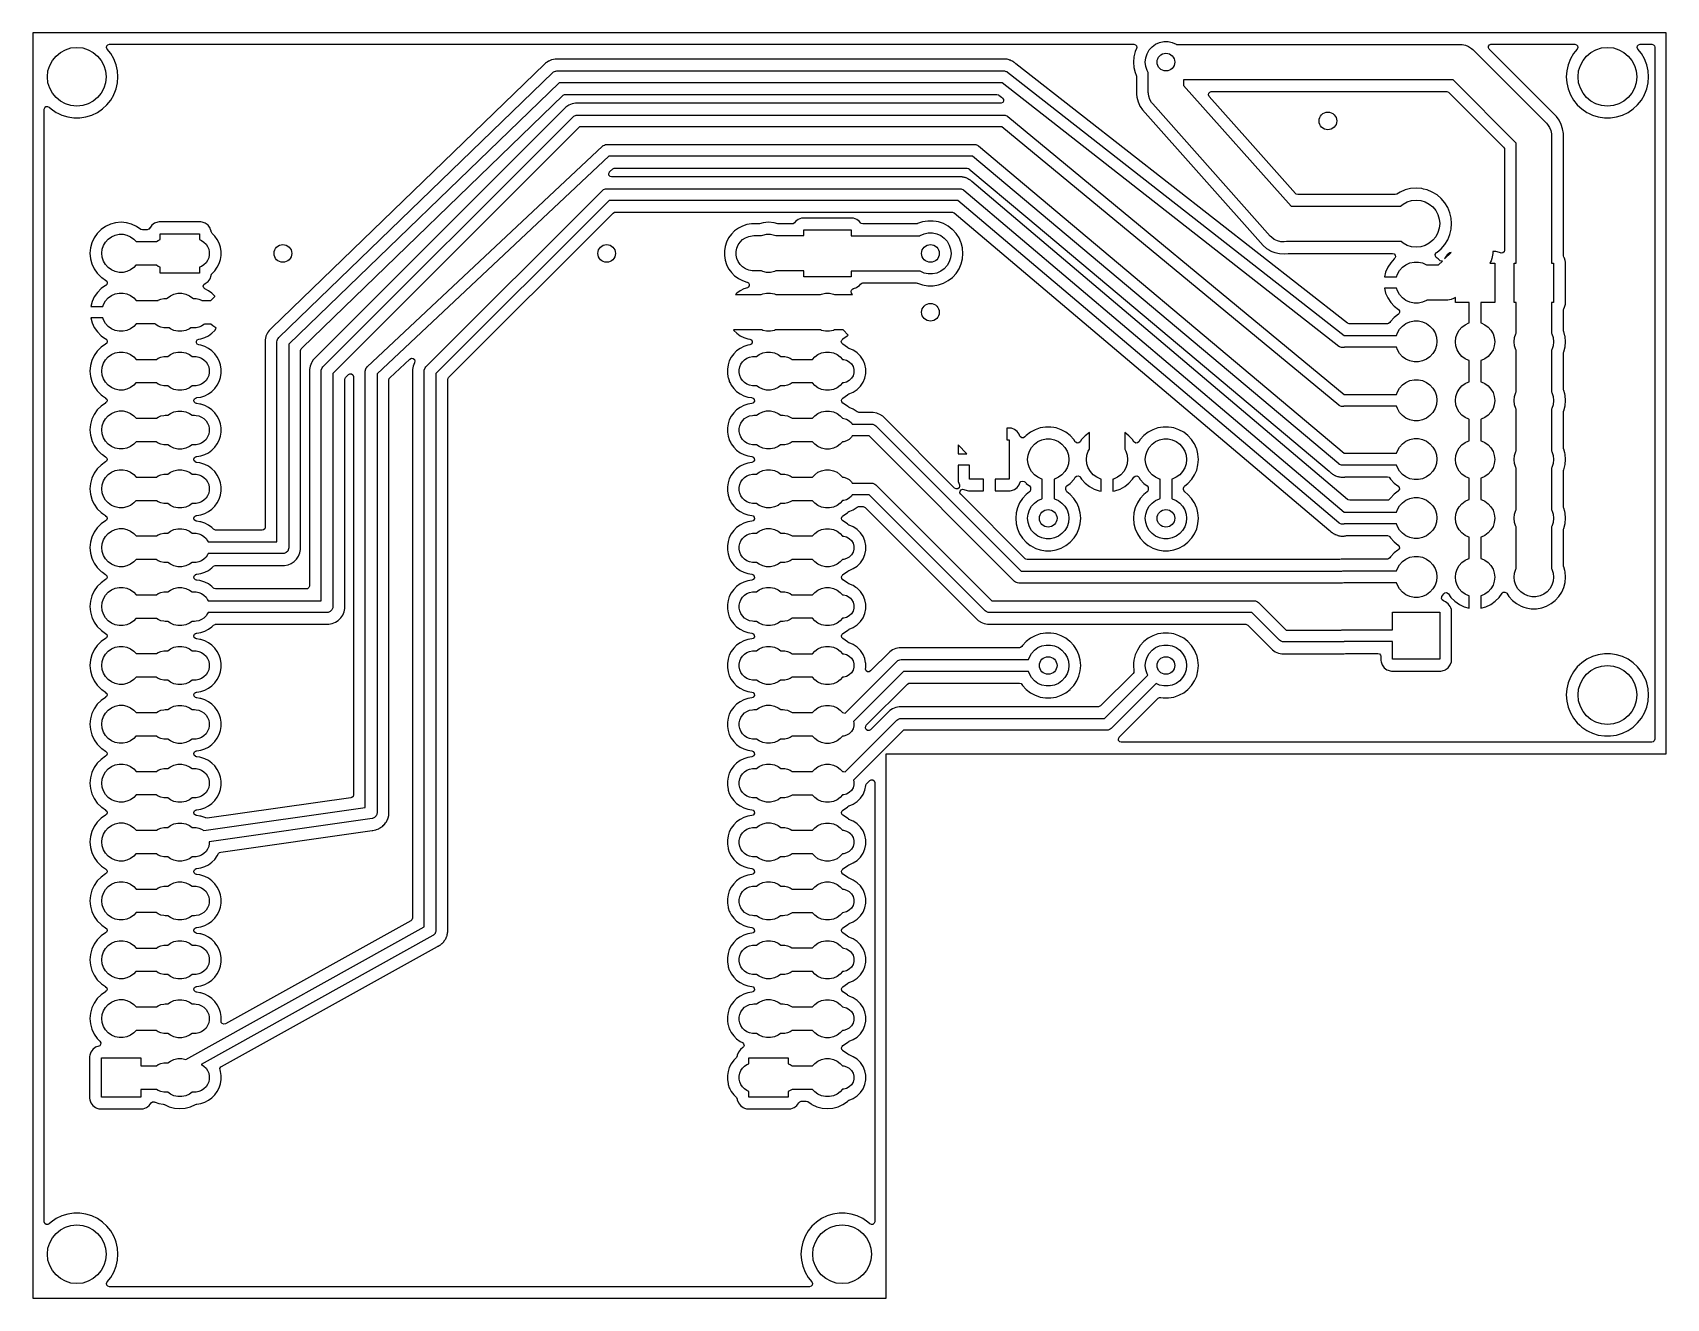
# Model space of a CAD drawing. Extents: x 118.1 to 188.6, y -116.2 to -61.6.
import ezdxf

# ---------------------------------------------------------------- set-up
doc = ezdxf.new("R2010")
doc.units = 0
doc.layers.add('BLACK', color=7, linetype='CONTINUOUS')

msp = doc.modelspace()

# ---------------------------------------------------------------- linework, layer by layer
at = {"layer": 'BLACK', "linetype": 'CONTINUOUS'}
for p, q in [((118.1075, -61.595), (118.1075, -116.205)), ((188.5925, -61.595), (118.1075, -61.595)), ((166.558, -62.095103), (166.727784, -62.019511)), ((166.727784, -62.019511), (166.909574, -61.98087)), ((166.909574, -61.98087), (167.095426, -61.98087)), ((167.095426, -61.98087), (167.277216, -62.019511)), ((167.277216, -62.019511), (167.447, -62.095103)), ((188.5925, -92.71), (188.5925, -61.595)), ((121.2933, -62.23433), (121.306262, -62.164526)), ((121.320132, -62.300057), (121.2933, -62.23433)), ((121.306262, -62.164526), (121.354904, -62.112812)), ((121.479458, -62.499845), (121.320132, -62.300057)), ((121.354904, -62.112812), (121.418645, -62.0955)), ((121.418645, -62.0955), (165.621144, -62.0955)), ((121.47946, -62.499848), (121.479458, -62.499845)), ((121.61214, -62.729657), (121.47946, -62.499848)), ((121.612142, -62.729661), (121.61214, -62.729657)), ((121.682028, -62.90773), (121.612142, -62.729661)), ((165.619335, -62.634187), (165.60021, -62.865)), ((165.619337, -62.634178), (165.619335, -62.634187)), ((165.676188, -62.40968), (165.619337, -62.634178)), ((165.621144, -62.0955), (165.689265, -62.115502)), ((165.676191, -62.409673), (165.676188, -62.40968)), ((165.736531, -62.272114), (165.676191, -62.409673)), ((165.689265, -62.115502), (165.735758, -62.169158)), ((165.735758, -62.169158), (165.745862, -62.239432)), ((165.745862, -62.239432), (165.736531, -62.272114)), ((166.1135, -62.865), (166.132927, -62.680167)), ((166.132927, -62.680167), (166.190358, -62.503411)), ((166.190358, -62.503411), (166.283284, -62.342459)), ((166.283284, -62.342459), (166.407643, -62.204344)), ((166.407643, -62.204344), (166.558, -62.095103)), ((167.447, -62.095103), (167.457869, -62.103)), ((167.457869, -62.103), (179.705, -62.103)), ((179.705, -62.103), (179.779689, -62.106669)), ((179.779689, -62.106669), (179.926197, -62.135811)), ((179.926197, -62.135811), (180.023783, -62.176232)), ((180.023783, -62.176232), (180.064205, -62.192976)), ((180.064205, -62.192976), (180.188408, -62.275966)), ((180.188408, -62.275966), (180.243815, -62.326185)), ((180.243815, -62.326185), (183.418815, -65.501185)), ((180.913327, -62.248283), (180.918392, -62.177468)), ((180.947353, -62.310595), (180.913327, -62.248283)), ((180.918392, -62.177468), (180.960939, -62.120632)), ((183.707675, -65.070917), (180.947353, -62.310595)), ((180.960939, -62.120632), (181.027459, -62.095821)), ((181.027459, -62.095821), (181.036448, -62.0955)), ((181.036448, -62.0955), (184.646355, -62.0955)), ((184.452857, -62.729661), (184.355915, -62.976668)), ((184.452859, -62.729657), (184.452857, -62.729661)), ((184.585539, -62.499848), (184.452859, -62.729657)), ((184.657446, -62.40968), (184.585539, -62.499848)), ((184.646355, -62.0955), (184.714476, -62.115502)), ((184.744867, -62.300057), (184.657446, -62.40968)), ((184.714476, -62.115502), (184.760969, -62.169158)), ((184.771073, -62.239432), (184.744867, -62.300057)), ((184.760969, -62.169158), (184.771073, -62.239432)), ((187.3333, -62.23433), (187.346262, -62.164526)), ((187.360132, -62.300057), (187.3333, -62.23433)), ((187.346262, -62.164526), (187.394904, -62.112812)), ((187.519458, -62.499845), (187.360132, -62.300057)), ((187.394904, -62.112812), (187.458645, -62.0955)), ((187.458645, -62.0955), (187.966, -62.0955)), ((187.51946, -62.499848), (187.519458, -62.499845)), ((187.65214, -62.729657), (187.51946, -62.499848)), ((187.652142, -62.729661), (187.65214, -62.729657)), ((187.722028, -62.90773), (187.652142, -62.729661)), ((187.966, -62.0955), (188.034121, -62.115502)), ((188.034121, -62.115502), (188.080614, -62.169158)), ((188.080614, -62.169158), (188.092, -62.2215)), ((188.092, -62.2215), (188.092, -92.0835)), ((121.709086, -62.976673), (121.682028, -62.90773)), ((121.768135, -63.235381), (121.709086, -62.976673)), ((121.787965, -63.5), (121.768135, -63.235381)), ((140.185095, -62.956833), (128.429916, -74.326281)), ((128.725915, -74.747424), (140.543902, -63.317229)), ((140.186591, -62.955362), (140.185095, -62.956833)), ((140.234424, -62.90753), (140.186591, -62.955362)), ((140.239209, -62.903604), (140.234424, -62.90753)), ((140.239278, -62.903052), (140.238964, -62.903306)), ((140.238964, -62.903306), (140.239209, -62.903604)), ((140.239517, -62.903353), (140.239278, -62.903052)), ((140.244363, -62.899509), (140.239517, -62.903353)), ((140.301312, -62.862817), (140.244363, -62.899509)), ((140.303013, -62.861701), (140.301312, -62.862817)), ((140.359315, -62.824083), (140.303013, -62.861701)), ((140.359324, -62.824077), (140.359315, -62.824082)), ((140.359315, -62.824082), (140.359315, -62.824083)), ((140.364778, -62.821162), (140.359324, -62.824077)), ((140.364952, -62.82064), (140.364598, -62.820825)), ((140.364598, -62.820825), (140.364778, -62.821162)), ((140.365127, -62.82098), (140.364952, -62.82064)), ((140.370632, -62.818154), (140.365127, -62.82098)), ((140.433561, -62.793309), (140.370632, -62.818154)), ((140.435504, -62.792524), (140.433561, -62.793309)), ((140.498081, -62.766606), (140.435504, -62.792524)), ((140.504002, -62.76481), (140.498081, -62.766606)), ((140.504283, -62.764327), (140.50389, -62.764443)), ((140.50389, -62.764443), (140.504002, -62.76481)), ((140.504389, -62.764697), (140.504283, -62.764327)), ((140.510343, -62.762998), (140.504389, -62.764697)), ((140.576893, -62.75091), (140.510343, -62.762998)), ((140.543902, -63.317229), (140.577031, -63.290953)), ((140.578953, -62.750518), (140.576893, -62.75091)), ((140.577031, -63.290953), (140.579374, -63.288611)), ((140.645385, -62.737305), (140.578953, -62.750518)), ((140.579374, -63.288611), (140.580653, -63.288081)), ((140.580653, -63.288081), (140.582914, -63.286288)), ((140.582914, -63.286288), (140.627072, -63.268853)), ((140.627072, -63.268853), (140.670937, -63.250685)), ((140.651552, -62.736698), (140.645385, -62.737305)), ((140.651921, -62.736271), (140.651513, -62.736308)), ((140.651513, -62.736308), (140.651552, -62.736698)), ((140.651953, -62.736662), (140.651921, -62.736271)), ((140.658108, -62.736159), (140.651953, -62.736662)), ((140.658114, -62.736159), (140.658108, -62.736159)), ((140.658115, -62.736159), (140.658114, -62.736159)), ((140.725788, -62.737287), (140.658115, -62.736159)), ((140.670937, -63.250685), (140.673808, -63.250402)), ((140.673808, -63.250402), (140.675096, -63.249894)), ((140.675096, -63.249894), (140.678408, -63.249949)), ((140.678408, -63.249949), (140.72049, -63.245805)), ((140.72049, -63.245805), (160.017503, -63.246)), ((140.727887, -62.737304), (140.725788, -62.737287)), ((159.963529, -62.737498), (140.727887, -62.737304)), ((159.978774, -62.736572), (159.963529, -62.737498)), ((159.999739, -62.734016), (159.978774, -62.736572)), ((159.999742, -62.734016), (159.999739, -62.734016)), ((160.041394, -62.737146), (159.999742, -62.734016)), ((160.017503, -63.246), (160.031266, -63.247355)), ((160.031266, -63.247355), (160.036531, -63.246714)), ((160.036531, -63.246714), (160.04299, -63.248511)), ((160.050831, -62.7375), (160.041394, -62.737146)), ((160.04299, -63.248511), (160.067056, -63.250882)), ((160.092601, -62.7375), (160.050831, -62.7375)), ((160.067056, -63.250882), (160.098853, -63.264053)), ((160.092606, -62.7375), (160.092601, -62.7375)), ((160.092608, -62.737501), (160.092606, -62.7375)), ((160.104872, -62.73994), (160.092608, -62.737501)), ((160.098853, -63.264053), (160.132011, -63.273278)), ((160.113326, -62.741622), (160.104872, -62.73994)), ((160.128459, -62.743688), (160.113326, -62.741622)), ((160.149521, -62.745271), (160.128459, -62.743688)), ((160.132011, -63.273278), (160.152421, -63.286241)), ((160.189756, -62.756465), (160.149521, -62.745271)), ((160.152421, -63.286241), (160.158617, -63.288808)), ((160.158617, -63.288808), (160.162368, -63.292559)), ((160.162368, -63.292559), (160.174042, -63.299974)), ((160.174042, -63.299974), (174.690909, -74.661)), ((160.198944, -62.758653), (160.189756, -62.756465)), ((160.239912, -62.766803), (160.198944, -62.758653)), ((160.239917, -62.766804), (160.239912, -62.766803)), ((160.239918, -62.766804), (160.239917, -62.766804)), ((160.23992, -62.766805), (160.239918, -62.766804)), ((160.259441, -62.774891), (160.23992, -62.766805)), ((160.273883, -62.779869), (160.259441, -62.774891)), ((160.294224, -62.785529), (160.273883, -62.779869)), ((160.294227, -62.78553), (160.294224, -62.785529)), ((160.294231, -62.785532), (160.294227, -62.78553)), ((160.331516, -62.804363), (160.294231, -62.785532)), ((160.340098, -62.808301), (160.331516, -62.804363)), ((160.378684, -62.824284), (160.340098, -62.808301)), ((160.396243, -62.836017), (160.378684, -62.824284)), ((160.409439, -62.84372), (160.396243, -62.836017)), ((160.428288, -62.85324), (160.409439, -62.84372)), ((160.428289, -62.853241), (160.428288, -62.85324)), ((160.428293, -62.853243), (160.428289, -62.853241)), ((160.461209, -62.879003), (160.428293, -62.853243)), ((160.468836, -62.884523), (160.461209, -62.879003)), ((160.503267, -62.90753), (160.468836, -62.884523)), ((160.503571, -62.907733), (160.503267, -62.90753)), ((160.518503, -62.922665), (160.503571, -62.907733)), ((160.529936, -62.932789), (160.518503, -62.922665)), ((163.36653, -65.152732), (160.529936, -62.932789)), ((165.60021, -62.865), (165.619335, -63.095812)), ((165.619335, -63.095812), (165.619337, -63.095821)), ((165.619337, -63.095821), (165.676188, -63.320319)), ((165.676188, -63.320319), (165.676191, -63.320326)), ((165.676191, -63.320326), (165.721387, -63.423361)), ((165.721387, -63.423361), (165.732, -63.473975)), ((166.132927, -63.049833), (166.1135, -62.865)), ((166.190358, -63.226589), (166.132927, -63.049833)), ((166.2405, -63.313437), (166.190358, -63.226589)), ((166.2405, -64.14345), (166.2405, -63.313437)), ((184.296865, -63.235377), (184.277035, -63.5)), ((184.355914, -62.976671), (184.296865, -63.235377)), ((184.355915, -62.976668), (184.355914, -62.976671)), ((187.749086, -62.976673), (187.722028, -62.90773)), ((187.808135, -63.235381), (187.749086, -62.976673)), ((187.827965, -63.5), (187.808135, -63.235381)), ((121.657211, -64.155502), (121.709086, -64.023327)), ((121.709086, -64.023327), (121.768135, -63.764619)), ((121.768135, -63.764619), (121.787965, -63.5)), ((140.823223, -63.753806), (129.1565, -75.037701)), ((159.929923, -63.753999), (140.823223, -63.753806)), ((174.465958, -75.130026), (159.929923, -63.753999)), ((165.731782, -64.124762), (165.728319, -64.18354)), ((165.732, -64.117352), (165.731782, -64.124762)), ((165.732, -63.473975), (165.732, -64.117352)), ((179.38937, -63.627), (167.7645, -63.627)), ((167.7645, -63.627), (167.7645, -63.868778)), ((167.7645, -63.868778), (172.402949, -69.088)), ((168.892938, -64.156365), (168.960802, -64.13551)), ((168.960802, -64.13551), (168.962384, -64.1355)), ((168.962384, -64.1355), (179.126552, -64.1355)), ((179.126552, -64.1355), (179.194673, -64.155502)), ((182.118, -66.35563), (179.38937, -63.627)), ((184.277035, -63.5), (184.296865, -63.764622)), ((184.296865, -63.764622), (184.355914, -64.023328)), ((184.355914, -64.023328), (184.355915, -64.023331)), ((184.355915, -64.023331), (184.452857, -64.270338)), ((187.697211, -64.155502), (187.749086, -64.023327)), ((187.749086, -64.023327), (187.808135, -63.764619)), ((187.808135, -63.764619), (187.827965, -63.5)), ((118.608, -64.900855), (118.628002, -64.832734)), ((118.628002, -64.832734), (118.681658, -64.786241)), ((118.681658, -64.786241), (118.751932, -64.776137)), ((118.751932, -64.776137), (118.816512, -64.805631)), ((118.816512, -64.805631), (118.819681, -64.808471)), ((118.819681, -64.808471), (118.905516, -64.888114)), ((121.119484, -64.888114), (121.314008, -64.707623)), ((121.314008, -64.707623), (121.479458, -64.500155)), ((121.479458, -64.500155), (121.612139, -64.270345)), ((121.612139, -64.270345), (121.61522, -64.262496)), ((121.61522, -64.262496), (121.657211, -64.155502)), ((129.728817, -75.191591), (140.992266, -64.297736)), ((141.116432, -64.81273), (130.21523, -75.71393)), ((140.992266, -64.297736), (141.055135, -64.264757)), ((141.055135, -64.264757), (141.079856, -64.262307)), ((141.079856, -64.262307), (159.711153, -64.262496)), ((141.116439, -64.812725), (141.116432, -64.81273)), ((141.241319, -64.729283), (141.116439, -64.812725)), ((141.380084, -64.671804), (141.241319, -64.729283)), ((141.380085, -64.671803), (141.380084, -64.671804)), ((141.527396, -64.6425), (141.380085, -64.671803)), ((159.874712, -64.6425), (141.527396, -64.6425)), ((159.711153, -64.262496), (159.779273, -64.282499)), ((159.779273, -64.282499), (159.788805, -64.289269)), ((159.788805, -64.289269), (159.908012, -64.382562)), ((159.898849, -64.640167), (159.874712, -64.6425)), ((159.961876, -64.607486), (159.898849, -64.640167)), ((159.908012, -64.382562), (159.952367, -64.417274)), ((159.952367, -64.417274), (159.993685, -64.475009)), ((159.99723, -64.545917), (159.961876, -64.607486)), ((159.993685, -64.475009), (159.99723, -64.545917)), ((165.728319, -64.18354), (165.728319, -64.183547)), ((165.728319, -64.183547), (165.731393, -64.214737)), ((165.731393, -64.214737), (165.732, -64.227093)), ((165.732, -64.227093), (165.732, -64.243441)), ((165.732, -64.243441), (165.734444, -64.258878)), ((165.734444, -64.258878), (165.737301, -64.276916)), ((165.737301, -64.276916), (165.738241, -64.284233)), ((165.738241, -64.284233), (165.74425, -64.345201)), ((165.74425, -64.345201), (165.747932, -64.382563)), ((165.747932, -64.382563), (165.798433, -64.576056)), ((165.798433, -64.576056), (165.865467, -64.729282)), ((165.865467, -64.729282), (165.878588, -64.759275)), ((165.878588, -64.759275), (165.895852, -64.786241)), ((165.895852, -64.786241), (165.986417, -64.927701)), ((166.241972, -64.173418), (166.2405, -64.14345)), ((166.241089, -64.188409), (166.241972, -64.173418)), ((166.243599, -64.206555), (166.241089, -64.188409)), ((166.244169, -64.218139), (166.243599, -64.206555)), ((166.247565, -64.235216), (166.244169, -64.218139)), ((166.261564, -64.336378), (166.247565, -64.235216)), ((166.310513, -64.477509), (166.261564, -64.336378)), ((166.386054, -64.606378), (166.310513, -64.477509)), ((166.432928, -64.664643), (166.386054, -64.606378)), ((171.504477, -70.371193), (166.432928, -64.664643)), ((168.837901, -64.280996), (168.847122, -64.2106)), ((168.868202, -64.3452), (168.837901, -64.280996)), ((168.847122, -64.2106), (168.892938, -64.156365)), ((170.51621, -66.199552), (168.868202, -64.3452)), ((179.194673, -64.155502), (179.215647, -64.172405)), ((179.215647, -64.172405), (181.572595, -66.529353)), ((184.452857, -64.270338), (184.452859, -64.270342)), ((184.452859, -64.270342), (184.585539, -64.500151)), ((184.585539, -64.500151), (184.750995, -64.707627)), ((184.750995, -64.707627), (184.864269, -64.812728)), ((184.864269, -64.812728), (184.945516, -64.888114)), ((187.159484, -64.888114), (187.354008, -64.707623)), ((187.354008, -64.707623), (187.519458, -64.500155)), ((187.519458, -64.500155), (187.652139, -64.270345)), ((187.652139, -64.270345), (187.65522, -64.262496)), ((187.65522, -64.262496), (187.697211, -64.155502)), ((118.608, -112.899144), (118.608, -64.900855)), ((118.905516, -64.888114), (119.124768, -65.037598)), ((119.124768, -65.037598), (119.193956, -65.070917)), ((119.193956, -65.070917), (119.363845, -65.152732)), ((119.363845, -65.152732), (119.363858, -65.152737)), ((119.363858, -65.152737), (119.617411, -65.230947)), ((119.617411, -65.230947), (119.617413, -65.230947)), ((119.617413, -65.230947), (119.617422, -65.23095)), ((119.617422, -65.23095), (119.879819, -65.2705)), ((119.879819, -65.2705), (119.879823, -65.2705)), ((119.879823, -65.2705), (120.145177, -65.2705)), ((120.145177, -65.2705), (120.145181, -65.2705)), ((120.145181, -65.2705), (120.407578, -65.23095)), ((120.407578, -65.23095), (120.407588, -65.230947)), ((120.407588, -65.230947), (120.661141, -65.152737)), ((120.661141, -65.152737), (120.661143, -65.152735)), ((120.661143, -65.152735), (120.66115, -65.152734)), ((120.66115, -65.152734), (120.900233, -65.037598)), ((120.900233, -65.037598), (121.119484, -64.888114)), ((130.627895, -76.020395), (141.422895, -65.225395)), ((141.422895, -65.225395), (141.461385, -65.193807)), ((141.461385, -65.193807), (141.552947, -65.155881)), ((141.552947, -65.155881), (141.6025, -65.151)), ((141.6025, -65.151), (160.0175, -65.151)), ((160.0175, -65.151), (160.036874, -65.152908)), ((160.036874, -65.152908), (160.043211, -65.152305)), ((160.043211, -65.152305), (160.049102, -65.154112)), ((160.049102, -65.154112), (160.067053, -65.155881)), ((160.067053, -65.155881), (160.101896, -65.170313)), ((160.101896, -65.170313), (160.137956, -65.181379)), ((160.137956, -65.181379), (160.152921, -65.191448)), ((160.152921, -65.191448), (160.158615, -65.193807)), ((160.158615, -65.193807), (160.163116, -65.198308)), ((160.163116, -65.198308), (160.179268, -65.209176)), ((160.179268, -65.209176), (174.695687, -77.201)), ((174.832023, -74.125726), (163.36653, -65.152732)), ((165.986417, -64.927701), (171.190808, -70.783724)), ((183.418815, -65.501185), (183.469034, -65.556592)), ((183.78949, -65.152732), (183.707675, -65.070917)), ((183.849082, -65.212324), (183.78949, -65.152732)), ((183.966627, -65.374109), (183.849082, -65.212324)), ((183.966629, -65.374113), (183.966627, -65.374109)), ((184.057419, -65.552297), (183.966629, -65.374113)), ((184.945516, -64.888114), (185.164768, -65.037598)), ((185.164768, -65.037598), (185.233956, -65.070917)), ((185.233956, -65.070917), (185.403845, -65.152732)), ((185.403845, -65.152732), (185.403858, -65.152737)), ((185.403858, -65.152737), (185.657411, -65.230947)), ((185.657411, -65.230947), (185.657413, -65.230947)), ((185.657413, -65.230947), (185.657422, -65.23095)), ((185.657422, -65.23095), (185.919819, -65.2705)), ((185.919819, -65.2705), (185.919823, -65.2705)), ((185.919823, -65.2705), (186.185177, -65.2705)), ((186.185177, -65.2705), (186.185181, -65.2705)), ((186.185181, -65.2705), (186.447578, -65.23095)), ((186.447578, -65.23095), (186.447588, -65.230947)), ((186.447588, -65.230947), (186.701141, -65.152737)), ((186.701141, -65.152737), (186.701143, -65.152735)), ((186.701143, -65.152735), (186.70115, -65.152734)), ((186.70115, -65.152734), (186.940233, -65.037598)), ((186.940233, -65.037598), (187.159484, -64.888114)), ((141.70771, -65.659), (131.0615, -76.30521)), ((159.926156, -65.659), (141.70771, -65.659)), ((174.460732, -77.665824), (159.926156, -65.659)), ((172.593736, -68.537201), (170.51621, -66.199552)), ((183.469034, -65.556592), (183.552024, -65.680795)), ((183.552024, -65.680795), (183.552024, -65.680796)), ((183.552024, -65.680796), (183.609189, -65.818803)), ((183.609189, -65.818803), (183.638331, -65.965311)), ((183.638331, -65.965311), (183.642, -66.04)), ((183.642, -66.04), (183.642, -71.54)), ((184.119216, -65.74249), (184.057419, -65.552297)), ((184.1505, -65.940009), (184.119216, -65.74249)), ((184.1505, -65.940012), (184.1505, -65.940009)), ((184.1505, -71.211263), (184.1505, -65.940012)), ((132.538779, -76.014698), (142.698779, -66.489698)), ((142.972944, -66.929), (132.9665, -76.31004)), ((142.698779, -66.489698), (142.727733, -66.467458)), ((142.727733, -66.467458), (142.731385, -66.463807)), ((142.731385, -66.463807), (142.733777, -66.462815)), ((142.733777, -66.462815), (142.738268, -66.459367)), ((142.738268, -66.459367), (142.780872, -66.443308)), ((142.780872, -66.443308), (142.822947, -66.425881)), ((142.822947, -66.425881), (142.828583, -66.425325)), ((142.828583, -66.425325), (142.831005, -66.424413)), ((142.831005, -66.424413), (142.836161, -66.424579)), ((142.836161, -66.424579), (142.8725, -66.421)), ((142.8725, -66.421), (158.7475, -66.421)), ((158.654975, -66.929), (142.972944, -66.929)), ((174.459129, -80.204489), (158.654975, -66.929)), ((158.7475, -66.421), (158.768745, -66.423092)), ((158.768745, -66.423092), (158.775285, -66.422524)), ((158.775285, -66.422524), (158.780864, -66.424286)), ((158.780864, -66.424286), (158.797053, -66.425881)), ((158.797053, -66.425881), (158.832843, -66.440705)), ((158.832843, -66.440705), (158.869788, -66.452376)), ((158.869788, -66.452376), (158.883211, -66.461568)), ((158.883211, -66.461568), (158.888615, -66.463807)), ((158.888615, -66.463807), (158.893254, -66.468446)), ((158.893254, -66.468446), (158.910871, -66.480511)), ((158.910871, -66.480511), (174.697167, -79.741)), ((181.572595, -66.529353), (181.606621, -66.591665)), ((181.606621, -66.591665), (181.6095, -66.618448)), ((181.6095, -66.618448), (181.6095, -70.981343)), ((182.118, -71.54), (182.118, -66.35563)), ((142.962602, -67.673568), (142.992096, -67.608988)), ((142.992096, -67.608988), (143.001144, -67.599578)), ((143.001144, -67.599578), (143.137678, -67.471578)), ((143.137678, -67.471578), (143.201055, -67.43958)), ((143.201055, -67.43958), (143.223854, -67.4375)), ((143.223854, -67.4375), (158.423847, -67.4375)), ((158.423847, -67.4375), (158.491968, -67.457502)), ((158.491968, -67.457502), (158.504889, -67.467021)), ((158.504889, -67.467021), (161.038792, -69.5955)), ((142.692895, -68.400395), (142.731385, -68.368807)), ((142.731385, -68.368807), (142.822947, -68.330881)), ((142.822947, -68.330881), (142.8725, -68.326)), ((142.8725, -68.326), (158.1125, -68.326)), ((142.972706, -67.743842), (142.962602, -67.673568)), ((143.019199, -67.797498), (142.972706, -67.743842)), ((143.08732, -67.8175), (143.019199, -67.797498)), ((158.07555, -67.8175), (143.08732, -67.8175)), ((158.086013, -67.817065), (158.07555, -67.8175)), ((158.124018, -67.813897), (158.086013, -67.817065)), ((158.1125, -68.326), (158.134591, -68.328176)), ((158.124021, -67.813898), (158.124018, -67.813897)), ((158.142952, -67.81605), (158.124021, -67.813898)), ((158.134591, -68.328176), (158.141193, -68.327626)), ((158.141193, -68.327626), (158.146615, -68.32936)), ((158.148602, -67.816693), (158.142952, -67.81605)), ((158.146615, -68.32936), (158.162053, -68.330881)), ((158.162837, -67.8175), (158.148602, -67.816693)), ((158.162053, -68.330881), (158.198264, -68.34588)), ((158.1876, -67.8175), (158.162837, -67.8175)), ((158.187602, -67.8175), (158.1876, -67.8175)), ((158.206955, -67.821349), (158.187602, -67.8175)), ((158.198264, -68.34588), (158.235588, -68.357818)), ((158.225021, -67.824943), (158.206955, -67.821349)), ((158.235361, -67.826556), (158.225021, -67.824943)), ((158.27325, -67.830864), (158.235361, -67.826556)), ((158.235588, -68.357818), (158.248352, -68.366627)), ((158.248352, -68.366627), (158.253615, -68.368807)), ((158.253615, -68.368807), (158.2583, -68.373492)), ((158.273254, -67.830864), (158.27325, -67.830864)), ((158.273256, -67.830865), (158.273254, -67.830864)), ((158.273261, -67.830866), (158.273256, -67.830865)), ((158.29684, -67.838407), (158.273261, -67.830866)), ((158.310637, -67.841973), (158.29684, -67.838407)), ((158.334906, -67.8468), (158.310637, -67.841973)), ((158.334912, -67.846802), (158.334906, -67.8468)), ((158.370154, -67.8614), (158.334912, -67.846802)), ((158.379985, -67.865001), (158.370154, -67.8614)), ((158.416311, -67.87662), (158.379985, -67.865001)), ((158.416318, -67.876623), (158.416311, -67.87662)), ((158.437968, -67.888616), (158.416318, -67.876623)), ((158.450799, -67.894804), (158.437968, -67.888616)), ((158.473679, -67.904282), (158.450799, -67.894804)), ((158.47368, -67.904282), (158.473679, -67.904282)), ((158.473683, -67.904284), (158.47368, -67.904282)), ((158.505388, -67.925469), (158.473683, -67.904284)), ((158.514332, -67.930922), (158.505388, -67.925469)), ((158.547701, -67.949408), (158.514332, -67.930922)), ((158.559855, -67.959692), (158.547701, -67.949408)), ((158.566601, -67.9654), (158.559855, -67.959692)), ((158.577983, -67.973975), (158.566601, -67.9654)), ((158.587818, -67.980547), (158.577983, -67.973975)), ((158.598565, -67.987728), (158.587818, -67.980547)), ((158.598569, -67.987732), (158.598565, -67.987728)), ((158.62552, -68.014683), (158.598569, -67.987732)), ((158.633226, -68.021775), (158.62552, -68.014683)), ((161.093067, -70.103179), (158.633226, -68.021775)), ((177.560778, -68.324613), (177.327448, -68.38063)), ((177.8, -68.305786), (177.560778, -68.324613)), ((178.039222, -68.324613), (177.8, -68.305786)), ((178.112936, -68.34231), (178.039222, -68.324613)), ((178.272551, -68.38063), (178.112936, -68.34231)), ((135.072895, -76.020395), (142.692895, -68.400395)), ((142.97771, -68.834), (135.5065, -76.30521)), ((158.019458, -68.834), (142.97771, -68.834)), ((174.458431, -82.7439), (158.019458, -68.834)), ((158.2583, -68.373492), (158.276569, -68.3861)), ((158.276569, -68.3861), (174.697815, -82.281)), ((172.619796, -68.559498), (172.593736, -68.537201)), ((172.687917, -68.5795), (172.619796, -68.559498)), ((176.895544, -68.5795), (172.687917, -68.5795)), ((176.961379, -68.560932), (176.895544, -68.5795)), ((177.105747, -68.472461), (176.961379, -68.560932)), ((177.327448, -68.38063), (177.105747, -68.472461)), ((177.116405, -69.088), (177.235541, -68.990227)), ((177.235541, -68.990227), (177.411194, -68.896338)), ((177.411194, -68.896338), (177.601788, -68.838522)), ((177.601788, -68.838522), (177.8, -68.819)), ((177.8, -68.819), (177.998212, -68.838522)), ((177.998212, -68.838522), (178.188806, -68.896338)), ((178.188806, -68.896338), (178.364459, -68.990227)), ((178.272553, -68.380631), (178.272551, -68.38063)), ((178.494249, -68.47246), (178.272553, -68.380631)), ((178.364459, -68.990227), (178.51842, -69.11658)), ((178.698849, -68.59784), (178.494249, -68.47246)), ((178.881318, -68.753682), (178.698849, -68.59784)), ((179.03716, -68.936151), (178.881318, -68.753682)), ((179.16254, -69.140751), (179.03716, -68.936151)), ((121.92, -69.775904), (121.687464, -69.796248)), ((122.152535, -69.796248), (121.92, -69.775904)), ((123.500795, -69.768011), (123.363797, -69.81911)), ((123.500803, -69.768009), (123.500795, -69.768011)), ((123.56135, -69.7615), (123.500803, -69.768009)), ((123.561362, -69.7615), (123.56135, -69.7615)), ((125.358638, -69.7615), (123.561362, -69.7615)), ((125.358649, -69.7615), (125.358638, -69.7615)), ((125.419196, -69.768009), (125.358649, -69.7615)), ((125.419204, -69.768011), (125.419196, -69.768009)), ((125.556202, -69.81911), (125.419204, -69.768011)), ((136.051905, -76.478932), (143.151432, -69.379405)), ((143.151432, -69.379405), (143.213744, -69.345379)), ((143.213744, -69.345379), (143.240527, -69.3425)), ((143.240527, -69.3425), (157.787035, -69.3425)), ((149.86, -69.775904), (149.627464, -69.796248)), ((150.092535, -69.796248), (149.86, -69.775904)), ((151.020738, -69.740738), (150.980861, -69.794009)), ((151.137792, -69.653112), (151.020738, -69.740738)), ((151.137797, -69.65311), (151.137792, -69.653112)), ((151.274795, -69.602011), (151.137797, -69.65311)), ((151.274803, -69.602009), (151.274795, -69.602011)), ((151.33535, -69.5955), (151.274803, -69.602009)), ((151.335362, -69.5955), (151.33535, -69.5955)), ((153.464638, -69.5955), (151.335362, -69.5955)), ((153.464649, -69.5955), (153.464638, -69.5955)), ((153.525196, -69.602009), (153.464649, -69.5955)), ((153.525204, -69.602011), (153.525196, -69.602009)), ((153.662202, -69.65311), (153.525204, -69.602011)), ((153.662207, -69.653112), (153.662202, -69.65311)), ((153.779261, -69.740738), (153.662207, -69.653112)), ((153.822882, -69.799009), (153.779261, -69.740738)), ((156.498253, -69.760621), (156.27921, -69.835818)), ((156.49826, -69.760619), (156.498253, -69.760621)), ((156.617405, -69.740738), (156.49826, -69.760619)), ((156.7267, -69.7225), (156.617405, -69.740738)), ((156.9583, -69.7225), (156.7267, -69.7225)), ((157.08897, -69.744305), (156.9583, -69.7225)), ((157.186739, -69.760619), (157.08897, -69.744305)), ((157.186746, -69.760621), (157.186739, -69.760619)), ((157.40579, -69.835818), (157.186746, -69.760621)), ((157.787035, -69.3425), (157.855156, -69.362502)), ((157.855156, -69.362502), (157.86842, -69.37231)), ((157.86842, -69.37231), (174.032963, -83.05)), ((161.038792, -69.5955), (174.041172, -80.5175)), ((172.402949, -69.088), (173.99, -69.088)), ((173.99, -69.088), (177.116405, -69.088)), ((178.51842, -69.11658), (178.644773, -69.270541)), ((178.644773, -69.270541), (178.738662, -69.446194)), ((178.738662, -69.446194), (178.796478, -69.636788)), ((178.796478, -69.636788), (178.816, -69.835)), ((179.254369, -69.362447), (179.16254, -69.140751)), ((179.310387, -69.595778), (179.254369, -69.362447)), ((179.329214, -69.835), (179.310387, -69.595778)), ((120.760308, -70.445453), (120.661662, -70.656999)), ((120.760309, -70.445451), (120.760308, -70.445453)), ((120.894186, -70.254254), (120.760309, -70.445451)), ((120.894195, -70.254243), (120.894186, -70.254254)), ((121.059243, -70.089195), (120.894195, -70.254243)), ((121.059254, -70.089186), (121.059243, -70.089195)), ((121.250451, -69.955309), (121.059254, -70.089186)), ((121.250453, -69.955308), (121.250451, -69.955309)), ((121.461999, -69.856662), (121.250453, -69.955308)), ((121.367633, -70.501534), (121.50725, -70.400096)), ((121.462004, -69.85666), (121.461999, -69.856662)), ((121.687464, -69.796248), (121.462004, -69.85666)), ((121.50725, -70.400096), (121.664906, -70.329903)), ((121.664906, -70.329903), (121.833712, -70.294022)), ((121.833712, -70.294022), (122.006288, -70.294022)), ((122.006288, -70.294022), (122.175094, -70.329903)), ((122.377995, -69.85666), (122.152535, -69.796248)), ((122.175094, -70.329903), (122.33275, -70.400096)), ((122.33275, -70.400096), (122.472367, -70.501534)), ((122.378, -69.856662), (122.377995, -69.85666)), ((122.589546, -69.955308), (122.378, -69.856662)), ((122.589548, -69.955309), (122.589546, -69.955308)), ((122.768644, -70.080713), (122.589548, -69.955309)), ((122.772793, -70.083498), (122.768644, -70.080713)), ((122.840914, -70.1035), (122.772793, -70.083498)), ((123.0419, -70.1035), (122.840914, -70.1035)), ((123.050889, -70.103179), (123.0419, -70.1035)), ((123.117409, -70.078368), (123.050889, -70.103179)), ((123.153054, -70.03075), (123.117409, -70.078368)), ((123.154795, -70.031701), (123.153054, -70.03075)), ((123.159112, -70.023792), (123.154795, -70.031701)), ((123.246738, -69.906738), (123.159112, -70.023792)), ((123.363792, -69.819112), (123.246738, -69.906738)), ((123.363797, -69.81911), (123.363792, -69.819112)), ((123.61, -70.525046), (123.61, -70.27)), ((123.61, -70.27), (125.31, -70.27)), ((125.31, -70.27), (125.31, -70.525046)), ((125.556207, -69.819112), (125.556202, -69.81911)), ((125.673261, -69.906738), (125.556207, -69.819112)), ((125.760887, -70.023792), (125.673261, -69.906738)), ((125.760888, -70.023794), (125.760887, -70.023792)), ((125.760889, -70.023796), (125.760888, -70.023794)), ((125.782118, -70.080713), (125.760889, -70.023796)), ((125.811988, -70.160795), (125.782118, -70.080713)), ((125.81199, -70.160803), (125.811988, -70.160795)), ((125.814349, -70.182749), (125.81199, -70.160803)), ((125.816506, -70.196066), (125.814349, -70.182749)), ((125.850532, -70.258378), (125.816506, -70.196066)), ((125.967211, -70.375057), (125.850532, -70.258378)), ((125.967213, -70.37506), (125.967211, -70.375057)), ((126.073009, -70.520675), (125.967213, -70.37506)), ((148.135872, -70.449109), (148.045082, -70.627295)), ((148.253419, -70.287322), (148.135872, -70.449109)), ((148.253421, -70.287319), (148.253419, -70.287322)), ((148.394819, -70.145921), (148.253421, -70.287319)), ((148.394822, -70.145919), (148.394819, -70.145921)), ((148.556609, -70.028372), (148.394822, -70.145919)), ((148.734795, -69.937582), (148.556609, -70.028372)), ((148.734801, -69.937579), (148.734795, -69.937582)), ((148.924984, -69.875785), (148.734801, -69.937579)), ((148.739092, -70.525966), (148.863296, -70.442976)), ((148.863296, -70.442976), (149.001303, -70.385811)), ((148.92499, -69.875784), (148.924984, -69.875785)), ((149.122509, -69.8445), (148.92499, -69.875784)), ((149.001303, -70.385811), (149.147811, -70.356669)), ((149.430799, -69.8445), (149.122509, -69.8445)), ((149.147811, -70.356669), (149.2225, -70.353)), ((149.2225, -70.353), (149.553029, -70.353)), ((149.46341, -69.840207), (149.430799, -69.8445)), ((149.627464, -69.796248), (149.46341, -69.840207)), ((149.553029, -70.353), (149.604906, -70.329903)), ((149.604906, -70.329903), (149.773712, -70.294022)), ((149.773712, -70.294022), (149.946288, -70.294022)), ((149.946288, -70.294022), (150.115094, -70.329903)), ((150.25659, -69.840207), (150.092535, -69.796248)), ((150.115094, -70.329903), (150.166971, -70.353)), ((150.166971, -70.353), (151.384, -70.353)), ((150.289201, -69.8445), (150.25659, -69.840207)), ((150.879993, -69.8445), (150.289201, -69.8445)), ((150.924025, -69.836556), (150.879993, -69.8445)), ((150.980861, -69.794009), (150.924025, -69.836556)), ((151.384, -70.353), (151.384, -70.104)), ((151.384, -70.104), (153.416, -70.104)), ((153.416, -70.104), (153.416, -70.358)), ((153.416, -70.358), (156.387131, -70.358)), ((153.855629, -69.829498), (153.822882, -69.799009)), ((153.92375, -69.8495), (153.855629, -69.829498)), ((156.22202, -69.8495), (153.92375, -69.8495)), ((156.273765, -69.836397), (156.22202, -69.8495)), ((156.274431, -69.837915), (156.273765, -69.836397)), ((156.27921, -69.835818), (156.274431, -69.837915)), ((156.387131, -70.358), (156.398, -70.350103)), ((156.398, -70.350103), (156.567784, -70.274511)), ((156.567784, -70.274511), (156.749574, -70.23587)), ((156.749574, -70.23587), (156.935426, -70.23587)), ((156.935426, -70.23587), (157.117216, -70.274511)), ((157.117216, -70.274511), (157.287, -70.350103)), ((157.287, -70.350103), (157.437357, -70.459344)), ((157.405792, -69.835819), (157.40579, -69.835818)), ((157.609479, -69.946049), (157.405792, -69.835819)), ((157.437357, -70.459344), (157.561716, -70.597459)), ((157.60948, -69.94605), (157.609479, -69.946049)), ((157.786072, -70.083498), (157.60948, -69.94605)), ((157.792251, -70.088307), (157.786072, -70.083498)), ((157.949104, -70.258695), (157.792251, -70.088307)), ((157.981024, -70.307553), (157.949104, -70.258695)), ((158.075777, -70.452584), (157.981024, -70.307553)), ((158.152413, -70.627297), (158.075777, -70.452584)), ((174.839146, -81.734477), (161.093067, -70.103179)), ((171.556836, -70.424583), (171.504477, -70.371193)), ((171.675943, -70.514735), (171.556836, -70.424583)), ((178.644773, -70.399459), (178.51842, -70.55342)), ((178.738662, -70.223806), (178.644773, -70.399459)), ((178.796478, -70.033212), (178.738662, -70.223806)), ((178.816, -69.835), (178.796478, -70.033212)), ((179.16254, -70.529249), (179.254369, -70.307553)), ((179.254369, -70.307553), (179.310387, -70.074222)), ((179.310387, -70.074222), (179.329214, -69.835)), ((120.601248, -70.882464), (120.580904, -71.115)), ((120.580904, -71.115), (120.601248, -71.347535)), ((120.66166, -70.657004), (120.601248, -70.882464)), ((120.661662, -70.656999), (120.66166, -70.657004)), ((121.0945, -71.115), (121.112539, -70.943369)), ((121.112539, -71.286631), (121.0945, -71.115)), ((121.112539, -70.943369), (121.165868, -70.779239)), ((121.165868, -70.779239), (121.252156, -70.629783)), ((121.252156, -70.629783), (121.367633, -70.501534)), ((122.472367, -70.501534), (122.571832, -70.612)), ((122.571832, -70.612), (123.447809, -70.612)), ((123.447809, -70.612), (123.525663, -70.55998)), ((123.525663, -70.55998), (123.61, -70.525046)), ((125.31, -70.525046), (125.394337, -70.55998)), ((125.394337, -70.55998), (125.49784, -70.629138)), ((125.49784, -70.629138), (125.585862, -70.71716)), ((125.585862, -70.71716), (125.65502, -70.820663)), ((125.65502, -70.820663), (125.702657, -70.935669)), ((125.702657, -70.935669), (125.726942, -71.057759)), ((125.726942, -71.182241), (125.702657, -71.304331)), ((125.726942, -71.057759), (125.726942, -71.182241)), ((126.154723, -70.681048), (126.073009, -70.520675)), ((126.210343, -70.85223), (126.154723, -70.681048)), ((126.2385, -71.030005), (126.210343, -70.85223)), ((126.2385, -71.209995), (126.2385, -71.030005)), ((147.983284, -70.81749), (147.952, -71.015009)), ((147.952, -71.015009), (147.952, -71.214991)), ((147.983285, -70.817484), (147.983284, -70.817489)), ((147.983284, -70.817489), (147.983284, -70.81749)), ((148.045079, -70.627301), (147.983285, -70.817484)), ((148.045082, -70.627295), (148.045079, -70.627301)), ((148.464169, -71.040311), (148.493311, -70.893803)), ((148.464169, -71.189689), (148.464169, -71.040311)), ((148.493311, -71.336197), (148.464169, -71.189689)), ((148.493311, -70.893803), (148.550476, -70.755796)), ((148.550476, -70.755796), (148.633466, -70.631592)), ((148.633466, -70.631592), (148.739092, -70.525966)), ((157.561716, -70.597459), (157.654642, -70.758411)), ((157.654642, -70.758411), (157.712073, -70.935167)), ((157.712073, -70.935167), (157.7315, -71.12)), ((157.7315, -71.12), (157.712073, -71.304833)), ((158.168808, -70.664673), (158.152413, -70.627297)), ((158.168811, -70.66468), (158.168808, -70.664673)), ((158.223962, -70.882468), (158.168811, -70.66468)), ((158.225665, -70.889191), (158.223962, -70.882468)), ((158.24479, -71.12), (158.225665, -70.889191)), ((158.225665, -71.350809), (158.24479, -71.12)), ((171.190808, -70.783724), (171.345407, -70.910585)), ((171.345407, -70.910585), (171.345413, -70.910589)), ((171.345413, -70.910589), (171.466147, -70.981343)), ((171.466147, -70.981343), (171.517943, -71.011697)), ((171.517943, -71.011697), (171.517947, -71.011698)), ((171.517947, -71.011698), (171.51795, -71.0117)), ((171.51795, -71.0117), (171.564735, -71.030008)), ((171.564735, -71.030008), (171.704172, -71.084573)), ((171.810349, -70.579917), (171.675943, -70.514735)), ((171.704172, -71.084573), (171.89951, -71.12742)), ((171.95489, -70.617626), (171.810349, -70.579917)), ((171.89951, -71.12742), (172.099145, -71.139181)), ((172.104009, -70.626411), (171.95489, -70.617626)), ((172.099145, -71.139181), (172.282545, -71.121107)), ((172.20815, -70.612), (172.104009, -70.626411)), ((173.99, -70.612), (172.20815, -70.612)), ((172.282545, -71.121107), (172.294902, -71.1205)), ((172.294902, -71.1205), (173.890009, -71.1205)), ((173.890009, -71.1205), (176.783325, -71.1205)), ((177.15296, -70.612), (173.99, -70.612)), ((176.783325, -71.1205), (176.851446, -71.140502)), ((176.851446, -71.140502), (176.897939, -71.194158)), ((177.235541, -70.679773), (177.15296, -70.612)), ((177.411194, -70.773662), (177.235541, -70.679773)), ((177.601788, -70.831478), (177.411194, -70.773662)), ((177.8, -70.851), (177.601788, -70.831478)), ((177.998212, -70.831478), (177.8, -70.851)), ((178.188806, -70.773662), (177.998212, -70.831478)), ((178.364459, -70.679773), (178.188806, -70.773662)), ((178.51842, -70.55342), (178.364459, -70.679773)), ((178.623081, -71.162148), (178.658271, -71.100486)), ((178.626815, -71.233047), (178.623081, -71.162148)), ((178.658271, -71.100486), (178.679843, -71.083807)), ((178.679843, -71.083807), (178.680616, -71.083332)), ((178.680616, -71.083332), (178.698849, -71.07216)), ((178.698849, -71.07216), (178.881318, -70.916318)), ((178.881318, -70.916318), (179.03716, -70.733849)), ((179.024153, -71.358216), (179.308215, -71.074154)), ((179.03716, -70.733849), (179.16254, -70.529249)), ((179.13281, -71.18281), (179.046646, -71.297911)), ((179.24791, -71.096647), (179.13281, -71.18281)), ((179.308215, -71.074154), (179.24791, -71.096647)), ((181.102, -71.12), (181.098331, -71.194689)), ((181.23784, -71.04), (181.102, -71.04)), ((181.102, -71.04), (181.102, -71.12)), ((181.297372, -71.0464), (181.23784, -71.04)), ((181.439468, -71.099399), (181.297372, -71.0464)), ((181.465568, -71.106061), (181.439468, -71.099399)), ((181.535842, -71.095957), (181.465568, -71.106061)), ((181.589498, -71.049464), (181.535842, -71.095957)), ((181.6095, -70.981343), (181.589498, -71.049464)), ((120.601248, -71.347535), (120.66166, -71.572995)), ((120.66166, -71.572995), (120.661662, -71.573)), ((120.661662, -71.573), (120.760308, -71.784546)), ((120.760308, -71.784546), (120.760309, -71.784548)), ((120.760309, -71.784548), (120.894186, -71.975745)), ((121.165868, -71.450761), (121.112539, -71.286631)), ((121.252156, -71.600217), (121.165868, -71.450761)), ((121.367633, -71.728466), (121.252156, -71.600217)), ((121.50725, -71.829904), (121.367633, -71.728466)), ((121.664906, -71.900097), (121.50725, -71.829904)), ((122.33275, -71.829904), (122.175094, -71.900097)), ((122.472367, -71.728466), (122.33275, -71.829904)), ((122.562828, -71.628), (122.472367, -71.728466)), ((123.447809, -71.628), (122.562828, -71.628)), ((123.525663, -71.68002), (123.447809, -71.628)), ((123.61, -71.714953), (123.525663, -71.68002)), ((123.61, -71.97), (123.61, -71.714953)), ((125.394337, -71.68002), (125.31, -71.714953)), ((125.31, -71.714953), (125.31, -71.97)), ((125.49784, -71.610862), (125.394337, -71.68002)), ((125.585862, -71.52284), (125.49784, -71.610862)), ((125.65502, -71.419337), (125.585862, -71.52284)), ((125.702657, -71.304331), (125.65502, -71.419337)), ((125.850523, -71.981629), (125.967213, -71.86494)), ((125.967213, -71.86494), (126.073009, -71.719325)), ((126.073009, -71.719325), (126.154723, -71.558952)), ((126.154723, -71.558952), (126.210343, -71.38777)), ((126.210343, -71.38777), (126.2385, -71.209995)), ((147.952, -71.214991), (147.983284, -71.41251)), ((147.983284, -71.41251), (147.983285, -71.412515)), ((147.983285, -71.412515), (148.045079, -71.602698)), ((148.045079, -71.602698), (148.045081, -71.602703)), ((148.045081, -71.602703), (148.045082, -71.602704)), ((148.045082, -71.602704), (148.135872, -71.78089)), ((148.135872, -71.78089), (148.215146, -71.89)), ((148.215146, -71.89), (148.253417, -71.942675)), ((148.550476, -71.474204), (148.493311, -71.336197)), ((148.633466, -71.598408), (148.550476, -71.474204)), ((148.739092, -71.704034), (148.633466, -71.598408)), ((148.863296, -71.787024), (148.739092, -71.704034)), ((149.001303, -71.844189), (148.863296, -71.787024)), ((149.147811, -71.873331), (149.001303, -71.844189)), ((149.2225, -71.877), (149.147811, -71.873331)), ((149.553029, -71.877), (149.2225, -71.877)), ((149.604906, -71.900097), (149.553029, -71.877)), ((150.166971, -71.877), (150.115094, -71.900097)), ((151.384, -71.877), (150.166971, -71.877)), ((151.384, -72.136), (151.384, -71.877)), ((156.387131, -71.882), (153.416, -71.882)), ((153.416, -71.882), (153.416, -72.136)), ((156.398, -71.889897), (156.387131, -71.882)), ((156.567784, -71.965489), (156.398, -71.889897)), ((157.287, -71.889897), (157.117216, -71.965489)), ((157.437357, -71.780656), (157.287, -71.889897)), ((157.561716, -71.642541), (157.437357, -71.780656)), ((157.654642, -71.481589), (157.561716, -71.642541)), ((157.712073, -71.304833), (157.654642, -71.481589)), ((157.97434, -71.942677), (158.075777, -71.787416)), ((158.075777, -71.787416), (158.16881, -71.575323)), ((158.16881, -71.575323), (158.225665, -71.350809)), ((176.574224, -71.711644), (176.481759, -71.922443)), ((176.700127, -71.518934), (176.574224, -71.711644)), ((176.856026, -71.349582), (176.700127, -71.518934)), ((176.856034, -71.349575), (176.856026, -71.349582)), ((176.860714, -71.345933), (176.856034, -71.349575)), ((176.878549, -71.329012), (176.860714, -71.345933)), ((176.908043, -71.264432), (176.878549, -71.329012)), ((176.897939, -71.194158), (176.908043, -71.264432)), ((176.987858, -72.013411), (177.080784, -71.852459)), ((177.080784, -71.852459), (177.205143, -71.714344)), ((177.205143, -71.714344), (177.3555, -71.605103)), ((177.3555, -71.605103), (177.525284, -71.529511)), ((177.525284, -71.529511), (177.707074, -71.49087)), ((177.707074, -71.49087), (177.892926, -71.49087)), ((177.892926, -71.49087), (178.074716, -71.529511)), ((178.074716, -71.529511), (178.2445, -71.605103)), ((178.2445, -71.605103), (178.255369, -71.613)), ((178.255369, -71.613), (178.76937, -71.613)), ((178.668286, -71.290672), (178.626815, -71.233047)), ((178.743967, -71.349577), (178.668286, -71.290672)), ((178.806634, -71.417652), (178.743967, -71.349577)), ((178.76937, -71.613), (178.933923, -71.448446)), ((178.83895, -71.442902), (178.806634, -71.417652)), ((178.908324, -71.457994), (178.83895, -71.442902)), ((178.933923, -71.448446), (178.908324, -71.457994)), ((179.046646, -71.297913), (179.024153, -71.358216)), ((179.046646, -71.297911), (179.046646, -71.297913)), ((181.012024, -71.479205), (180.971402, -71.54)), ((180.971402, -71.54), (181.19, -71.54)), ((181.031086, -71.433184), (181.012024, -71.479205)), ((181.069189, -71.341197), (181.031086, -71.433184)), ((181.098331, -71.194689), (181.069189, -71.341197)), ((181.19, -71.54), (181.19, -73.24)), ((182.03, -73.24), (182.03, -71.54)), ((182.03, -71.54), (182.118, -71.54)), ((183.642, -71.54), (183.73, -71.54)), ((183.73, -71.54), (183.73, -73.24)), ((184.150821, -71.220249), (184.1505, -71.211263)), ((184.17563, -71.28677), (184.150821, -71.220249)), ((184.179309, -71.291685), (184.17563, -71.28677)), ((184.180889, -71.293796), (184.179309, -71.291685)), ((184.194024, -71.329012), (184.180889, -71.293796)), ((184.231988, -71.430795), (184.194024, -71.329012)), ((184.23199, -71.430803), (184.231988, -71.430795)), ((184.238499, -71.49135), (184.23199, -71.430803)), ((184.2385, -71.491367), (184.238499, -71.49135)), ((184.2385, -73.288632), (184.2385, -71.491367)), ((120.894186, -71.975745), (120.89419, -71.97575)), ((120.89419, -71.97575), (120.894193, -71.975754)), ((120.894193, -71.975754), (121.059246, -72.140807)), ((121.059246, -72.140807), (121.05925, -72.14081)), ((121.05925, -72.14081), (121.059254, -72.140813)), ((121.059254, -72.140813), (121.085638, -72.159287)), ((121.254721, -72.502696), (121.064734, -72.635727)), ((121.085638, -72.159287), (121.250452, -72.274691)), ((121.250452, -72.274691), (121.252168, -72.275491)), ((121.252168, -72.275491), (121.252797, -72.276045)), ((121.252797, -72.276045), (121.255225, -72.277447)), ((121.259483, -72.499948), (121.254721, -72.502696)), ((121.255225, -72.277447), (121.254943, -72.277934)), ((121.254943, -72.277934), (121.305456, -72.322405)), ((121.304383, -72.458643), (121.258567, -72.498361)), ((121.258567, -72.498361), (121.259483, -72.499948)), ((121.324921, -72.390682), (121.304383, -72.458643)), ((121.305456, -72.322405), (121.324921, -72.390682)), ((121.833712, -71.935978), (121.664906, -71.900097)), ((122.006288, -71.935978), (121.833712, -71.935978)), ((122.175094, -71.900097), (122.006288, -71.935978)), ((125.31, -71.97), (123.61, -71.97)), ((125.470689, -72.534913), (125.49359, -72.467712)), ((125.487755, -72.603828), (125.470689, -72.534913)), ((125.49359, -72.467712), (125.549188, -72.42356)), ((125.549188, -72.42356), (125.552462, -72.422284)), ((125.552462, -72.422284), (125.556204, -72.420889)), ((125.556204, -72.420889), (125.673261, -72.333261)), ((125.673261, -72.333261), (125.716081, -72.27606)), ((125.716081, -72.27606), (125.760887, -72.216207)), ((125.760887, -72.216206), (125.760889, -72.216204)), ((125.760887, -72.216207), (125.760887, -72.216206)), ((125.760889, -72.216204), (125.811989, -72.079201)), ((125.811989, -72.079201), (125.814349, -72.057251)), ((125.814349, -72.057251), (125.841516, -71.991658)), ((125.841516, -71.991658), (125.850523, -71.981629)), ((148.253417, -71.942675), (148.253419, -71.942677)), ((148.253419, -71.942677), (148.253421, -71.94268)), ((148.253421, -71.94268), (148.394819, -72.084078)), ((148.394819, -72.084078), (148.394822, -72.08408)), ((148.394822, -72.08408), (148.394825, -72.084083)), ((148.394825, -72.084083), (148.466971, -72.1365)), ((148.466971, -72.1365), (148.556609, -72.201627)), ((148.556609, -72.201627), (148.556613, -72.201629)), ((148.556613, -72.201629), (148.734797, -72.292419)), ((148.734797, -72.292419), (148.92499, -72.354216)), ((148.942818, -72.598276), (148.789314, -72.648152)), ((148.92499, -72.354216), (148.925002, -72.354218)), ((148.925002, -72.354218), (148.929798, -72.35537)), ((148.929798, -72.35537), (148.92946, -72.356776)), ((148.92946, -72.356776), (148.987744, -72.384405)), ((148.985028, -72.574834), (148.942818, -72.598276)), ((149.02426, -72.515661), (148.985028, -72.574834)), ((148.987744, -72.384405), (149.025272, -72.444672)), ((149.025272, -72.444672), (149.02426, -72.515661)), ((149.773712, -71.935978), (149.604906, -71.900097)), ((149.946288, -71.935978), (149.773712, -71.935978)), ((150.115094, -71.900097), (149.946288, -71.935978)), ((153.416, -72.136), (151.384, -72.136)), ((153.525201, -72.637989), (153.662204, -72.586889)), ((153.662204, -72.586889), (153.667409, -72.582993)), ((153.667409, -72.582993), (153.779261, -72.499261)), ((153.779261, -72.499261), (153.822882, -72.440991)), ((153.822882, -72.440991), (153.879718, -72.398444)), ((153.879718, -72.398444), (153.92375, -72.3905)), ((153.92375, -72.3905), (156.22202, -72.3905)), ((156.22202, -72.3905), (156.273765, -72.403602)), ((156.273765, -72.403602), (156.274431, -72.402085)), ((156.274431, -72.402085), (156.279203, -72.404178)), ((156.279203, -72.404178), (156.279207, -72.40418)), ((156.279207, -72.40418), (156.498258, -72.47938)), ((156.498258, -72.47938), (156.7267, -72.5175)), ((156.749574, -72.00413), (156.567784, -71.965489)), ((156.7267, -72.5175), (156.726704, -72.5175)), ((156.726704, -72.5175), (156.958296, -72.5175)), ((156.935426, -72.00413), (156.749574, -72.00413)), ((157.117216, -71.965489), (156.935426, -72.00413)), ((156.958296, -72.5175), (156.9583, -72.5175)), ((156.9583, -72.5175), (157.186742, -72.47938)), ((157.186742, -72.47938), (157.405793, -72.40418)), ((157.405793, -72.40418), (157.60948, -72.29395)), ((157.60948, -72.29395), (157.792245, -72.151698)), ((157.792245, -72.151698), (157.802266, -72.140813)), ((157.802266, -72.140813), (157.949104, -71.981304)), ((157.949104, -71.981304), (157.97434, -71.942677)), ((176.481757, -71.922447), (176.430463, -72.125)), ((176.430463, -72.125), (176.951601, -72.125)), ((176.481759, -71.922443), (176.481757, -71.922447)), ((176.951601, -72.125), (176.987858, -72.013411)), ((120.669679, -73.199923), (120.614728, -73.405)), ((120.669681, -73.199918), (120.669679, -73.199923)), ((120.767699, -72.989718), (120.669681, -73.199918)), ((120.900727, -72.799734), (120.767699, -72.989718)), ((120.900732, -72.799728), (120.900727, -72.799734)), ((121.064728, -72.635732), (120.900732, -72.799728)), ((121.064734, -72.635727), (121.064728, -72.635732)), ((121.165868, -73.319239), (121.252156, -73.169783)), ((121.252156, -73.169783), (121.367633, -73.041534)), ((121.367633, -73.041534), (121.50725, -72.940096)), ((121.50725, -72.940096), (121.664906, -72.869903)), ((121.664906, -72.869903), (121.833712, -72.834022)), ((121.833712, -72.834022), (122.006288, -72.834022)), ((122.006288, -72.834022), (122.175094, -72.869903)), ((122.175094, -72.869903), (122.33275, -72.940096)), ((122.33275, -72.940096), (122.472367, -73.041534)), ((122.472367, -73.041534), (122.56733, -73.147)), ((122.56733, -73.147), (123.515157, -73.147)), ((123.515157, -73.147), (123.525663, -73.13998)), ((123.525663, -73.13998), (123.640669, -73.092343)), ((123.640669, -73.092343), (123.762759, -73.068058)), ((123.762759, -73.068058), (123.825, -73.065)), ((123.825, -73.065), (123.891006, -73.065)), ((123.891006, -73.065), (123.907633, -73.046534)), ((123.907633, -73.046534), (124.04725, -72.945096)), ((124.04725, -72.945096), (124.204906, -72.874903)), ((124.204906, -72.874903), (124.373712, -72.839022)), ((124.373712, -72.839022), (124.546288, -72.839022)), ((124.546288, -72.839022), (124.715094, -72.874903)), ((124.715094, -72.874903), (124.87275, -72.945096)), ((124.87275, -72.945096), (125.012367, -73.046534)), ((125.012367, -73.046534), (125.028994, -73.065)), ((125.028994, -73.065), (125.095, -73.065)), ((125.095, -73.065), (125.157241, -73.068058)), ((125.157241, -73.068058), (125.279331, -73.092343)), ((125.279331, -73.092343), (125.394337, -73.13998)), ((125.394337, -73.13998), (125.412326, -73.152)), ((125.412326, -73.152), (125.795755, -73.152)), ((125.53937, -72.652577), (125.487755, -72.603828)), ((125.689873, -72.729262), (125.53937, -72.652577)), ((125.834405, -72.834272), (125.689873, -72.729262)), ((125.795755, -73.152), (125.823685, -73.121185)), ((125.823685, -73.121185), (125.970636, -72.974233)), ((125.834408, -72.834274), (125.834405, -72.834272)), ((125.960725, -72.960591), (125.834408, -72.834274)), ((125.960727, -72.960594), (125.960725, -72.960591)), ((125.970636, -72.974233), (125.960727, -72.960594)), ((148.485591, -72.834274), (148.426865, -72.893)), ((148.426865, -72.893), (149.2225, -72.893)), ((148.485594, -72.834272), (148.485591, -72.834274)), ((148.630126, -72.729263), (148.485594, -72.834272)), ((148.789314, -72.648152), (148.630126, -72.729263)), ((149.2225, -72.893), (149.297189, -72.896669)), ((149.297189, -72.896669), (149.30388, -72.898)), ((149.30388, -72.898), (149.541799, -72.898)), ((149.541799, -72.898), (149.604906, -72.869903)), ((149.604906, -72.869903), (149.773712, -72.834022)), ((149.773712, -72.834022), (149.946288, -72.834022)), ((149.946288, -72.834022), (150.115094, -72.869903)), ((150.115094, -72.869903), (150.178201, -72.898)), ((150.178201, -72.898), (152.093029, -72.898)), ((152.093029, -72.898), (152.144906, -72.874903)), ((152.144906, -72.874903), (152.313712, -72.839022)), ((152.313712, -72.839022), (152.486288, -72.839022)), ((152.486288, -72.839022), (152.655094, -72.874903)), ((152.655094, -72.874903), (152.706971, -72.898)), ((152.706971, -72.898), (153.0325, -72.898)), ((153.0325, -72.898), (153.484577, -72.898)), ((153.417776, -72.767726), (153.435061, -72.698866)), ((153.440464, -72.835), (153.417776, -72.767726)), ((153.435061, -72.698866), (153.48683, -72.650281)), ((153.484577, -72.898), (153.440464, -72.835)), ((153.48683, -72.650281), (153.517835, -72.641112)), ((153.517526, -72.639803), (153.525198, -72.637989)), ((153.517835, -72.641112), (153.517526, -72.639803)), ((153.525198, -72.637989), (153.525201, -72.637989)), ((176.951601, -72.625), (176.430464, -72.625)), ((176.430464, -72.625), (176.481757, -72.827552)), ((176.481757, -72.827552), (176.481759, -72.827556)), ((176.481759, -72.827556), (176.574224, -73.038355)), ((176.574224, -73.038355), (176.700127, -73.231065)), ((176.700127, -73.231065), (176.856026, -73.400417)), ((176.987858, -72.736589), (176.951601, -72.625)), ((177.080784, -72.897541), (176.987858, -72.736589)), ((177.205143, -73.035656), (177.080784, -72.897541)), ((177.3555, -73.144897), (177.205143, -73.035656)), ((177.525284, -73.220489), (177.3555, -73.144897)), ((177.707074, -73.25913), (177.525284, -73.220489)), ((177.892926, -73.25913), (177.707074, -73.25913)), ((178.074716, -73.220489), (177.892926, -73.25913)), ((178.2445, -73.144897), (178.074716, -73.220489)), ((178.255369, -73.137), (178.2445, -73.144897)), ((179.085, -73.137), (178.255369, -73.137)), ((179.159689, -73.133331), (179.085, -73.137)), ((179.306197, -73.104189), (179.159689, -73.133331)), ((179.407991, -73.062024), (179.306197, -73.104189)), ((179.444205, -73.047024), (179.407991, -73.062024)), ((179.49, -73.016424), (179.444205, -73.047024)), ((179.49, -73.24), (179.49, -73.016424)), ((180.086, -73.24), (179.49, -73.24)), ((180.086, -74.11976), (180.086, -73.24)), ((181.19, -73.24), (180.594, -73.24)), ((180.594, -73.24), (180.594, -74.11976)), ((182.118, -73.24), (182.03, -73.24)), ((182.118, -74.559135), (182.118, -73.24)), ((183.73, -73.24), (183.642, -73.24)), ((183.642, -73.24), (183.642, -74.559135)), ((184.236574, -73.30656), (184.238499, -73.288649)), ((184.238499, -73.288649), (184.2385, -73.288632)), ((120.614728, -73.405), (121.138003, -73.405)), ((121.138003, -73.905), (120.614729, -73.905)), ((120.614729, -73.905), (120.669679, -74.110076)), ((121.138003, -73.405), (121.165868, -73.319239)), ((121.165868, -73.990761), (121.138003, -73.905)), ((121.252156, -74.140217), (121.165868, -73.990761)), ((176.850248, -73.883307), (176.693397, -74.053693)), ((176.908207, -73.838195), (176.850248, -73.883307)), ((176.856026, -73.400417), (176.856031, -73.400421)), ((176.856031, -73.400421), (177.035596, -73.540182)), ((177.03302, -73.74105), (176.908207, -73.838195)), ((177.033024, -73.741047), (177.03302, -73.74105)), ((177.035596, -73.739046), (177.033024, -73.741047)), ((177.035596, -73.540182), (177.077067, -73.597807)), ((177.045611, -73.730367), (177.035596, -73.739046)), ((177.080801, -73.668705), (177.045611, -73.730367)), ((177.077067, -73.597807), (177.080801, -73.668705)), ((184.1505, -73.568735), (184.170502, -73.500614)), ((184.1505, -74.418113), (184.1505, -73.568735)), ((184.170502, -73.500614), (184.175635, -73.493222)), ((184.175635, -73.493222), (184.180889, -73.486204)), ((184.180889, -73.486204), (184.231989, -73.349201)), ((184.231989, -73.349201), (184.236574, -73.30656)), ((120.669679, -74.110076), (120.669681, -74.110082)), ((120.669681, -74.110082), (120.767697, -74.320278)), ((120.767697, -74.320278), (120.90073, -74.510269)), ((120.90073, -74.510269), (120.900733, -74.510273)), ((120.900733, -74.510273), (121.064726, -74.674266)), ((121.064726, -74.674266), (121.06473, -74.674269)), ((121.06473, -74.674269), (121.254723, -74.807303)), ((121.367633, -74.268466), (121.252156, -74.140217)), ((121.50725, -74.369904), (121.367633, -74.268466)), ((121.664906, -74.440097), (121.50725, -74.369904)), ((121.833712, -74.475978), (121.664906, -74.440097)), ((122.006288, -74.475978), (121.833712, -74.475978)), ((122.175094, -74.440097), (122.006288, -74.475978)), ((122.33275, -74.369904), (122.175094, -74.440097)), ((122.472367, -74.268466), (122.33275, -74.369904)), ((122.56733, -74.163), (122.472367, -74.268466)), ((123.394298, -74.163), (122.56733, -74.163)), ((123.42216, -74.190862), (123.394298, -74.163)), ((123.525663, -74.26002), (123.42216, -74.190862)), ((123.640669, -74.307657), (123.525663, -74.26002)), ((123.762759, -74.331942), (123.640669, -74.307657)), ((123.825, -74.335), (123.762759, -74.331942)), ((123.992327, -74.335), (123.825, -74.335)), ((124.04725, -74.374904), (123.992327, -74.335)), ((124.204906, -74.445097), (124.04725, -74.374904)), ((124.373712, -74.480978), (124.204906, -74.445097)), ((124.546288, -74.480978), (124.373712, -74.480978)), ((124.715094, -74.445097), (124.546288, -74.480978)), ((124.87275, -74.374904), (124.715094, -74.445097)), ((124.927673, -74.335), (124.87275, -74.374904)), ((125.095, -74.335), (124.927673, -74.335)), ((125.157241, -74.331942), (125.095, -74.335)), ((125.279331, -74.307657), (125.157241, -74.331942)), ((125.394337, -74.26002), (125.279331, -74.307657)), ((125.49784, -74.190862), (125.394337, -74.26002)), ((125.520702, -74.168), (125.49784, -74.190862)), ((125.798058, -74.168), (125.520702, -74.168)), ((125.530685, -74.751847), (125.689873, -74.670736)), ((125.689873, -74.670736), (125.834405, -74.565727)), ((125.879092, -74.249034), (125.798058, -74.168)), ((125.834405, -74.565727), (125.834408, -74.565725)), ((125.834408, -74.565725), (125.960725, -74.439408)), ((126.003295, -74.332024), (125.879092, -74.249034)), ((125.960725, -74.439408), (125.960727, -74.439405)), ((125.960727, -74.439405), (126.030543, -74.34331)), ((126.030543, -74.34331), (126.003295, -74.332024)), ((128.169301, -74.70759), (128.156084, -74.774031)), ((128.171096, -74.701675), (128.169301, -74.70759)), ((128.170847, -74.701166), (128.170723, -74.701562)), ((128.170723, -74.701562), (128.171096, -74.701675)), ((128.171218, -74.701286), (128.170847, -74.701166)), ((128.173114, -74.695391), (128.171218, -74.701286)), ((128.200056, -74.633294), (128.173114, -74.695391)), ((128.200874, -74.631365), (128.200056, -74.633294)), ((128.226781, -74.568821), (128.200874, -74.631365)), ((128.229697, -74.563366), (128.226781, -74.568821)), ((128.229561, -74.562817), (128.22936, -74.563186)), ((128.22936, -74.563186), (128.229697, -74.563366)), ((128.229895, -74.563003), (128.229561, -74.562817)), ((128.2329, -74.557599), (128.229895, -74.563003)), ((128.265677, -74.510273), (128.2329, -74.557599)), ((128.271475, -74.5019), (128.265677, -74.510273)), ((128.272635, -74.500195), (128.271475, -74.5019)), ((128.310226, -74.443937), (128.272635, -74.500195)), ((128.314153, -74.439152), (128.310226, -74.443937)), ((128.314122, -74.438587), (128.313855, -74.438907)), ((128.313855, -74.438907), (128.314153, -74.439152)), ((128.314415, -74.438836), (128.314122, -74.438587)), ((128.318414, -74.434125), (128.314415, -74.438836)), ((128.367115, -74.387021), (128.318414, -74.434125)), ((128.368609, -74.385552), (128.367115, -74.387021)), ((128.416435, -74.337727), (128.368609, -74.385552)), ((128.421221, -74.3338), (128.416435, -74.337727)), ((128.429916, -74.326281), (128.420974, -74.333499)), ((128.420974, -74.333499), (128.421221, -74.3338)), ((149.18112, -74.417), (148.342994, -74.417)), ((148.342994, -74.417), (148.359272, -74.439405)), ((148.359272, -74.439405), (148.359274, -74.439408)), ((148.359274, -74.439408), (148.485591, -74.565725)), ((148.485591, -74.565725), (148.485594, -74.565727)), ((148.485594, -74.565727), (148.630126, -74.670736)), ((148.630126, -74.670736), (148.789314, -74.751847)), ((149.187811, -74.418331), (149.18112, -74.417)), ((149.2625, -74.422), (149.187811, -74.418331)), ((149.564259, -74.422), (149.2625, -74.422)), ((149.604906, -74.440097), (149.564259, -74.422)), ((149.773712, -74.475978), (149.604906, -74.440097)), ((149.946288, -74.475978), (149.773712, -74.475978)), ((150.115094, -74.440097), (149.946288, -74.475978)), ((150.155741, -74.422), (150.115094, -74.440097)), ((152.093029, -74.422), (150.155741, -74.422)), ((152.144906, -74.445097), (152.093029, -74.422)), ((152.313712, -74.480978), (152.144906, -74.445097)), ((152.486288, -74.480978), (152.313712, -74.480978)), ((152.655094, -74.445097), (152.486288, -74.480978)), ((152.706971, -74.422), (152.655094, -74.445097)), ((153.0325, -74.422), (152.706971, -74.422)), ((153.07608, -74.422), (153.0325, -74.422)), ((153.065276, -74.812303), (153.255269, -74.679269)), ((153.294309, -74.640229), (153.07608, -74.422)), ((153.255269, -74.679269), (153.255273, -74.679266)), ((153.255273, -74.679266), (153.294309, -74.640229)), ((174.690909, -74.661), (176.952901, -74.661)), ((174.841557, -74.132498), (174.832023, -74.125726)), ((174.909678, -74.1525), (174.841557, -74.132498)), ((176.560656, -74.1525), (174.909678, -74.1525)), ((176.612135, -74.141504), (176.560656, -74.1525)), ((176.666139, -74.095416), (176.612135, -74.141504)), ((176.693397, -74.053693), (176.666139, -74.095416)), ((176.952901, -74.661), (176.987858, -74.553411)), ((176.987858, -74.553411), (177.080784, -74.392459)), ((177.080784, -74.392459), (177.205143, -74.254344)), ((177.205143, -74.254344), (177.3555, -74.145103)), ((177.3555, -74.145103), (177.525284, -74.069511)), ((177.525284, -74.069511), (177.707074, -74.03087)), ((177.707074, -74.03087), (177.892926, -74.03087)), ((177.892926, -74.03087), (178.074716, -74.069511)), ((178.074716, -74.069511), (178.2445, -74.145103)), ((178.2445, -74.145103), (178.394857, -74.254344)), ((178.394857, -74.254344), (178.519216, -74.392459)), ((178.519216, -74.392459), (178.612142, -74.553411)), ((178.612142, -74.553411), (178.669573, -74.730167)), ((179.508575, -74.753275), (179.563486, -74.584274)), ((179.563486, -74.584274), (179.652336, -74.430383)), ((179.652336, -74.430383), (179.771239, -74.298327)), ((179.771239, -74.298327), (179.915, -74.193878)), ((179.915, -74.193878), (180.077336, -74.121602)), ((180.077336, -74.121602), (180.086, -74.11976)), ((180.594, -74.11976), (180.602664, -74.121602)), ((180.602664, -74.121602), (180.765, -74.193878)), ((180.765, -74.193878), (180.908761, -74.298327)), ((180.908761, -74.298327), (181.027664, -74.430383)), ((181.027664, -74.430383), (181.116514, -74.584274)), ((181.116514, -74.584274), (181.171425, -74.753275)), ((182.048575, -74.753275), (182.103486, -74.584274)), ((182.103486, -74.584274), (182.118, -74.559135)), ((183.642, -74.559135), (183.656514, -74.584274)), ((183.656514, -74.584274), (183.711425, -74.753275)), ((184.161112, -74.468725), (184.1505, -74.418113)), ((184.169294, -74.48738), (184.161112, -74.468725)), ((184.169297, -74.487387), (184.169294, -74.48738)), ((184.215727, -74.670736), (184.169297, -74.487387)), ((184.224564, -74.705632), (184.215727, -74.670736)), ((184.243156, -74.93), (184.224564, -74.705632)), ((120.894186, -75.334254), (120.760309, -75.525451)), ((120.894195, -75.334243), (120.894186, -75.334254)), ((121.059243, -75.169195), (120.894195, -75.334243)), ((121.059254, -75.169186), (121.059243, -75.169195)), ((121.250451, -75.035309), (121.059254, -75.169186)), ((121.250464, -75.035302), (121.250451, -75.035309)), ((121.252182, -75.034501), (121.250464, -75.035302)), ((121.252841, -75.033929), (121.252182, -75.034501)), ((121.255225, -75.032553), (121.252841, -75.033929)), ((121.254723, -74.807303), (121.259491, -74.810057)), ((121.304384, -74.989263), (121.254959, -75.032093)), ((121.254959, -75.032093), (121.255225, -75.032553)), ((121.259491, -74.810057), (121.258533, -74.811715)), ((121.258533, -74.811715), (121.305456, -74.853026)), ((121.324921, -74.921302), (121.304384, -74.989263)), ((121.305456, -74.853026), (121.324921, -74.921302)), ((121.50725, -75.480096), (121.664906, -75.409903)), ((121.664906, -75.409903), (121.833712, -75.374022)), ((121.833712, -75.374022), (122.006288, -75.374022)), ((122.006288, -75.374022), (122.175094, -75.409903)), ((122.175094, -75.409903), (122.33275, -75.480096)), ((124.04725, -75.485096), (124.204906, -75.414903)), ((124.204906, -75.414903), (124.373712, -75.379022)), ((124.373712, -75.379022), (124.546288, -75.379022)), ((124.546288, -75.379022), (124.715094, -75.414903)), ((124.715094, -75.414903), (124.87275, -75.485096)), ((125.169469, -74.979465), (125.170483, -74.908476)), ((125.206996, -75.039733), (125.169469, -74.979465)), ((125.170483, -74.908476), (125.209716, -74.849304)), ((125.271147, -75.070145), (125.206996, -75.039733)), ((125.209716, -74.849304), (125.27115, -74.821248)), ((125.344855, -75.081819), (125.271147, -75.070145)), ((125.27115, -74.821248), (125.360784, -74.807051)), ((125.362777, -75.084658), (125.344855, -75.081819)), ((125.360784, -74.807051), (125.530685, -74.751847)), ((125.533947, -75.140275), (125.362773, -75.084658)), ((125.362773, -75.084658), (125.362777, -75.084658)), ((125.533949, -75.140276), (125.533947, -75.140275)), ((125.533952, -75.140277), (125.533949, -75.140276)), ((125.694325, -75.221991), (125.533952, -75.140277)), ((125.694327, -75.221992), (125.694325, -75.221991)), ((125.694328, -75.221993), (125.694327, -75.221992)), ((125.839942, -75.327788), (125.694328, -75.221993)), ((125.967211, -75.455057), (125.839942, -75.327788)), ((128.139982, -74.924747), (128.138853, -74.992365)), ((128.138853, -74.992365), (128.139358, -74.998542)), ((128.139358, -74.998542), (128.138967, -74.998573)), ((128.138967, -74.998573), (128.14, -75.010032)), ((128.14, -74.922644), (128.139982, -74.924747)), ((128.140607, -74.848739), (128.14, -74.854903)), ((128.14, -74.854903), (128.14, -74.922644)), ((128.14, -75.010032), (128.14, -82.9315)), ((128.140263, -74.848291), (128.140219, -74.8487)), ((128.140219, -74.8487), (128.140607, -74.848739)), ((128.140651, -74.848336), (128.140263, -74.848291)), ((128.14136, -74.842186), (128.140651, -74.848336)), ((128.155658, -74.776085), (128.14136, -74.842186)), ((128.156084, -74.774031), (128.155658, -74.776085)), ((128.6485, -74.93), (128.653381, -74.880447)), ((128.6485, -83.566), (128.6485, -74.93)), ((128.653381, -74.880447), (128.654206, -74.878455)), ((128.654206, -74.878455), (128.654242, -74.876299)), ((128.654242, -74.876299), (128.673136, -74.832753)), ((128.673136, -74.832753), (128.691307, -74.788885)), ((128.691307, -74.788885), (128.692832, -74.787359)), ((128.692832, -74.787359), (128.69369, -74.785383)), ((128.69369, -74.785383), (128.725915, -74.747424)), ((129.1565, -75.037701), (129.1565, -83.82)), ((129.665, -75.30674), (129.685002, -75.238619)), ((129.665, -83.8951), (129.665, -75.30674)), ((129.685002, -75.238619), (129.703403, -75.216171)), ((129.703403, -75.216171), (129.728817, -75.191591)), ((148.480057, -75.327788), (148.352788, -75.455057)), ((148.625671, -75.221993), (148.480057, -75.327788)), ((148.786046, -75.140278), (148.625671, -75.221993)), ((148.786052, -75.140275), (148.786046, -75.140278)), ((148.957224, -75.084658), (148.786052, -75.140275)), ((148.789314, -74.751847), (148.959215, -74.807051)), ((148.95723, -75.084657), (148.957224, -75.084658)), ((149.04885, -75.070145), (148.95723, -75.084657)), ((148.959215, -74.807051), (149.048849, -74.821248)), ((149.048849, -74.821248), (149.113002, -74.85166)), ((149.110284, -75.04209), (149.04885, -75.070145)), ((149.149516, -74.982918), (149.110284, -75.04209)), ((149.113002, -74.85166), (149.15053, -74.911928)), ((149.15053, -74.911928), (149.149516, -74.982918)), ((149.44725, -75.480096), (149.604906, -75.409903)), ((149.604906, -75.409903), (149.773712, -75.374022)), ((149.773712, -75.374022), (149.946288, -75.374022)), ((149.946288, -75.374022), (150.115094, -75.409903)), ((150.115094, -75.409903), (150.27275, -75.480096)), ((151.98725, -75.485096), (152.144906, -75.414903)), ((152.144906, -75.414903), (152.313712, -75.379022)), ((152.313712, -75.379022), (152.486288, -75.379022)), ((152.486288, -75.379022), (152.655094, -75.414903)), ((152.655094, -75.414903), (152.81275, -75.485096)), ((152.995078, -74.924309), (153.01562, -74.85635)), ((153.014538, -74.992587), (152.995078, -74.924309)), ((153.065055, -75.037067), (153.014538, -74.992587)), ((153.01562, -74.85635), (153.061434, -74.816659)), ((153.060509, -74.815057), (153.065276, -74.812303)), ((153.061434, -74.816659), (153.060509, -74.815057)), ((153.064775, -75.037553), (153.065055, -75.037067)), ((153.067192, -75.038949), (153.064775, -75.037553)), ((153.067823, -75.039504), (153.067192, -75.038949)), ((153.06954, -75.040305), (153.067823, -75.039504)), ((153.069548, -75.040309), (153.06954, -75.040305)), ((153.260745, -75.174186), (153.069548, -75.040309)), ((153.260756, -75.174195), (153.260745, -75.174186)), ((153.278152, -75.191591), (153.260756, -75.174195)), ((153.323798, -75.218952), (153.278152, -75.191591)), ((153.323284, -75.220196), (153.323798, -75.218952)), ((153.328999, -75.222563), (153.323284, -75.220196)), ((153.329002, -75.222564), (153.328999, -75.222563)), ((153.513993, -75.29919), (153.329002, -75.222564)), ((153.620451, -75.370323), (153.513993, -75.29919)), ((153.680482, -75.410434), (153.620451, -75.370323)), ((153.680488, -75.410439), (153.680482, -75.410434)), ((153.82206, -75.552011), (153.680488, -75.410439)), ((174.477636, -75.137443), (174.465958, -75.130026)), ((174.481386, -75.141193), (174.477636, -75.137443)), ((174.487577, -75.143757), (174.481386, -75.141193)), ((174.507989, -75.156722), (174.487577, -75.143757)), ((174.541147, -75.165947), (174.507989, -75.156722)), ((174.572947, -75.179119), (174.541147, -75.165947)), ((174.588491, -75.179119), (174.572947, -75.179119)), ((174.603469, -75.183286), (174.588491, -75.179119)), ((174.637639, -75.179119), (174.603469, -75.183286)), ((174.672053, -75.179119), (174.637639, -75.179119)), ((174.686412, -75.17317), (174.672053, -75.179119)), ((174.701845, -75.171289), (174.686412, -75.17317)), ((174.705899, -75.169), (174.701845, -75.171289)), ((176.952901, -75.169), (174.705899, -75.169)), ((176.987858, -75.276589), (176.952901, -75.169)), ((177.080784, -75.437541), (176.987858, -75.276589)), ((178.612142, -75.276589), (178.519216, -75.437541)), ((178.669573, -75.099833), (178.612142, -75.276589)), ((178.669573, -74.730167), (178.689, -74.915)), ((178.689, -74.915), (178.669573, -75.099833)), ((179.49, -74.93), (179.508575, -74.753275)), ((179.508575, -75.106725), (179.49, -74.93)), ((179.563486, -75.275726), (179.508575, -75.106725)), ((179.652336, -75.429617), (179.563486, -75.275726)), ((181.116514, -75.275726), (181.027664, -75.429617)), ((181.171425, -75.106725), (181.116514, -75.275726)), ((181.171425, -74.753275), (181.19, -74.93)), ((181.19, -74.93), (181.171425, -75.106725)), ((182.03, -74.93), (182.048575, -74.753275)), ((182.048575, -75.106725), (182.03, -74.93)), ((182.103486, -75.275726), (182.048575, -75.106725)), ((182.118, -75.300864), (182.103486, -75.275726)), ((182.118, -77.099135), (182.118, -75.300864)), ((183.656514, -75.275726), (183.642, -75.300864)), ((183.642, -75.300864), (183.642, -77.099135)), ((183.711425, -75.106725), (183.656514, -75.275726)), ((183.711425, -74.753275), (183.73, -74.93)), ((183.73, -74.93), (183.711425, -75.106725)), ((184.1505, -75.441886), (184.161114, -75.39127)), ((184.161114, -75.39127), (184.169294, -75.372622)), ((184.169294, -75.372622), (184.169296, -75.372616)), ((184.169296, -75.372616), (184.224564, -75.154368)), ((184.224564, -75.154368), (184.243156, -74.93)), ((120.601248, -75.962464), (120.580904, -76.195)), ((120.66166, -75.737004), (120.601248, -75.962464)), ((120.661662, -75.736999), (120.66166, -75.737004)), ((120.760308, -75.525453), (120.661662, -75.736999)), ((120.760309, -75.525451), (120.760308, -75.525453)), ((121.0945, -76.195), (121.112539, -76.023369)), ((121.112539, -76.023369), (121.165868, -75.859239)), ((121.165868, -75.859239), (121.252156, -75.709783)), ((121.252156, -75.709783), (121.367633, -75.581534)), ((121.367633, -75.581534), (121.50725, -75.480096)), ((122.33275, -75.480096), (122.472367, -75.581534)), ((122.472367, -75.581534), (122.571832, -75.692)), ((122.571832, -75.692), (123.447809, -75.692)), ((123.447809, -75.692), (123.525663, -75.63998)), ((123.525663, -75.63998), (123.640669, -75.592343)), ((123.640669, -75.592343), (123.762759, -75.568058)), ((123.762759, -75.568058), (123.825, -75.565)), ((123.825, -75.565), (123.937272, -75.565)), ((123.937272, -75.565), (124.04725, -75.485096)), ((124.87275, -75.485096), (124.982728, -75.565)), ((124.982728, -75.565), (125.095, -75.565)), ((125.095, -75.565), (125.157241, -75.568058)), ((125.157241, -75.568058), (125.279331, -75.592343)), ((125.279331, -75.592343), (125.394337, -75.63998)), ((125.394337, -75.63998), (125.49784, -75.709138)), ((125.49784, -75.709138), (125.585862, -75.79716)), ((125.585862, -75.79716), (125.65502, -75.900663)), ((125.65502, -75.900663), (125.702657, -76.015669)), ((125.702657, -76.015669), (125.726942, -76.137759)), ((125.967213, -75.45506), (125.967211, -75.455057)), ((126.073009, -75.600675), (125.967213, -75.45506)), ((126.154723, -75.761048), (126.073009, -75.600675)), ((126.210343, -75.93223), (126.154723, -75.761048)), ((126.2385, -76.110005), (126.210343, -75.93223)), ((126.2385, -76.289995), (126.2385, -76.110005)), ((130.074303, -75.977585), (130.045, -76.124896)), ((130.074304, -75.977584), (130.074303, -75.977585)), ((130.131783, -75.838819), (130.074304, -75.977584)), ((130.146213, -75.817223), (130.131783, -75.838819)), ((130.215227, -75.713934), (130.146213, -75.817223)), ((130.21523, -75.71393), (130.215227, -75.713934)), ((130.558381, -76.150447), (130.596307, -76.058885)), ((130.596307, -76.058885), (130.596311, -76.05888)), ((130.596311, -76.05888), (130.627895, -76.020395)), ((132.465108, -76.142441), (132.483877, -76.100963)), ((132.483877, -76.100963), (132.501307, -76.058885)), ((132.501307, -76.058885), (132.504251, -76.05594)), ((132.504251, -76.05594), (132.505967, -76.05215)), ((132.505967, -76.05215), (132.538779, -76.014698)), ((133.514819, -76.493008), (134.386683, -75.675635)), ((134.386683, -75.675635), (134.450058, -75.643639)), ((134.450058, -75.643639), (134.520674, -75.650984)), ((134.519303, -75.977585), (134.49, -76.124896)), ((134.519304, -75.977584), (134.519303, -75.977585)), ((134.576785, -75.838814), (134.519304, -75.977584)), ((134.520674, -75.650984), (134.576108, -75.695341)), ((134.576108, -75.695341), (134.598761, -75.762627)), ((134.577628, -75.837553), (134.576785, -75.838814)), ((134.581441, -75.831478), (134.577628, -75.837553)), ((134.598761, -75.762627), (134.581441, -75.831478)), ((135.003381, -76.150447), (135.041307, -76.058885)), ((135.041307, -76.058885), (135.041311, -76.05888)), ((135.041311, -76.05888), (135.072895, -76.020395)), ((148.109657, -75.93223), (148.0815, -76.110005)), ((148.0815, -76.110005), (148.0815, -76.289995)), ((148.109658, -75.932224), (148.109657, -75.932229)), ((148.109657, -75.932229), (148.109657, -75.93223)), ((148.165275, -75.761052), (148.109658, -75.932224)), ((148.165278, -75.761046), (148.165275, -75.761052)), ((148.246993, -75.600671), (148.165278, -75.761046)), ((148.352788, -75.455057), (148.246993, -75.600671)), ((148.593058, -76.137759), (148.617343, -76.015669)), ((148.617343, -76.015669), (148.66498, -75.900663)), ((148.66498, -75.900663), (148.734138, -75.79716)), ((148.734138, -75.79716), (148.82216, -75.709138)), ((148.82216, -75.709138), (148.925663, -75.63998)), ((148.925663, -75.63998), (149.040669, -75.592343)), ((149.040669, -75.592343), (149.162759, -75.568058)), ((149.162759, -75.568058), (149.225, -75.565)), ((149.225, -75.565), (149.33039, -75.565)), ((149.33039, -75.565), (149.44725, -75.480096)), ((150.27275, -75.480096), (150.38961, -75.565)), ((150.38961, -75.565), (150.495, -75.565)), ((150.495, -75.565), (150.557241, -75.568058)), ((150.557241, -75.568058), (150.679331, -75.592343)), ((150.679331, -75.592343), (150.794337, -75.63998)), ((150.794337, -75.63998), (150.872191, -75.692)), ((150.872191, -75.692), (151.75267, -75.692)), ((151.75267, -75.692), (151.847633, -75.586534)), ((151.847633, -75.586534), (151.98725, -75.485096)), ((152.81275, -75.485096), (152.952367, -75.586534)), ((152.952367, -75.586534), (153.048259, -75.693032)), ((153.048259, -75.693032), (153.098807, -75.696346)), ((153.098807, -75.696346), (153.226903, -75.730669)), ((153.226903, -75.730669), (153.341751, -75.796977)), ((153.341751, -75.796977), (153.435523, -75.890749)), ((153.435523, -75.890749), (153.501831, -76.005597)), ((153.501831, -76.005597), (153.536154, -76.133693)), ((153.822065, -75.552017), (153.82206, -75.552011)), ((153.822067, -75.552019), (153.822065, -75.552017)), ((153.93331, -75.718507), (153.822067, -75.552019)), ((154.009936, -75.903498), (153.93331, -75.718507)), ((154.049, -76.099884), (154.009936, -75.903498)), ((154.049, -76.300116), (154.049, -76.099884)), ((177.205143, -75.575656), (177.080784, -75.437541)), ((177.3555, -75.684897), (177.205143, -75.575656)), ((177.525284, -75.760489), (177.3555, -75.684897)), ((177.707074, -75.79913), (177.525284, -75.760489)), ((177.892926, -75.79913), (177.707074, -75.79913)), ((178.074716, -75.760489), (177.892926, -75.79913)), ((178.2445, -75.684897), (178.074716, -75.760489)), ((178.394857, -75.575656), (178.2445, -75.684897)), ((178.519216, -75.437541), (178.394857, -75.575656)), ((179.771239, -75.561673), (179.652336, -75.429617)), ((179.915, -75.666122), (179.771239, -75.561673)), ((180.077336, -75.738398), (179.915, -75.666122)), ((180.086, -75.740239), (180.077336, -75.738398)), ((180.086, -76.65976), (180.086, -75.740239)), ((180.602664, -75.738398), (180.594, -75.740239)), ((180.594, -75.740239), (180.594, -76.65976)), ((180.765, -75.666122), (180.602664, -75.738398)), ((180.908761, -75.561673), (180.765, -75.666122)), ((181.027664, -75.429617), (180.908761, -75.561673)), ((184.1505, -76.958113), (184.1505, -75.441886)), ((120.580904, -76.195), (120.601248, -76.427535)), ((120.601248, -76.427535), (120.65935, -76.644373)), ((120.65935, -76.644373), (120.661661, -76.652998)), ((120.661661, -76.652998), (120.709449, -76.75548)), ((120.709449, -76.75548), (120.760308, -76.864546)), ((121.112539, -76.366631), (121.0945, -76.195)), ((121.165868, -76.530761), (121.112539, -76.366631)), ((121.252156, -76.680217), (121.165868, -76.530761)), ((121.367633, -76.808466), (121.252156, -76.680217)), ((121.50725, -76.909904), (121.367633, -76.808466)), ((122.472367, -76.808466), (122.33275, -76.909904)), ((122.562828, -76.708), (122.472367, -76.808466)), ((123.447809, -76.708), (122.562828, -76.708)), ((123.525663, -76.76002), (123.447809, -76.708)), ((123.640669, -76.807657), (123.525663, -76.76002)), ((123.762759, -76.831942), (123.640669, -76.807657)), ((125.279331, -76.807657), (125.157241, -76.831942)), ((125.394337, -76.76002), (125.279331, -76.807657)), ((125.49784, -76.690862), (125.394337, -76.76002)), ((125.585862, -76.60284), (125.49784, -76.690862)), ((125.65502, -76.499337), (125.585862, -76.60284)), ((125.702657, -76.384331), (125.65502, -76.499337)), ((125.726942, -76.262241), (125.702657, -76.384331)), ((125.726942, -76.137759), (125.726942, -76.262241)), ((125.967213, -76.94494), (126.073009, -76.799325)), ((126.073009, -76.799325), (126.154723, -76.638952)), ((126.154723, -76.638952), (126.210343, -76.46777)), ((126.210343, -76.46777), (126.2385, -76.289995)), ((130.045, -76.124896), (130.045, -85.4715)), ((130.5535, -76.2), (130.558381, -76.150447)), ((130.5535, -86.106), (130.5535, -76.2)), ((131.0615, -76.30521), (131.0615, -86.36)), ((131.57, -76.568027), (131.590002, -76.499906)), ((131.57, -86.4351), (131.57, -76.568027)), ((131.590002, -76.499906), (131.606905, -76.478932)), ((131.606905, -76.478932), (131.734905, -76.350932)), ((131.734905, -76.350932), (131.797217, -76.316906)), ((131.797217, -76.316906), (131.868032, -76.321971)), ((131.868032, -76.321971), (131.924868, -76.364518)), ((131.924868, -76.364518), (131.949679, -76.431038)), ((131.949679, -76.431038), (131.95, -76.440027)), ((131.95, -76.440027), (131.95, -94.479407)), ((132.4585, -76.2), (132.463381, -76.150447)), ((132.4585, -95.029707), (132.4585, -76.2)), ((132.463381, -76.150447), (132.464973, -76.146601)), ((132.464973, -76.146601), (132.465108, -76.142441)), ((132.9665, -76.31004), (132.9665, -95.25)), ((133.475, -76.584926), (133.495002, -76.516805)), ((133.475, -95.186855), (133.475, -76.584926)), ((133.495002, -76.516805), (133.514819, -76.493008)), ((134.49, -76.124896), (134.49, -99.807202)), ((134.9985, -76.2), (135.003381, -76.150447)), ((134.9985, -100.180545), (134.9985, -76.2)), ((135.5065, -76.30521), (135.5065, -100.33)), ((136.015, -76.568027), (136.035002, -76.499906)), ((136.015, -100.27913), (136.015, -76.568027)), ((136.035002, -76.499906), (136.051905, -76.478932)), ((148.0815, -76.289995), (148.105263, -76.440027)), ((148.105263, -76.440027), (148.109658, -76.467775)), ((148.109658, -76.467775), (148.152273, -76.598931)), ((148.152273, -76.598931), (148.165277, -76.638952)), ((148.165277, -76.638952), (148.212951, -76.732517)), ((148.212951, -76.732517), (148.246993, -76.799328)), ((148.246993, -76.799328), (148.352788, -76.944942)), ((148.593058, -76.262241), (148.593058, -76.137759)), ((148.617343, -76.384331), (148.593058, -76.262241)), ((148.66498, -76.499337), (148.617343, -76.384331)), ((148.734138, -76.60284), (148.66498, -76.499337)), ((148.82216, -76.690862), (148.734138, -76.60284)), ((148.925663, -76.76002), (148.82216, -76.690862)), ((149.040669, -76.807657), (148.925663, -76.76002)), ((149.162759, -76.831942), (149.040669, -76.807657)), ((150.679331, -76.807657), (150.557241, -76.831942)), ((150.794337, -76.76002), (150.679331, -76.807657)), ((150.872191, -76.708), (150.794337, -76.76002)), ((151.75267, -76.708), (150.872191, -76.708)), ((151.847633, -76.813466), (151.75267, -76.708)), ((151.98725, -76.914904), (151.847633, -76.813466)), ((152.952367, -76.813466), (152.81275, -76.914904)), ((153.048259, -76.706967), (152.952367, -76.813466)), ((153.098807, -76.703654), (153.048259, -76.706967)), ((153.226903, -76.669331), (153.098807, -76.703654)), ((153.341751, -76.603023), (153.226903, -76.669331)), ((153.435523, -76.509251), (153.341751, -76.603023)), ((153.501831, -76.394403), (153.435523, -76.509251)), ((153.536154, -76.266307), (153.501831, -76.394403)), ((153.536154, -76.133693), (153.536154, -76.266307)), ((153.822067, -76.847981), (153.93331, -76.681493)), ((153.93331, -76.681493), (154.009936, -76.496502)), ((154.009936, -76.496502), (154.049, -76.300116)), ((177.080784, -76.932459), (177.205143, -76.794344)), ((177.205143, -76.794344), (177.3555, -76.685103)), ((177.3555, -76.685103), (177.525284, -76.609511)), ((177.525284, -76.609511), (177.707074, -76.57087)), ((177.707074, -76.57087), (177.892926, -76.57087)), ((177.892926, -76.57087), (178.074716, -76.609511)), ((178.074716, -76.609511), (178.2445, -76.685103)), ((178.2445, -76.685103), (178.394857, -76.794344)), ((178.394857, -76.794344), (178.519216, -76.932459)), ((179.771239, -76.838327), (179.915, -76.733878)), ((179.915, -76.733878), (180.077336, -76.661602)), ((180.077336, -76.661602), (180.086, -76.65976)), ((180.594, -76.65976), (180.602664, -76.661602)), ((180.602664, -76.661602), (180.765, -76.733878)), ((180.765, -76.733878), (180.908761, -76.838327)), ((120.760308, -76.864546), (120.760309, -76.864548)), ((120.760309, -76.864548), (120.894186, -77.055745)), ((120.894186, -77.055745), (120.89419, -77.05575)), ((120.89419, -77.05575), (120.894193, -77.055754)), ((120.894193, -77.055754), (121.059246, -77.220807)), ((121.059246, -77.220807), (121.05925, -77.22081)), ((121.05925, -77.22081), (121.059254, -77.220813)), ((121.059254, -77.220813), (121.114818, -77.259719)), ((121.114818, -77.259719), (121.250452, -77.354691)), ((121.250452, -77.354691), (121.250453, -77.354691)), ((121.250453, -77.354691), (121.250454, -77.354692)), ((121.250454, -77.354692), (121.252526, -77.355889)), ((121.252526, -77.355889), (121.253254, -77.356653)), ((121.253254, -77.356653), (121.254958, -77.357846)), ((121.254958, -77.357846), (121.254718, -77.358188)), ((121.254718, -77.358188), (121.301513, -77.407278)), ((121.31494, -77.476993), (121.288545, -77.542901)), ((121.301513, -77.407278), (121.31494, -77.476993)), ((121.664906, -76.980097), (121.50725, -76.909904)), ((121.833712, -77.015978), (121.664906, -76.980097)), ((122.006288, -77.015978), (121.833712, -77.015978)), ((122.175094, -76.980097), (122.006288, -77.015978)), ((122.33275, -76.909904), (122.175094, -76.980097)), ((123.825, -76.835), (123.762759, -76.831942)), ((123.937272, -76.835), (123.825, -76.835)), ((124.04725, -76.914904), (123.937272, -76.835)), ((124.204906, -76.985097), (124.04725, -76.914904)), ((124.373712, -77.020978), (124.204906, -76.985097)), ((124.546288, -77.020978), (124.373712, -77.020978)), ((124.715094, -76.985097), (124.546288, -77.020978)), ((124.87275, -76.914904), (124.715094, -76.985097)), ((124.982728, -76.835), (124.87275, -76.914904)), ((125.095, -76.835), (124.982728, -76.835)), ((125.065056, -77.458037), (125.091436, -77.392123)), ((125.0785, -77.527749), (125.065056, -77.458037)), ((125.127499, -77.579126), (125.0785, -77.527749)), ((125.091436, -77.392123), (125.127424, -77.360917)), ((125.157241, -76.831942), (125.095, -76.835)), ((125.127424, -77.360917), (125.128512, -77.360288)), ((125.128512, -77.360288), (125.181698, -77.343759)), ((125.181698, -77.343759), (125.184991, -77.3435)), ((125.184991, -77.3435), (125.184995, -77.3435)), ((125.184995, -77.3435), (125.36277, -77.315343)), ((125.36277, -77.315343), (125.533952, -77.259723)), ((125.533952, -77.259723), (125.694325, -77.178009)), ((125.694325, -77.178009), (125.83994, -77.072213)), ((125.83994, -77.072213), (125.967213, -76.94494)), ((148.352788, -76.944942), (148.480057, -77.072211)), ((148.480057, -77.072211), (148.48006, -77.072213)), ((148.48006, -77.072213), (148.625675, -77.178009)), ((148.625675, -77.178009), (148.786048, -77.259723)), ((148.786048, -77.259723), (148.957224, -77.315341)), ((148.957224, -77.315341), (148.957225, -77.315341)), ((148.957225, -77.315341), (148.95723, -77.315343)), ((148.95723, -77.315343), (149.135005, -77.3435)), ((149.135005, -77.3435), (149.135008, -77.3435)), ((149.135008, -77.3435), (149.139895, -77.344274)), ((149.139895, -77.344274), (149.139623, -77.34599)), ((149.139623, -77.34599), (149.198928, -77.368583)), ((149.225, -76.835), (149.162759, -76.831942)), ((149.198928, -77.368583), (149.241078, -77.425714)), ((149.245649, -77.496563), (149.21119, -77.558636)), ((149.344154, -76.835), (149.225, -76.835)), ((149.241078, -77.425714), (149.245649, -77.496563)), ((149.44725, -76.909904), (149.344154, -76.835)), ((149.604906, -76.980097), (149.44725, -76.909904)), ((149.773712, -77.015978), (149.604906, -76.980097)), ((149.946288, -77.015978), (149.773712, -77.015978)), ((150.115094, -76.980097), (149.946288, -77.015978)), ((150.27275, -76.909904), (150.115094, -76.980097)), ((150.375846, -76.835), (150.27275, -76.909904)), ((150.495, -76.835), (150.375846, -76.835)), ((150.557241, -76.831942), (150.495, -76.835)), ((152.144906, -76.985097), (151.98725, -76.914904)), ((152.313712, -77.020978), (152.144906, -76.985097)), ((152.486288, -77.020978), (152.313712, -77.020978)), ((152.655094, -76.985097), (152.486288, -77.020978)), ((152.81275, -76.914904), (152.655094, -76.985097)), ((153.005058, -77.458015), (153.031449, -77.392106)), ((153.01849, -77.527729), (153.005058, -77.458015)), ((153.065282, -77.57681), (153.01849, -77.527729)), ((153.031449, -77.392106), (153.065108, -77.36294)), ((153.065042, -77.362846), (153.065953, -77.362207)), ((153.065108, -77.36294), (153.065042, -77.362846)), ((153.065953, -77.362207), (153.06748, -77.360885)), ((153.06748, -77.360885), (153.069539, -77.359695)), ((153.069539, -77.359695), (153.069548, -77.359691)), ((153.069548, -77.359691), (153.260754, -77.225807)), ((153.260754, -77.225807), (153.278149, -77.20841)), ((153.278149, -77.20841), (153.323799, -77.181052)), ((153.323283, -77.179805), (153.36387, -77.162993)), ((153.323799, -77.181052), (153.323283, -77.179805)), ((153.36387, -77.162993), (153.513993, -77.10081)), ((153.513993, -77.10081), (153.680481, -76.989567)), ((153.680481, -76.989567), (153.822067, -76.847981)), ((174.695687, -77.201), (176.952901, -77.201)), ((176.952901, -77.201), (176.987858, -77.093411)), ((176.987858, -77.093411), (177.080784, -76.932459)), ((178.519216, -76.932459), (178.612142, -77.093411)), ((178.612142, -77.093411), (178.669573, -77.270167)), ((178.669573, -77.270167), (178.689, -77.455)), ((178.689, -77.455), (178.669573, -77.639833)), ((179.49, -77.47), (179.508575, -77.293275)), ((179.508575, -77.646725), (179.49, -77.47)), ((179.508575, -77.293275), (179.563486, -77.124274)), ((179.563486, -77.124274), (179.652336, -76.970383)), ((179.652336, -76.970383), (179.771239, -76.838327)), ((180.908761, -76.838327), (181.027664, -76.970383)), ((181.027664, -76.970383), (181.116514, -77.124274)), ((181.116514, -77.124274), (181.171425, -77.293275)), ((181.171425, -77.293275), (181.19, -77.47)), ((181.19, -77.47), (181.171425, -77.646725)), ((182.03, -77.47), (182.048575, -77.293275)), ((182.048575, -77.646725), (182.03, -77.47)), ((182.048575, -77.293275), (182.103486, -77.124274)), ((182.103486, -77.124274), (182.118, -77.099135)), ((183.642, -77.099135), (183.656514, -77.124274)), ((183.656514, -77.124274), (183.711425, -77.293275)), ((183.711425, -77.293275), (183.73, -77.47)), ((183.73, -77.47), (183.711425, -77.646725)), ((184.161112, -77.008725), (184.1505, -76.958113)), ((184.169294, -77.02738), (184.161112, -77.008725)), ((184.169297, -77.027387), (184.169294, -77.02738)), ((184.207894, -77.179805), (184.169297, -77.027387)), ((184.224564, -77.245632), (184.207894, -77.179805)), ((184.243156, -77.47), (184.224564, -77.245632)), ((184.224564, -77.694368), (184.243156, -77.47)), ((120.760308, -78.065453), (120.661662, -78.276999)), ((120.760309, -78.065451), (120.760308, -78.065453)), ((120.894186, -77.874254), (120.760309, -78.065451)), ((120.894195, -77.874243), (120.894186, -77.874254)), ((121.059243, -77.709195), (120.894195, -77.874243)), ((121.059254, -77.709186), (121.059243, -77.709195)), ((121.250454, -77.575307), (121.059254, -77.709186)), ((121.252526, -77.574111), (121.250454, -77.575307)), ((121.252156, -78.249783), (121.367633, -78.121534)), ((121.254054, -77.572786), (121.252526, -77.574111)), ((121.254958, -77.572154), (121.254054, -77.572786)), ((121.288545, -77.542901), (121.254892, -77.57206)), ((121.254892, -77.57206), (121.254958, -77.572154)), ((121.367633, -78.121534), (121.50725, -78.020096)), ((121.50725, -78.020096), (121.664906, -77.949903)), ((121.664906, -77.949903), (121.833712, -77.914022)), ((121.833712, -77.914022), (122.006288, -77.914022)), ((122.006288, -77.914022), (122.175094, -77.949903)), ((122.175094, -77.949903), (122.33275, -78.020096)), ((122.33275, -78.020096), (122.472367, -78.121534)), ((122.472367, -78.121534), (122.56733, -78.227)), ((122.56733, -78.227), (123.455292, -78.227)), ((123.455292, -78.227), (123.525663, -78.17998)), ((123.525663, -78.17998), (123.640669, -78.132343)), ((123.640669, -78.132343), (123.762759, -78.108058)), ((123.762759, -78.108058), (123.825, -78.105)), ((123.825, -78.105), (123.937272, -78.105)), ((123.937272, -78.105), (124.04725, -78.025096)), ((124.04725, -78.025096), (124.204906, -77.954903)), ((124.204906, -77.954903), (124.373712, -77.919022)), ((124.373712, -77.919022), (124.546288, -77.919022)), ((124.546288, -77.919022), (124.715094, -77.954903)), ((124.715094, -77.954903), (124.87275, -78.025096)), ((124.87275, -78.025096), (124.982728, -78.105)), ((124.982728, -78.105), (125.095, -78.105)), ((125.095, -78.105), (125.157241, -78.108058)), ((125.128587, -77.579754), (125.127499, -77.579126)), ((125.181683, -77.596239), (125.128587, -77.579754)), ((125.157241, -78.108058), (125.279331, -78.132343)), ((125.184986, -77.596499), (125.181683, -77.596239)), ((125.184992, -77.5965), (125.184986, -77.596499)), ((125.184995, -77.5965), (125.184992, -77.5965)), ((125.326597, -77.618927), (125.184995, -77.5965)), ((125.279331, -78.132343), (125.394337, -78.17998)), ((125.362777, -77.624658), (125.326597, -77.618927)), ((125.533947, -77.680275), (125.362773, -77.624658)), ((125.362773, -77.624658), (125.362777, -77.624658)), ((125.394337, -78.17998), (125.49784, -78.249138)), ((125.533949, -77.680276), (125.533947, -77.680275)), ((125.533952, -77.680277), (125.533949, -77.680276)), ((125.694325, -77.761991), (125.533952, -77.680277)), ((125.694327, -77.761992), (125.694325, -77.761991)), ((125.694328, -77.761993), (125.694327, -77.761992)), ((125.839942, -77.867788), (125.694328, -77.761993)), ((125.967211, -77.995057), (125.839942, -77.867788)), ((125.967213, -77.99506), (125.967211, -77.995057)), ((126.073009, -78.140675), (125.967213, -77.99506)), ((126.154723, -78.301048), (126.073009, -78.140675)), ((148.246993, -78.140671), (148.165278, -78.301046)), ((148.352788, -77.995057), (148.246993, -78.140671)), ((148.480057, -77.867788), (148.352788, -77.995057)), ((148.625671, -77.761993), (148.480057, -77.867788)), ((148.786046, -77.680278), (148.625671, -77.761993)), ((148.786052, -77.680275), (148.786046, -77.680278)), ((148.957224, -77.624658), (148.786052, -77.680275)), ((148.82216, -78.249138), (148.925663, -78.17998)), ((148.925663, -78.17998), (149.040669, -78.132343)), ((149.138817, -77.595896), (148.957224, -77.624658)), ((149.040669, -78.132343), (149.162759, -78.108058)), ((149.187148, -77.576374), (149.138817, -77.595896)), ((149.162759, -78.108058), (149.225, -78.105)), ((149.187514, -77.576984), (149.187148, -77.576374)), ((149.187544, -77.576966), (149.187514, -77.576984)), ((149.189566, -77.575398), (149.187544, -77.576966)), ((149.191355, -77.574676), (149.189566, -77.575398)), ((149.194937, -77.572169), (149.191355, -77.574676)), ((149.21119, -77.558636), (149.194513, -77.571563)), ((149.194513, -77.571563), (149.194937, -77.572169)), ((149.225, -78.105), (149.33039, -78.105)), ((149.33039, -78.105), (149.44725, -78.020096)), ((149.44725, -78.020096), (149.604906, -77.949903)), ((149.604906, -77.949903), (149.773712, -77.914022)), ((149.773712, -77.914022), (149.946288, -77.914022)), ((149.946288, -77.914022), (150.115094, -77.949903)), ((150.115094, -77.949903), (150.27275, -78.020096)), ((150.27275, -78.020096), (150.38961, -78.105)), ((150.38961, -78.105), (150.495, -78.105)), ((150.495, -78.105), (150.557241, -78.108058)), ((150.557241, -78.108058), (150.679331, -78.132343)), ((150.679331, -78.132343), (150.794337, -78.17998)), ((150.794337, -78.17998), (150.872191, -78.232)), ((150.872191, -78.232), (151.75267, -78.232)), ((151.75267, -78.232), (151.847633, -78.126534)), ((151.847633, -78.126534), (151.98725, -78.025096)), ((151.98725, -78.025096), (152.144906, -77.954903)), ((152.144906, -77.954903), (152.313712, -77.919022)), ((152.313712, -77.919022), (152.486288, -77.919022)), ((152.486288, -77.919022), (152.655094, -77.954903)), ((152.655094, -77.954903), (152.81275, -78.025096)), ((152.81275, -78.025096), (152.952367, -78.126534)), ((152.952367, -78.126534), (153.048259, -78.233032)), ((153.048259, -78.233032), (153.098807, -78.236346)), ((153.065042, -77.577154), (153.065282, -77.57681)), ((153.066751, -77.578351), (153.065042, -77.577154)), ((153.06748, -77.579115), (153.066751, -77.578351)), ((153.069548, -77.580309), (153.06748, -77.579115)), ((153.260745, -77.714186), (153.069548, -77.580309)), ((153.098807, -78.236346), (153.226903, -78.270669)), ((153.260756, -77.714195), (153.260745, -77.714186)), ((153.278152, -77.731591), (153.260756, -77.714195)), ((153.323798, -77.758952), (153.278152, -77.731591)), ((153.323284, -77.760196), (153.323798, -77.758952)), ((153.328999, -77.762563), (153.323284, -77.760196)), ((153.329002, -77.762564), (153.328999, -77.762563)), ((153.513993, -77.83919), (153.329002, -77.762564)), ((153.680481, -77.950433), (153.513993, -77.83919)), ((153.680482, -77.950434), (153.680481, -77.950433)), ((153.683376, -77.952368), (153.680482, -77.950434)), ((153.690424, -77.957498), (153.683376, -77.952368)), ((153.758545, -77.9775), (153.690424, -77.957498)), ((154.3776, -77.9775), (153.758545, -77.9775)), ((154.377603, -77.9775), (154.3776, -77.9775)), ((154.524914, -78.006803), (154.377603, -77.9775)), ((154.592465, -78.034784), (154.524914, -78.006803)), ((154.663679, -78.064282), (154.592465, -78.034784)), ((154.788565, -78.147727), (154.663679, -78.064282)), ((154.788569, -78.14773), (154.788565, -78.147727)), ((157.885924, -81.245086), (154.788569, -78.14773)), ((174.476886, -77.676693), (174.460732, -77.665824)), ((174.481386, -77.681193), (174.476886, -77.676693)), ((174.487076, -77.68355), (174.481386, -77.681193)), ((174.502044, -77.693621), (174.487076, -77.68355)), ((174.538104, -77.704686), (174.502044, -77.693621)), ((174.572947, -77.719119), (174.538104, -77.704686)), ((174.585136, -77.719119), (174.572947, -77.719119)), ((174.596789, -77.722695), (174.585136, -77.719119)), ((174.634337, -77.719119), (174.596789, -77.722695)), ((174.672053, -77.719119), (174.634337, -77.719119)), ((174.683313, -77.714454), (174.672053, -77.719119)), ((174.695448, -77.713299), (174.683313, -77.714454)), ((174.703554, -77.709), (174.695448, -77.713299)), ((176.952901, -77.709), (174.703554, -77.709)), ((176.987858, -77.816589), (176.952901, -77.709)), ((177.080784, -77.977541), (176.987858, -77.816589)), ((177.205143, -78.115656), (177.080784, -77.977541)), ((177.3555, -78.224897), (177.205143, -78.115656)), ((177.525284, -78.300489), (177.3555, -78.224897)), ((178.2445, -78.224897), (178.074716, -78.300489)), ((178.394857, -78.115656), (178.2445, -78.224897)), ((178.519216, -77.977541), (178.394857, -78.115656)), ((178.612142, -77.816589), (178.519216, -77.977541)), ((178.669573, -77.639833), (178.612142, -77.816589)), ((179.563486, -77.815726), (179.508575, -77.646725)), ((179.652336, -77.969617), (179.563486, -77.815726)), ((179.771239, -78.101673), (179.652336, -77.969617)), ((179.915, -78.206122), (179.771239, -78.101673)), ((180.077336, -78.278398), (179.915, -78.206122)), ((180.765, -78.206122), (180.602664, -78.278398)), ((180.908761, -78.101673), (180.765, -78.206122)), ((181.027664, -77.969617), (180.908761, -78.101673)), ((181.116514, -77.815726), (181.027664, -77.969617)), ((181.171425, -77.646725), (181.116514, -77.815726)), ((182.103486, -77.815726), (182.048575, -77.646725)), ((182.118, -77.840864), (182.103486, -77.815726)), ((182.118, -79.639135), (182.118, -77.840864)), ((183.656514, -77.815726), (183.642, -77.840864)), ((183.642, -77.840864), (183.642, -79.639135)), ((183.711425, -77.646725), (183.656514, -77.815726)), ((184.1505, -77.981886), (184.161114, -77.93127)), ((184.1505, -79.498113), (184.1505, -77.981886)), ((184.161114, -77.93127), (184.169294, -77.912622)), ((184.169294, -77.912622), (184.169296, -77.912616)), ((184.169296, -77.912616), (184.224564, -77.694368)), ((120.601248, -78.502464), (120.580904, -78.735)), ((120.580904, -78.735), (120.601248, -78.967535)), ((120.66166, -78.277004), (120.601248, -78.502464)), ((120.661662, -78.276999), (120.66166, -78.277004)), ((121.0945, -78.735), (121.112539, -78.563369)), ((121.112539, -78.906631), (121.0945, -78.735)), ((121.112539, -78.563369), (121.165868, -78.399239)), ((121.165868, -79.070761), (121.112539, -78.906631)), ((121.165868, -78.399239), (121.252156, -78.249783)), ((125.49784, -78.249138), (125.585862, -78.33716)), ((125.585862, -78.33716), (125.65502, -78.440663)), ((125.65502, -78.440663), (125.702657, -78.555669)), ((125.702657, -78.924331), (125.65502, -79.039337)), ((125.702657, -78.555669), (125.726942, -78.677759)), ((125.726942, -78.802241), (125.702657, -78.924331)), ((125.726942, -78.677759), (125.726942, -78.802241)), ((126.210343, -78.47223), (126.154723, -78.301048)), ((126.2385, -78.650005), (126.210343, -78.47223)), ((126.210343, -79.00777), (126.2385, -78.829995)), ((126.2385, -78.829995), (126.2385, -78.650005)), ((148.109657, -78.47223), (148.0815, -78.650005)), ((148.0815, -78.650005), (148.0815, -78.829995)), ((148.0815, -78.829995), (148.108124, -78.998089)), ((148.109658, -78.472224), (148.109657, -78.472229)), ((148.109657, -78.472229), (148.109657, -78.47223)), ((148.165275, -78.301052), (148.109658, -78.472224)), ((148.165278, -78.301046), (148.165275, -78.301052)), ((148.593058, -78.677759), (148.617343, -78.555669)), ((148.593058, -78.802241), (148.593058, -78.677759)), ((148.617343, -78.924331), (148.593058, -78.802241)), ((148.617343, -78.555669), (148.66498, -78.440663)), ((148.66498, -79.039337), (148.617343, -78.924331)), ((148.66498, -78.440663), (148.734138, -78.33716)), ((148.734138, -78.33716), (148.82216, -78.249138)), ((153.226903, -78.270669), (153.341751, -78.336977)), ((153.341751, -78.336977), (153.435523, -78.430749)), ((153.435523, -78.430749), (153.467422, -78.486)), ((153.467422, -78.486), (154.3025, -78.486)), ((154.3025, -78.486), (154.352053, -78.490881)), ((154.352053, -78.490881), (154.443615, -78.528807)), ((154.443615, -78.528807), (154.443619, -78.528811)), ((154.443619, -78.528811), (154.482105, -78.560395)), ((154.482105, -78.560395), (160.75771, -84.836)), ((160.28034, -78.66), (160.1445, -78.66)), ((160.1445, -78.66), (160.1445, -79.16)), ((160.339871, -78.6664), (160.28034, -78.66)), ((160.474589, -78.716647), (160.339871, -78.6664)), ((160.589689, -78.80281), (160.474589, -78.716647)), ((160.675852, -78.91791), (160.589689, -78.80281)), ((160.705757, -78.998089), (160.675852, -78.91791)), ((161.155519, -78.83605), (160.972751, -78.978305)), ((161.15552, -78.836049), (161.155519, -78.83605)), ((161.359207, -78.725819), (161.15552, -78.836049)), ((161.359209, -78.725818), (161.359207, -78.725819)), ((161.578253, -78.650621), (161.359209, -78.725818)), ((161.57826, -78.650619), (161.578253, -78.650621)), ((161.692377, -78.631576), (161.57826, -78.650619)), ((161.8067, -78.6125), (161.692377, -78.631576)), ((162.0383, -78.6125), (161.8067, -78.6125)), ((162.168617, -78.634246), (162.0383, -78.6125)), ((162.266739, -78.650619), (162.168617, -78.634246)), ((162.266746, -78.650621), (162.266739, -78.650619)), ((162.48579, -78.725818), (162.266746, -78.650621)), ((162.485792, -78.725819), (162.48579, -78.725818)), ((162.689479, -78.836049), (162.485792, -78.725819)), ((162.68948, -78.83605), (162.689479, -78.836049)), ((162.864001, -78.971886), (162.68948, -78.83605)), ((163.700185, -78.843191), (163.518531, -78.984578)), ((163.700186, -78.84319), (163.700185, -78.843191)), ((163.7005, -78.84302), (163.700186, -78.84319)), ((163.7005, -79.561562), (163.7005, -78.84302)), ((165.224813, -78.84319), (165.2245, -78.84302)), ((165.2245, -78.84302), (165.2245, -79.561562)), ((165.224814, -78.843191), (165.224813, -78.84319)), ((165.406468, -78.984578), (165.224814, -78.843191)), ((166.235519, -78.83605), (166.052748, -78.978307)), ((166.23552, -78.836049), (166.235519, -78.83605)), ((166.439207, -78.725819), (166.23552, -78.836049)), ((166.439209, -78.725818), (166.439207, -78.725819)), ((166.658253, -78.650621), (166.439209, -78.725818)), ((166.65826, -78.650619), (166.658253, -78.650621)), ((166.772377, -78.631576), (166.65826, -78.650619)), ((166.8867, -78.6125), (166.772377, -78.631576)), ((167.1183, -78.6125), (166.8867, -78.6125)), ((167.248617, -78.634246), (167.1183, -78.6125)), ((167.346739, -78.650619), (167.248617, -78.634246)), ((167.346746, -78.650621), (167.346739, -78.650619)), ((167.56579, -78.725818), (167.346746, -78.650621)), ((167.565792, -78.725819), (167.56579, -78.725818)), ((167.769479, -78.836049), (167.565792, -78.725819)), ((167.76948, -78.83605), (167.769479, -78.836049)), ((167.944001, -78.971886), (167.76948, -78.83605)), ((177.707074, -78.33913), (177.525284, -78.300489)), ((177.892926, -78.33913), (177.707074, -78.33913)), ((178.074716, -78.300489), (177.892926, -78.33913)), ((180.086, -78.280239), (180.077336, -78.278398)), ((180.086, -79.19976), (180.086, -78.280239)), ((180.602664, -78.278398), (180.594, -78.280239)), ((180.594, -78.280239), (180.594, -79.19976)), ((120.601248, -78.967535), (120.65935, -79.184373)), ((120.65935, -79.184373), (120.661661, -79.192998)), ((120.661661, -79.192998), (120.707453, -79.291198)), ((120.707453, -79.291198), (120.760308, -79.404546)), ((120.760308, -79.404546), (120.760309, -79.404548)), ((120.760309, -79.404548), (120.894186, -79.595745)), ((120.894186, -79.595745), (120.89419, -79.59575)), ((120.89419, -79.59575), (120.894193, -79.595754)), ((120.894193, -79.595754), (121.059246, -79.760807)), ((121.252156, -79.220217), (121.165868, -79.070761)), ((121.367633, -79.348466), (121.252156, -79.220217)), ((121.50725, -79.449904), (121.367633, -79.348466)), ((121.664906, -79.520097), (121.50725, -79.449904)), ((121.833712, -79.555978), (121.664906, -79.520097)), ((122.006288, -79.555978), (121.833712, -79.555978)), ((122.175094, -79.520097), (122.006288, -79.555978)), ((122.33275, -79.449904), (122.175094, -79.520097)), ((122.472367, -79.348466), (122.33275, -79.449904)), ((122.56733, -79.243), (122.472367, -79.348466)), ((123.440326, -79.243), (122.56733, -79.243)), ((123.525663, -79.30002), (123.440326, -79.243)), ((123.640669, -79.347657), (123.525663, -79.30002)), ((123.762759, -79.371942), (123.640669, -79.347657)), ((123.825, -79.375), (123.762759, -79.371942)), ((123.937272, -79.375), (123.825, -79.375)), ((124.04725, -79.454904), (123.937272, -79.375)), ((124.204906, -79.525097), (124.04725, -79.454904)), ((124.373712, -79.560978), (124.204906, -79.525097)), ((124.546288, -79.560978), (124.373712, -79.560978)), ((124.715094, -79.525097), (124.546288, -79.560978)), ((124.87275, -79.454904), (124.715094, -79.525097)), ((124.982728, -79.375), (124.87275, -79.454904)), ((125.095, -79.375), (124.982728, -79.375)), ((125.157241, -79.371942), (125.095, -79.375)), ((125.279331, -79.347657), (125.157241, -79.371942)), ((125.394337, -79.30002), (125.279331, -79.347657)), ((125.49784, -79.230862), (125.394337, -79.30002)), ((125.585862, -79.14284), (125.49784, -79.230862)), ((125.65502, -79.039337), (125.585862, -79.14284)), ((125.694325, -79.718009), (125.83994, -79.612213)), ((125.83994, -79.612213), (125.967213, -79.48494)), ((125.967213, -79.48494), (126.073009, -79.339325)), ((126.073009, -79.339325), (126.154723, -79.178952)), ((126.154723, -79.178952), (126.210343, -79.00777)), ((148.108124, -78.998089), (148.109658, -79.007775)), ((148.109658, -79.007775), (148.157148, -79.153934)), ((148.157148, -79.153934), (148.165277, -79.178952)), ((148.165277, -79.178952), (148.224651, -79.29548)), ((148.224651, -79.29548), (148.246993, -79.339328)), ((148.246993, -79.339328), (148.352788, -79.484942)), ((148.352788, -79.484942), (148.480057, -79.612211)), ((148.480057, -79.612211), (148.48006, -79.612213)), ((148.48006, -79.612213), (148.625675, -79.718009)), ((148.734138, -79.14284), (148.66498, -79.039337)), ((148.82216, -79.230862), (148.734138, -79.14284)), ((148.925663, -79.30002), (148.82216, -79.230862)), ((149.040669, -79.347657), (148.925663, -79.30002)), ((149.162759, -79.371942), (149.040669, -79.347657)), ((149.225, -79.375), (149.162759, -79.371942)), ((149.344154, -79.375), (149.225, -79.375)), ((149.44725, -79.449904), (149.344154, -79.375)), ((149.604906, -79.520097), (149.44725, -79.449904)), ((149.773712, -79.555978), (149.604906, -79.520097)), ((149.946288, -79.555978), (149.773712, -79.555978)), ((150.115094, -79.520097), (149.946288, -79.555978)), ((150.27275, -79.449904), (150.115094, -79.520097)), ((150.375846, -79.375), (150.27275, -79.449904)), ((150.495, -79.375), (150.375846, -79.375)), ((150.557241, -79.371942), (150.495, -79.375)), ((150.679331, -79.347657), (150.557241, -79.371942)), ((150.794337, -79.30002), (150.679331, -79.347657)), ((150.872191, -79.248), (150.794337, -79.30002)), ((151.75267, -79.248), (150.872191, -79.248)), ((151.847633, -79.353466), (151.75267, -79.248)), ((151.98725, -79.454904), (151.847633, -79.353466)), ((152.144906, -79.525097), (151.98725, -79.454904)), ((152.313712, -79.560978), (152.144906, -79.525097)), ((152.486288, -79.560978), (152.313712, -79.560978)), ((152.655094, -79.525097), (152.486288, -79.560978)), ((152.81275, -79.454904), (152.655094, -79.525097)), ((152.952367, -79.353466), (152.81275, -79.454904)), ((153.048259, -79.246967), (152.952367, -79.353466)), ((153.098807, -79.243654), (153.048259, -79.246967)), ((153.226903, -79.209331), (153.098807, -79.243654)), ((153.341751, -79.143023), (153.226903, -79.209331)), ((153.435523, -79.049251), (153.341751, -79.143023)), ((153.467422, -78.994), (153.435523, -79.049251)), ((154.19729, -78.994), (153.467422, -78.994)), ((160.472895, -85.269605), (154.19729, -78.994)), ((158.41408, -79.76), (158.0325, -79.37842)), ((158.0325, -79.37842), (158.0325, -79.76)), ((160.1445, -79.16), (160.2325, -79.16)), ((160.2325, -79.16), (160.2325, -80.86)), ((160.726151, -79.033669), (160.705757, -78.998089)), ((160.784696, -79.073831), (160.726151, -79.033669)), ((160.855661, -79.075966), (160.784696, -79.073831)), ((160.916514, -79.039395), (160.855661, -79.075966)), ((160.972751, -78.978305), (160.916514, -79.039395)), ((161.110358, -79.648411), (161.203284, -79.487459)), ((161.203284, -79.487459), (161.327643, -79.349344)), ((161.327643, -79.349344), (161.478, -79.240103)), ((161.478, -79.240103), (161.647784, -79.164511)), ((161.647784, -79.164511), (161.829574, -79.12587)), ((161.829574, -79.12587), (162.015426, -79.12587)), ((162.015426, -79.12587), (162.197216, -79.164511)), ((162.197216, -79.164511), (162.367, -79.240103)), ((162.367, -79.240103), (162.517357, -79.349344)), ((162.517357, -79.349344), (162.641716, -79.487459)), ((162.641716, -79.487459), (162.734642, -79.648411)), ((162.872251, -78.978307), (162.864001, -78.971886)), ((163.029104, -79.148695), (162.872251, -78.978307)), ((163.092094, -79.245109), (163.029104, -79.148695)), ((163.114351, -79.270795), (163.092094, -79.245109)), ((163.178708, -79.300773), (163.114351, -79.270795)), ((163.249056, -79.291198), (163.178708, -79.300773)), ((163.30306, -79.24511), (163.249056, -79.291198)), ((163.362629, -79.153932), (163.30306, -79.24511)), ((163.518526, -78.984582), (163.362629, -79.153932)), ((163.518531, -78.984578), (163.518526, -78.984582)), ((163.650358, -79.648411), (163.7005, -79.561562)), ((165.2245, -79.561562), (165.274642, -79.648411)), ((165.406473, -78.984582), (165.406468, -78.984578)), ((165.562372, -79.153934), (165.406473, -78.984582)), ((165.621939, -79.245109), (165.562372, -79.153934)), ((165.644196, -79.270795), (165.621939, -79.245109)), ((165.708553, -79.300773), (165.644196, -79.270795)), ((165.778901, -79.291198), (165.708553, -79.300773)), ((165.832905, -79.24511), (165.778901, -79.291198)), ((165.895897, -79.148693), (165.832905, -79.24511)), ((166.052748, -78.978307), (165.895897, -79.148693)), ((166.190358, -79.648411), (166.283284, -79.487459)), ((166.283284, -79.487459), (166.407643, -79.349344)), ((166.407643, -79.349344), (166.558, -79.240103)), ((166.558, -79.240103), (166.727784, -79.164511)), ((166.727784, -79.164511), (166.909574, -79.12587)), ((166.909574, -79.12587), (167.095426, -79.12587)), ((167.095426, -79.12587), (167.277216, -79.164511)), ((167.277216, -79.164511), (167.447, -79.240103)), ((167.447, -79.240103), (167.597357, -79.349344)), ((167.597357, -79.349344), (167.721716, -79.487459)), ((167.721716, -79.487459), (167.814642, -79.648411)), ((167.952251, -78.978307), (167.944001, -78.971886)), ((168.109104, -79.148695), (167.952251, -78.978307)), ((168.225929, -79.32751), (168.109104, -79.148695)), ((168.235777, -79.342584), (168.225929, -79.32751)), ((168.324159, -79.544075), (168.235777, -79.342584)), ((168.328808, -79.554673), (168.324159, -79.544075)), ((168.328811, -79.55468), (168.328808, -79.554673)), ((168.382276, -79.76581), (168.328811, -79.55468)), ((176.952901, -79.741), (176.987858, -79.633411)), ((176.987858, -79.633411), (177.080784, -79.472459)), ((177.080784, -79.472459), (177.205143, -79.334344)), ((177.205143, -79.334344), (177.3555, -79.225103)), ((177.3555, -79.225103), (177.525284, -79.149511)), ((177.525284, -79.149511), (177.707074, -79.11087)), ((177.707074, -79.11087), (177.892926, -79.11087)), ((177.892926, -79.11087), (178.074716, -79.149511)), ((178.074716, -79.149511), (178.2445, -79.225103)), ((178.2445, -79.225103), (178.394857, -79.334344)), ((178.394857, -79.334344), (178.519216, -79.472459)), ((178.519216, -79.472459), (178.612142, -79.633411)), ((178.612142, -79.633411), (178.669573, -79.810167)), ((179.563486, -79.664274), (179.652336, -79.510383)), ((179.652336, -79.510383), (179.771239, -79.378327)), ((179.771239, -79.378327), (179.915, -79.273878)), ((179.915, -79.273878), (180.077336, -79.201602)), ((180.077336, -79.201602), (180.086, -79.19976)), ((180.594, -79.19976), (180.602664, -79.201602)), ((180.602664, -79.201602), (180.765, -79.273878)), ((180.765, -79.273878), (180.908761, -79.378327)), ((180.908761, -79.378327), (181.027664, -79.510383)), ((181.027664, -79.510383), (181.116514, -79.664274)), ((182.103486, -79.664274), (182.118, -79.639135)), ((183.642, -79.639135), (183.656514, -79.664274)), ((184.161112, -79.548725), (184.1505, -79.498113)), ((184.169294, -79.56738), (184.161112, -79.548725)), ((184.169297, -79.567387), (184.169294, -79.56738)), ((184.207894, -79.719805), (184.169297, -79.567387)), ((121.059243, -80.249195), (120.894195, -80.414243)), ((121.059254, -80.249186), (121.059243, -80.249195)), ((121.059246, -79.760807), (121.05925, -79.76081)), ((121.05925, -79.76081), (121.059254, -79.760813)), ((121.059254, -79.760813), (121.114818, -79.799719)), ((121.250454, -80.115307), (121.059254, -80.249186)), ((121.114818, -79.799719), (121.250452, -79.894691)), ((121.250452, -79.894691), (121.250453, -79.894691)), ((121.250453, -79.894691), (121.250454, -79.894692)), ((121.250454, -79.894692), (121.252526, -79.895889)), ((121.252526, -80.114111), (121.250454, -80.115307)), ((121.252526, -79.895889), (121.253254, -79.896653)), ((121.254054, -80.112786), (121.252526, -80.114111)), ((121.253254, -79.896653), (121.254958, -79.897846)), ((121.254958, -80.112154), (121.254054, -80.112786)), ((121.254958, -79.897846), (121.254718, -79.898188)), ((121.254718, -79.898188), (121.301513, -79.947278)), ((121.288545, -80.082901), (121.254892, -80.11206)), ((121.254892, -80.11206), (121.254958, -80.112154)), ((121.31494, -80.016993), (121.288545, -80.082901)), ((121.301513, -79.947278), (121.31494, -80.016993)), ((125.065056, -79.998037), (125.091436, -79.932123)), ((125.0785, -80.067749), (125.065056, -79.998037)), ((125.127499, -80.119126), (125.0785, -80.067749)), ((125.091436, -79.932123), (125.127424, -79.900917)), ((125.127424, -79.900917), (125.128512, -79.900288)), ((125.128587, -80.119754), (125.127499, -80.119126)), ((125.128512, -79.900288), (125.181698, -79.883759)), ((125.181683, -80.136239), (125.128587, -80.119754)), ((125.184986, -80.136499), (125.181683, -80.136239)), ((125.181698, -79.883759), (125.184991, -79.8835)), ((125.184992, -80.1365), (125.184986, -80.136499)), ((125.184991, -79.8835), (125.184995, -79.8835)), ((125.184995, -80.1365), (125.184992, -80.1365)), ((125.184995, -79.8835), (125.36277, -79.855343)), ((125.314811, -80.157061), (125.184995, -80.1365)), ((125.362777, -80.164658), (125.314811, -80.157061)), ((125.36277, -79.855343), (125.533952, -79.799723)), ((125.533947, -80.220275), (125.362773, -80.164658)), ((125.362773, -80.164658), (125.362777, -80.164658)), ((125.533949, -80.220276), (125.533947, -80.220275)), ((125.533952, -80.220277), (125.533949, -80.220276)), ((125.533952, -79.799723), (125.694325, -79.718009)), ((125.694325, -80.301991), (125.533952, -80.220277)), ((125.694327, -80.301992), (125.694325, -80.301991)), ((125.694328, -80.301993), (125.694327, -80.301992)), ((125.839942, -80.407788), (125.694328, -80.301993)), ((148.625671, -80.301993), (148.480057, -80.407788)), ((148.786046, -80.220278), (148.625671, -80.301993)), ((148.625675, -79.718009), (148.786048, -79.799723)), ((148.786052, -80.220275), (148.786046, -80.220278)), ((148.786048, -79.799723), (148.957224, -79.855341)), ((148.957224, -80.164658), (148.786052, -80.220275)), ((148.957224, -79.855341), (148.957225, -79.855341)), ((149.138817, -80.135896), (148.957224, -80.164658)), ((148.957225, -79.855341), (148.95723, -79.855343)), ((148.95723, -79.855343), (149.135005, -79.8835)), ((149.135005, -79.8835), (149.135008, -79.8835)), ((149.135008, -79.8835), (149.139895, -79.884274)), ((149.187148, -80.116374), (149.138817, -80.135896)), ((149.139895, -79.884274), (149.139623, -79.88599)), ((149.139623, -79.88599), (149.198928, -79.908583)), ((149.187514, -80.116984), (149.187148, -80.116374)), ((149.187544, -80.116966), (149.187514, -80.116984)), ((149.189566, -80.115398), (149.187544, -80.116966)), ((149.191355, -80.114676), (149.189566, -80.115398)), ((149.194937, -80.112169), (149.191355, -80.114676)), ((149.21119, -80.098636), (149.194513, -80.111563)), ((149.194513, -80.111563), (149.194937, -80.112169)), ((149.198928, -79.908583), (149.241078, -79.965714)), ((149.245649, -80.036563), (149.21119, -80.098636)), ((149.241078, -79.965714), (149.245649, -80.036563)), ((158.0325, -79.76), (158.41408, -79.76)), ((158.5325, -80.26), (158.0325, -80.26)), ((158.0325, -80.26), (158.0325, -80.90784)), ((158.5325, -80.86), (158.5325, -80.26)), ((161.0335, -80.01), (161.052927, -79.825167)), ((161.052927, -80.194833), (161.0335, -80.01)), ((161.052927, -79.825167), (161.110358, -79.648411)), ((161.110358, -80.371589), (161.052927, -80.194833)), ((162.734642, -79.648411), (162.792073, -79.825167)), ((162.792073, -80.194833), (162.734642, -80.371589)), ((162.792073, -79.825167), (162.8115, -80.01)), ((162.8115, -80.01), (162.792073, -80.194833)), ((163.5735, -80.01), (163.592927, -79.825167)), ((163.592927, -80.194833), (163.5735, -80.01)), ((163.592927, -79.825167), (163.650358, -79.648411)), ((163.650358, -80.371589), (163.592927, -80.194833)), ((165.274642, -79.648411), (165.332073, -79.825167)), ((165.332073, -80.194833), (165.274642, -80.371589)), ((165.332073, -79.825167), (165.3515, -80.01)), ((165.3515, -80.01), (165.332073, -80.194833)), ((166.1135, -80.01), (166.132927, -79.825167)), ((166.132927, -80.194833), (166.1135, -80.01)), ((166.132927, -79.825167), (166.190358, -79.648411)), ((166.190358, -80.371589), (166.132927, -80.194833)), ((167.814642, -79.648411), (167.872073, -79.825167)), ((167.872073, -80.194833), (167.814642, -80.371589)), ((167.872073, -79.825167), (167.8915, -80.01)), ((167.8915, -80.01), (167.872073, -80.194833)), ((168.32881, -80.465323), (168.385665, -80.240809)), ((168.385665, -79.779191), (168.382276, -79.76581)), ((168.40479, -80.01), (168.385665, -79.779191)), ((168.385665, -80.240809), (168.40479, -80.01)), ((174.476749, -80.216556), (174.459129, -80.204489)), ((174.481386, -80.221193), (174.476749, -80.216556)), ((174.486785, -80.223429), (174.481386, -80.221193)), ((174.500211, -80.232624), (174.486785, -80.223429)), ((174.537156, -80.244293), (174.500211, -80.232624)), ((174.572947, -80.259119), (174.537156, -80.244293)), ((174.58409, -80.259119), (174.572947, -80.259119)), ((174.594715, -80.262475), (174.58409, -80.259119)), ((174.633311, -80.259119), (174.594715, -80.262475)), ((174.672053, -80.259119), (174.633311, -80.259119)), ((174.682346, -80.254855), (174.672053, -80.259119)), ((174.693447, -80.25389), (174.682346, -80.254855)), ((174.702853, -80.249), (174.693447, -80.25389)), ((174.697167, -79.741), (176.952901, -79.741)), ((176.952901, -80.249), (174.702853, -80.249)), ((176.987858, -80.356589), (176.952901, -80.249)), ((178.669573, -80.179833), (178.612142, -80.356589)), ((178.669573, -79.810167), (178.689, -79.995)), ((178.689, -79.995), (178.669573, -80.179833)), ((179.49, -80.01), (179.508575, -79.833275)), ((179.508575, -80.186725), (179.49, -80.01)), ((179.508575, -79.833275), (179.563486, -79.664274)), ((179.563486, -80.355726), (179.508575, -80.186725)), ((181.116514, -79.664274), (181.171425, -79.833275)), ((181.171425, -80.186725), (181.116514, -80.355726)), ((181.171425, -79.833275), (181.19, -80.01)), ((181.19, -80.01), (181.171425, -80.186725)), ((182.03, -80.01), (182.048575, -79.833275)), ((182.048575, -80.186725), (182.03, -80.01)), ((182.048575, -79.833275), (182.103486, -79.664274)), ((182.103486, -80.355726), (182.048575, -80.186725)), ((183.656514, -79.664274), (183.711425, -79.833275)), ((183.711425, -80.186725), (183.656514, -80.355726)), ((183.711425, -79.833275), (183.73, -80.01)), ((183.73, -80.01), (183.711425, -80.186725)), ((184.169296, -80.452616), (184.224564, -80.234368)), ((184.224564, -79.785632), (184.207894, -79.719805)), ((184.243156, -80.01), (184.224564, -79.785632)), ((184.224564, -80.234368), (184.243156, -80.01)), ((120.601248, -81.042464), (120.580904, -81.275)), ((120.66166, -80.817004), (120.601248, -81.042464)), ((120.661662, -80.816999), (120.66166, -80.817004)), ((120.760308, -80.605453), (120.661662, -80.816999)), ((120.760309, -80.605451), (120.760308, -80.605453)), ((120.894186, -80.414254), (120.760309, -80.605451)), ((120.894195, -80.414243), (120.894186, -80.414254)), ((121.112539, -81.103369), (121.165868, -80.939239)), ((121.165868, -80.939239), (121.252156, -80.789783)), ((121.252156, -80.789783), (121.367633, -80.661534)), ((121.367633, -80.661534), (121.50725, -80.560096)), ((121.50725, -80.560096), (121.664906, -80.489903)), ((121.664906, -80.489903), (121.833712, -80.454022)), ((121.833712, -80.454022), (122.006288, -80.454022)), ((122.006288, -80.454022), (122.175094, -80.489903)), ((122.175094, -80.489903), (122.33275, -80.560096)), ((122.33275, -80.560096), (122.472367, -80.661534)), ((122.472367, -80.661534), (122.571832, -80.772)), ((122.571832, -80.772), (123.447809, -80.772)), ((123.447809, -80.772), (123.525663, -80.71998)), ((123.525663, -80.71998), (123.640669, -80.672343)), ((123.640669, -80.672343), (123.762759, -80.648058)), ((123.762759, -80.648058), (123.825, -80.645)), ((123.825, -80.645), (123.937272, -80.645)), ((123.937272, -80.645), (124.04725, -80.565096)), ((124.04725, -80.565096), (124.204906, -80.494903)), ((124.204906, -80.494903), (124.373712, -80.459022)), ((124.373712, -80.459022), (124.546288, -80.459022)), ((124.546288, -80.459022), (124.715094, -80.494903)), ((124.715094, -80.494903), (124.87275, -80.565096)), ((124.87275, -80.565096), (124.982728, -80.645)), ((124.982728, -80.645), (125.095, -80.645)), ((125.095, -80.645), (125.157241, -80.648058)), ((125.157241, -80.648058), (125.279331, -80.672343)), ((125.279331, -80.672343), (125.394337, -80.71998)), ((125.394337, -80.71998), (125.49784, -80.789138)), ((125.49784, -80.789138), (125.585862, -80.87716)), ((125.585862, -80.87716), (125.65502, -80.980663)), ((125.65502, -80.980663), (125.702657, -81.095669)), ((125.967211, -80.535057), (125.839942, -80.407788)), ((125.994466, -80.57257), (125.967211, -80.535057)), ((126.073009, -80.680675), (125.994466, -80.57257)), ((126.154723, -80.841048), (126.073009, -80.680675)), ((126.210343, -81.01223), (126.154723, -80.841048)), ((126.2385, -81.190005), (126.210343, -81.01223)), ((148.109657, -81.01223), (148.0815, -81.190005)), ((148.109658, -81.012224), (148.109657, -81.012229)), ((148.109657, -81.012229), (148.109657, -81.01223)), ((148.165275, -80.841052), (148.109658, -81.012224)), ((148.165278, -80.841046), (148.165275, -80.841052)), ((148.246993, -80.680671), (148.165278, -80.841046)), ((148.352788, -80.535057), (148.246993, -80.680671)), ((148.480057, -80.407788), (148.352788, -80.535057)), ((148.617343, -81.095669), (148.66498, -80.980663)), ((148.66498, -80.980663), (148.734138, -80.87716)), ((148.734138, -80.87716), (148.82216, -80.789138)), ((148.82216, -80.789138), (148.925663, -80.71998)), ((148.925663, -80.71998), (149.040669, -80.672343)), ((149.040669, -80.672343), (149.162759, -80.648058)), ((149.162759, -80.648058), (149.225, -80.645)), ((149.225, -80.645), (149.33039, -80.645)), ((149.33039, -80.645), (149.44725, -80.560096)), ((149.44725, -80.560096), (149.604906, -80.489903)), ((149.604906, -80.489903), (149.773712, -80.454022)), ((149.773712, -80.454022), (149.946288, -80.454022)), ((149.946288, -80.454022), (150.115094, -80.489903)), ((150.115094, -80.489903), (150.27275, -80.560096)), ((150.27275, -80.560096), (150.38961, -80.645)), ((150.38961, -80.645), (150.495, -80.645)), ((150.495, -80.645), (150.557241, -80.648058)), ((150.557241, -80.648058), (150.679331, -80.672343)), ((150.679331, -80.672343), (150.794337, -80.71998)), ((150.794337, -80.71998), (150.872191, -80.772)), ((150.872191, -80.772), (151.75267, -80.772)), ((151.75267, -80.772), (151.847633, -80.666534)), ((151.847633, -80.666534), (151.98725, -80.565096)), ((151.98725, -80.565096), (152.144906, -80.494903)), ((152.144906, -80.494903), (152.313712, -80.459022)), ((152.313712, -80.459022), (152.486288, -80.459022)), ((152.486288, -80.459022), (152.655094, -80.494903)), ((152.655094, -80.494903), (152.81275, -80.565096)), ((152.81275, -80.565096), (152.952367, -80.666534)), ((152.952367, -80.666534), (153.048259, -80.773032)), ((153.048259, -80.773032), (153.098807, -80.776346)), ((153.098807, -80.776346), (153.226903, -80.810669)), ((153.226903, -80.810669), (153.341751, -80.876977)), ((153.341751, -80.876977), (153.435523, -80.970749)), ((153.435523, -80.970749), (153.467422, -81.026)), ((153.467422, -81.026), (154.3025, -81.026)), ((154.3025, -81.026), (154.352053, -81.030881)), ((154.352053, -81.030881), (154.443615, -81.068807)), ((158.0325, -80.90784), (158.0389, -80.967371)), ((158.0389, -80.967371), (158.092297, -81.110533)), ((159.1325, -80.86), (158.5325, -80.86)), ((159.1325, -81.36), (159.1325, -80.86)), ((160.2325, -80.86), (159.6325, -80.86)), ((159.6325, -80.86), (159.6325, -81.36)), ((160.675852, -81.102089), (160.705757, -81.02191)), ((160.705757, -81.02191), (160.748303, -80.965074)), ((160.748303, -80.965074), (160.814823, -80.940263)), ((160.814823, -80.940263), (160.884198, -80.955354)), ((160.884198, -80.955354), (160.916515, -80.980605)), ((160.916515, -80.980605), (160.966976, -81.035421)), ((160.966976, -81.035421), (160.972755, -81.041698)), ((160.972755, -81.041698), (161.111392, -81.149604)), ((161.203284, -80.532541), (161.110358, -80.371589)), ((161.327643, -80.670656), (161.203284, -80.532541)), ((161.478, -80.779897), (161.327643, -80.670656)), ((161.647784, -80.855489), (161.478, -80.779897)), ((161.6685, -80.859892), (161.647784, -80.855489)), ((161.6685, -81.700107), (161.6685, -80.859892)), ((162.197216, -80.855489), (162.1765, -80.859892)), ((162.1765, -80.859892), (162.1765, -81.700107)), ((162.367, -80.779897), (162.197216, -80.855489)), ((162.517357, -80.670656), (162.367, -80.779897)), ((162.641716, -80.532541), (162.517357, -80.670656)), ((162.734642, -80.371589), (162.641716, -80.532541)), ((162.733605, -81.149605), (162.872245, -81.041698)), ((162.872245, -81.041698), (162.878024, -81.035421)), ((162.878024, -81.035421), (163.029104, -80.871304)), ((163.029104, -80.871304), (163.038904, -80.856304)), ((163.038904, -80.856304), (163.092094, -80.774889)), ((163.092094, -80.774889), (163.146097, -80.728802)), ((163.146097, -80.728802), (163.216445, -80.719226)), ((163.216445, -80.719226), (163.280802, -80.749203)), ((163.280802, -80.749203), (163.30306, -80.77489)), ((163.30306, -80.77489), (163.362627, -80.866065)), ((163.362627, -80.866065), (163.518526, -81.035417)), ((163.518526, -81.035417), (163.518531, -81.035421)), ((163.518531, -81.035421), (163.700185, -81.176808)), ((163.743284, -80.532541), (163.650358, -80.371589)), ((163.867643, -80.670656), (163.743284, -80.532541)), ((164.018, -80.779897), (163.867643, -80.670656)), ((164.187784, -80.855489), (164.018, -80.779897)), ((164.2125, -80.860742), (164.187784, -80.855489)), ((164.2125, -81.376487), (164.2125, -80.860742)), ((164.737216, -80.855489), (164.7125, -80.860742)), ((164.7125, -80.860742), (164.7125, -81.376486)), ((164.907, -80.779897), (164.737216, -80.855489)), ((165.057357, -80.670656), (164.907, -80.779897)), ((165.181716, -80.532541), (165.057357, -80.670656)), ((165.274642, -80.371589), (165.181716, -80.532541)), ((165.224814, -81.176808), (165.406468, -81.035421)), ((165.406468, -81.035421), (165.406473, -81.035417)), ((165.406473, -81.035417), (165.562368, -80.866069)), ((165.562368, -80.866069), (165.621938, -80.77489)), ((165.621938, -80.77489), (165.675942, -80.728802)), ((165.675942, -80.728802), (165.74629, -80.719226)), ((165.74629, -80.719226), (165.810647, -80.749203)), ((165.810647, -80.749203), (165.832905, -80.774889)), ((165.832905, -80.774889), (165.895897, -80.871306)), ((165.895897, -80.871306), (166.052748, -81.041692)), ((166.052748, -81.041692), (166.052752, -81.041695)), ((166.052752, -81.041695), (166.052755, -81.041698)), ((166.052755, -81.041698), (166.191392, -81.149604)), ((166.283284, -80.532541), (166.190358, -80.371589)), ((166.407643, -80.670656), (166.283284, -80.532541)), ((166.558, -80.779897), (166.407643, -80.670656)), ((166.727784, -80.855489), (166.558, -80.779897)), ((166.7485, -80.859892), (166.727784, -80.855489)), ((166.7485, -81.700107), (166.7485, -80.859892)), ((167.277216, -80.855489), (167.2565, -80.859892)), ((167.2565, -80.859892), (167.2565, -81.700107)), ((167.447, -80.779897), (167.277216, -80.855489)), ((167.597357, -80.670656), (167.447, -80.779897)), ((167.721716, -80.532541), (167.597357, -80.670656)), ((167.814642, -80.371589), (167.721716, -80.532541)), ((167.813605, -81.149605), (167.952245, -81.041698)), ((167.952245, -81.041698), (167.958024, -81.035421)), ((167.958024, -81.035421), (168.109104, -80.871304)), ((168.109104, -80.871304), (168.118904, -80.856304)), ((168.118904, -80.856304), (168.235777, -80.677416)), ((168.235777, -80.677416), (168.32881, -80.465323)), ((174.041172, -80.5175), (174.10255, -80.569057)), ((174.10255, -80.569057), (174.110592, -80.57643)), ((174.110592, -80.57643), (174.136435, -80.602273)), ((174.136435, -80.602273), (174.145004, -80.607998)), ((174.145004, -80.607998), (174.158347, -80.616914)), ((174.158347, -80.616914), (174.169388, -80.625201)), ((174.169388, -80.625201), (174.189568, -80.642152)), ((174.189568, -80.642152), (174.189572, -80.642156)), ((174.189572, -80.642156), (174.221607, -80.659752)), ((174.221607, -80.659752), (174.230944, -80.66542)), ((174.230944, -80.66542), (174.261321, -80.685718)), ((174.261321, -80.685718), (174.285672, -80.695804)), ((174.285672, -80.695804), (174.298108, -80.701773)), ((174.298108, -80.701773), (174.306807, -80.706552)), ((174.306807, -80.706552), (174.321211, -80.714465)), ((174.321211, -80.714465), (174.321216, -80.714467)), ((174.321216, -80.714467), (174.356064, -80.725474)), ((174.356064, -80.725474), (174.366312, -80.729207)), ((174.366312, -80.729207), (174.400087, -80.743197)), ((174.400087, -80.743197), (174.425943, -80.748339)), ((174.425943, -80.748339), (174.439294, -80.751765)), ((174.439294, -80.751765), (174.46444, -80.759708)), ((174.46444, -80.759708), (174.500757, -80.763704)), ((174.500757, -80.763704), (174.511556, -80.765368)), ((174.511556, -80.765368), (174.5474, -80.772499)), ((174.5474, -80.772499), (174.573749, -80.772499)), ((174.573749, -80.772499), (174.587532, -80.773255)), ((174.587532, -80.773255), (174.590956, -80.773631)), ((174.590956, -80.773631), (174.613738, -80.776139)), ((174.613738, -80.776139), (174.613741, -80.776138)), ((174.613741, -80.776138), (174.613744, -80.776139)), ((174.613744, -80.776139), (174.650146, -80.772973)), ((174.650146, -80.772973), (174.661063, -80.772499)), ((174.661063, -80.772499), (174.697595, -80.772499)), ((174.697595, -80.772499), (174.6976, -80.772499)), ((174.6976, -80.772499), (174.723455, -80.767355)), ((174.723455, -80.767355), (174.737094, -80.765411)), ((174.737094, -80.765411), (174.763372, -80.763127)), ((174.763372, -80.763127), (174.764302, -80.762856)), ((174.764302, -80.762856), (174.765474, -80.762516)), ((174.765474, -80.762516), (174.80067, -80.7575)), ((174.80067, -80.7575), (176.560656, -80.7575)), ((176.560656, -80.7575), (176.628777, -80.777502)), ((176.628777, -80.777502), (176.666139, -80.814584)), ((176.666139, -80.814584), (176.693397, -80.856306)), ((176.693397, -80.856306), (176.850248, -81.026692)), ((176.850248, -81.026692), (176.850253, -81.026696)), ((176.850253, -81.026696), (176.850255, -81.026698)), ((176.850255, -81.026698), (177.008162, -81.149602)), ((177.080784, -80.517541), (176.987858, -80.356589)), ((177.205143, -80.655656), (177.080784, -80.517541)), ((177.3555, -80.764897), (177.205143, -80.655656)), ((177.525284, -80.840489), (177.3555, -80.764897)), ((177.707074, -80.87913), (177.525284, -80.840489)), ((177.892926, -80.87913), (177.707074, -80.87913)), ((178.074716, -80.840489), (177.892926, -80.87913)), ((178.2445, -80.764897), (178.074716, -80.840489)), ((178.394857, -80.655656), (178.2445, -80.764897)), ((178.519216, -80.517541), (178.394857, -80.655656)), ((178.612142, -80.356589), (178.519216, -80.517541)), ((179.652336, -80.509617), (179.563486, -80.355726)), ((179.771239, -80.641673), (179.652336, -80.509617)), ((179.915, -80.746122), (179.771239, -80.641673)), ((180.077336, -80.818398), (179.915, -80.746122)), ((180.086, -80.820239), (180.077336, -80.818398)), ((180.086, -81.73976), (180.086, -80.820239)), ((180.602664, -80.818398), (180.594, -80.820239)), ((180.594, -80.820239), (180.594, -81.73976)), ((180.765, -80.746122), (180.602664, -80.818398)), ((180.908761, -80.641673), (180.765, -80.746122)), ((181.027664, -80.509617), (180.908761, -80.641673)), ((181.116514, -80.355726), (181.027664, -80.509617)), ((182.118, -80.380864), (182.103486, -80.355726)), ((182.118, -82.179135), (182.118, -80.380864)), ((183.656514, -80.355726), (183.642, -80.380864)), ((183.642, -80.380864), (183.642, -82.179135)), ((184.1505, -80.521886), (184.161114, -80.47127)), ((184.1505, -82.038113), (184.1505, -80.521886)), ((184.161114, -80.47127), (184.169294, -80.452622)), ((184.169294, -80.452622), (184.169296, -80.452616)), ((120.580904, -81.275), (120.601248, -81.507535)), ((120.601248, -81.507535), (120.65935, -81.724373)), ((120.65935, -81.724373), (120.661661, -81.732998)), ((120.661661, -81.732998), (120.709449, -81.83548)), ((121.0945, -81.275), (121.112539, -81.103369)), ((121.112539, -81.446631), (121.0945, -81.275)), ((121.165868, -81.610761), (121.112539, -81.446631)), ((121.252156, -81.760217), (121.165868, -81.610761)), ((121.367633, -81.888466), (121.252156, -81.760217)), ((125.585862, -81.68284), (125.49784, -81.770862)), ((125.65502, -81.579337), (125.585862, -81.68284)), ((125.702657, -81.464331), (125.65502, -81.579337)), ((125.702657, -81.095669), (125.726942, -81.217759)), ((125.726942, -81.342241), (125.702657, -81.464331)), ((125.726942, -81.217759), (125.726942, -81.342241)), ((126.073009, -81.879325), (126.154723, -81.718952)), ((126.154723, -81.718952), (126.210343, -81.54777)), ((126.210343, -81.54777), (126.2385, -81.369995)), ((126.2385, -81.369995), (126.2385, -81.190005)), ((148.0815, -81.190005), (148.0815, -81.369995)), ((148.0815, -81.369995), (148.109657, -81.54777)), ((148.109657, -81.54777), (148.109658, -81.547775)), ((148.109658, -81.547775), (148.152273, -81.678931)), ((148.152273, -81.678931), (148.165277, -81.718952)), ((148.165277, -81.718952), (148.212951, -81.812517)), ((148.593058, -81.217759), (148.617343, -81.095669)), ((148.593058, -81.342241), (148.593058, -81.217759)), ((148.617343, -81.464331), (148.593058, -81.342241)), ((148.66498, -81.579337), (148.617343, -81.464331)), ((148.734138, -81.68284), (148.66498, -81.579337)), ((148.82216, -81.770862), (148.734138, -81.68284)), ((153.226903, -81.749331), (153.098807, -81.783654)), ((153.341751, -81.683023), (153.226903, -81.749331)), ((153.435523, -81.589251), (153.341751, -81.683023)), ((153.467422, -81.534), (153.435523, -81.589251)), ((154.19729, -81.534), (153.467422, -81.534)), ((159.202895, -86.539605), (154.19729, -81.534)), ((154.443615, -81.068807), (154.443619, -81.068811)), ((154.443619, -81.068811), (154.482105, -81.100395)), ((154.482105, -81.100395), (159.48771, -86.106)), ((157.948192, -81.279102), (157.885924, -81.245086)), ((158.01901, -81.274062), (157.948192, -81.279102)), ((158.07586, -81.231536), (158.01901, -81.274062)), ((158.100695, -81.165024), (158.07586, -81.231536)), ((158.092297, -81.110533), (158.089118, -81.111718)), ((158.089118, -81.111718), (158.100695, -81.165024)), ((158.113387, -81.444263), (158.118452, -81.373448)), ((158.147413, -81.506575), (158.113387, -81.444263)), ((158.118452, -81.373448), (158.160999, -81.316612)), ((160.931433, -84.290595), (158.147413, -81.506575)), ((158.160999, -81.316612), (158.227519, -81.291801)), ((158.227519, -81.291801), (158.28078, -81.303384)), ((158.28078, -81.303384), (158.281967, -81.300203)), ((158.281967, -81.300203), (158.425128, -81.353599)), ((158.425128, -81.353599), (158.484659, -81.359999)), ((158.484659, -81.359999), (158.484676, -81.36)), ((158.484676, -81.36), (159.1325, -81.36)), ((159.6325, -81.36), (160.280324, -81.36)), ((160.280324, -81.36), (160.28034, -81.359999)), ((160.28034, -81.359999), (160.339871, -81.353599)), ((160.339871, -81.353599), (160.474589, -81.303352)), ((160.474589, -81.303352), (160.589689, -81.217189)), ((160.589689, -81.217189), (160.675852, -81.102089)), ((160.815895, -81.688695), (160.689222, -81.882584)), ((160.972749, -81.518306), (160.815895, -81.688695)), ((160.972754, -81.518301), (160.972749, -81.518306)), ((161.111391, -81.410396), (160.972754, -81.518301)), ((161.139998, -81.379086), (161.111391, -81.410396)), ((161.111392, -81.149604), (161.152862, -81.207227)), ((161.16, -81.310965), (161.139998, -81.379086)), ((161.152862, -81.207227), (161.16, -81.249034)), ((161.16, -81.249034), (161.16, -81.310965)), ((161.478, -81.780103), (161.647784, -81.704511)), ((161.647784, -81.704511), (161.6685, -81.700107)), ((162.1765, -81.700107), (162.197216, -81.704511)), ((162.197216, -81.704511), (162.367, -81.780103)), ((162.685, -81.249034), (162.705002, -81.180913)), ((162.685, -81.310965), (162.685, -81.249034)), ((162.692138, -81.352771), (162.685, -81.310965)), ((162.733609, -81.410396), (162.692138, -81.352771)), ((162.705002, -81.180913), (162.733605, -81.149605)), ((162.872245, -81.518301), (162.733609, -81.410396)), ((162.87225, -81.518306), (162.872245, -81.518301)), ((163.029104, -81.688695), (162.87225, -81.518306)), ((163.145929, -81.86751), (163.029104, -81.688695)), ((163.700185, -81.176808), (163.700186, -81.176809)), ((163.700186, -81.176809), (163.902633, -81.286368)), ((163.902633, -81.286368), (163.902635, -81.286369)), ((163.902635, -81.286369), (164.120347, -81.361109)), ((164.120347, -81.361109), (164.120354, -81.361111)), ((164.120354, -81.361111), (164.2125, -81.376487)), ((164.7125, -81.376486), (164.804645, -81.361111)), ((164.804645, -81.361111), (164.804652, -81.361109)), ((164.804652, -81.361109), (165.022364, -81.286369)), ((165.022364, -81.286369), (165.022366, -81.286368)), ((165.022366, -81.286368), (165.224813, -81.176809)), ((165.224813, -81.176809), (165.224814, -81.176808)), ((165.895895, -81.688695), (165.769222, -81.882584)), ((166.052749, -81.518306), (165.895895, -81.688695)), ((166.052754, -81.518301), (166.052749, -81.518306)), ((166.191391, -81.410396), (166.052754, -81.518301)), ((166.219998, -81.379086), (166.191391, -81.410396)), ((166.191392, -81.149604), (166.232862, -81.207227)), ((166.24, -81.310965), (166.219998, -81.379086)), ((166.232862, -81.207227), (166.24, -81.249034)), ((166.24, -81.249034), (166.24, -81.310965)), ((166.558, -81.780103), (166.727784, -81.704511)), ((166.727784, -81.704511), (166.7485, -81.700107)), ((167.2565, -81.700107), (167.277216, -81.704511)), ((167.277216, -81.704511), (167.447, -81.780103)), ((167.765, -81.249034), (167.785002, -81.180913)), ((167.765, -81.310965), (167.765, -81.249034)), ((167.772138, -81.352771), (167.765, -81.310965)), ((167.813609, -81.410396), (167.772138, -81.352771)), ((167.785002, -81.180913), (167.813605, -81.149605)), ((167.952245, -81.518301), (167.813609, -81.410396)), ((167.95225, -81.518306), (167.952245, -81.518301)), ((168.109104, -81.688695), (167.95225, -81.518306)), ((168.225929, -81.86751), (168.109104, -81.688695)), ((174.848849, -81.742687), (174.839146, -81.734477)), ((174.862117, -81.752498), (174.848849, -81.742687)), ((174.930238, -81.7725), (174.862117, -81.752498)), ((176.612135, -81.761504), (176.560656, -81.7725)), ((176.666139, -81.715416), (176.612135, -81.761504)), ((176.693397, -81.673693), (176.666139, -81.715416)), ((176.850248, -81.503307), (176.693397, -81.673693)), ((177.017091, -81.373448), (176.850248, -81.503307)), ((177.008162, -81.149602), (177.028675, -81.165568)), ((177.028676, -81.36443), (177.017091, -81.373448)), ((177.028675, -81.165568), (177.070146, -81.223194)), ((177.03869, -81.355754), (177.028676, -81.36443)), ((177.073879, -81.294092), (177.03869, -81.355754)), ((177.070146, -81.223194), (177.073879, -81.294092)), ((177.3555, -81.765103), (177.525284, -81.689511)), ((177.525284, -81.689511), (177.707074, -81.65087)), ((177.707074, -81.65087), (177.892926, -81.65087)), ((177.892926, -81.65087), (178.074716, -81.689511)), ((178.074716, -81.689511), (178.2445, -81.765103)), ((179.915, -81.813878), (180.077336, -81.741602)), ((180.077336, -81.741602), (180.086, -81.73976)), ((180.594, -81.73976), (180.602664, -81.741602)), ((180.602664, -81.741602), (180.765, -81.813878)), ((120.709449, -81.83548), (120.760308, -81.944546)), ((120.760308, -81.944546), (120.760309, -81.944548)), ((120.760309, -81.944548), (120.894186, -82.135745)), ((120.894186, -82.135745), (120.89419, -82.13575)), ((120.89419, -82.13575), (120.894193, -82.135754)), ((120.894193, -82.135754), (121.059246, -82.300807)), ((121.059246, -82.300807), (121.05925, -82.30081)), ((121.05925, -82.30081), (121.059254, -82.300813)), ((121.059254, -82.300813), (121.114818, -82.339719)), ((121.114818, -82.339719), (121.250452, -82.434691)), ((121.250452, -82.434691), (121.250453, -82.434691)), ((121.250453, -82.434691), (121.250454, -82.434692)), ((121.250454, -82.434692), (121.252526, -82.435889)), ((121.252526, -82.435889), (121.253254, -82.436653)), ((121.253254, -82.436653), (121.254958, -82.437846)), ((121.254958, -82.437846), (121.254718, -82.438188)), ((121.254718, -82.438188), (121.301513, -82.487278)), ((121.50725, -81.989904), (121.367633, -81.888466)), ((121.664906, -82.060097), (121.50725, -81.989904)), ((121.833712, -82.095978), (121.664906, -82.060097)), ((122.006288, -82.095978), (121.833712, -82.095978)), ((122.175094, -82.060097), (122.006288, -82.095978)), ((122.33275, -81.989904), (122.175094, -82.060097)), ((122.472367, -81.888466), (122.33275, -81.989904)), ((122.562828, -81.788), (122.472367, -81.888466)), ((123.447809, -81.788), (122.562828, -81.788)), ((123.525663, -81.84002), (123.447809, -81.788)), ((123.640669, -81.887657), (123.525663, -81.84002)), ((123.762759, -81.911942), (123.640669, -81.887657)), ((123.825, -81.915), (123.762759, -81.911942)), ((123.937272, -81.915), (123.825, -81.915)), ((124.04725, -81.994904), (123.937272, -81.915)), ((124.204906, -82.065097), (124.04725, -81.994904)), ((124.373712, -82.100978), (124.204906, -82.065097)), ((124.546288, -82.100978), (124.373712, -82.100978)), ((124.715094, -82.065097), (124.546288, -82.100978)), ((124.87275, -81.994904), (124.715094, -82.065097)), ((124.982728, -81.915), (124.87275, -81.994904)), ((125.095, -81.915), (124.982728, -81.915)), ((125.091436, -82.472123), (125.127424, -82.440917)), ((125.157241, -81.911942), (125.095, -81.915)), ((125.127424, -82.440917), (125.128512, -82.440288)), ((125.128512, -82.440288), (125.181698, -82.423759)), ((125.279331, -81.887657), (125.157241, -81.911942)), ((125.181698, -82.423759), (125.184991, -82.4235)), ((125.184991, -82.4235), (125.184995, -82.4235)), ((125.184995, -82.4235), (125.36277, -82.395343)), ((125.394337, -81.84002), (125.279331, -81.887657)), ((125.36277, -82.395343), (125.533952, -82.339723)), ((125.49784, -81.770862), (125.394337, -81.84002)), ((125.533952, -82.339723), (125.694325, -82.258009)), ((125.694325, -82.258009), (125.83994, -82.152213)), ((125.83994, -82.152213), (125.967213, -82.02494)), ((125.967213, -82.02494), (126.073009, -81.879325)), ((148.212951, -81.812517), (148.246993, -81.879328)), ((148.246993, -81.879328), (148.352788, -82.024942)), ((148.352788, -82.024942), (148.480057, -82.152211)), ((148.480057, -82.152211), (148.48006, -82.152213)), ((148.48006, -82.152213), (148.625675, -82.258009)), ((148.625675, -82.258009), (148.786048, -82.339723)), ((148.786048, -82.339723), (148.957224, -82.395341)), ((148.925663, -81.84002), (148.82216, -81.770862)), ((149.040669, -81.887657), (148.925663, -81.84002)), ((148.957224, -82.395341), (148.957225, -82.395341)), ((148.957225, -82.395341), (148.95723, -82.395343)), ((148.95723, -82.395343), (149.135005, -82.4235)), ((149.162759, -81.911942), (149.040669, -81.887657)), ((149.135005, -82.4235), (149.135008, -82.4235)), ((149.135008, -82.4235), (149.139895, -82.424274)), ((149.139895, -82.424274), (149.139623, -82.42599)), ((149.139623, -82.42599), (149.198928, -82.448583)), ((149.225, -81.915), (149.162759, -81.911942)), ((149.198928, -82.448583), (149.241078, -82.505714)), ((149.344154, -81.915), (149.225, -81.915)), ((149.44725, -81.989904), (149.344154, -81.915)), ((149.604906, -82.060097), (149.44725, -81.989904)), ((149.773712, -82.095978), (149.604906, -82.060097)), ((149.946288, -82.095978), (149.773712, -82.095978)), ((150.115094, -82.060097), (149.946288, -82.095978)), ((150.27275, -81.989904), (150.115094, -82.060097)), ((150.375846, -81.915), (150.27275, -81.989904)), ((150.495, -81.915), (150.375846, -81.915)), ((150.557241, -81.911942), (150.495, -81.915)), ((150.679331, -81.887657), (150.557241, -81.911942)), ((150.794337, -81.84002), (150.679331, -81.887657)), ((150.872191, -81.788), (150.794337, -81.84002)), ((151.75267, -81.788), (150.872191, -81.788)), ((151.847633, -81.893466), (151.75267, -81.788)), ((151.98725, -81.994904), (151.847633, -81.893466)), ((152.144906, -82.065097), (151.98725, -81.994904)), ((152.313712, -82.100978), (152.144906, -82.065097)), ((152.486288, -82.100978), (152.313712, -82.100978)), ((152.655094, -82.065097), (152.486288, -82.100978)), ((152.81275, -81.994904), (152.655094, -82.065097)), ((152.952367, -81.893466), (152.81275, -81.994904)), ((153.048259, -81.786967), (152.952367, -81.893466)), ((153.031449, -82.472106), (153.065108, -82.44294)), ((153.098807, -81.783654), (153.048259, -81.786967)), ((153.065042, -82.442846), (153.065953, -82.442207)), ((153.065108, -82.44294), (153.065042, -82.442846)), ((153.065953, -82.442207), (153.06748, -82.440885)), ((153.06748, -82.440885), (153.069539, -82.439695)), ((153.069539, -82.439695), (153.069548, -82.439691)), ((153.069548, -82.439691), (153.260754, -82.305807)), ((153.260754, -82.305807), (153.278149, -82.28841)), ((153.278149, -82.28841), (153.323799, -82.261052)), ((153.323283, -82.259805), (153.36387, -82.242993)), ((153.323799, -82.261052), (153.323283, -82.259805)), ((153.36387, -82.242993), (153.513993, -82.18081)), ((153.513993, -82.18081), (153.680481, -82.069567)), ((153.680481, -82.069567), (153.680482, -82.069565)), ((153.680482, -82.069565), (153.685627, -82.066128)), ((153.685627, -82.066128), (153.686663, -82.067679)), ((153.686663, -82.067679), (153.743961, -82.043347)), ((153.743961, -82.043347), (153.758545, -82.0425)), ((153.758545, -82.0425), (153.934472, -82.0425)), ((153.934472, -82.0425), (154.002593, -82.062502)), ((154.002593, -82.062502), (154.023567, -82.079405)), ((154.023567, -82.079405), (158.89643, -86.952269)), ((160.539335, -82.319187), (160.52021, -82.55)), ((160.539337, -82.319178), (160.539335, -82.319187)), ((160.596188, -82.09468), (160.539337, -82.319178)), ((160.596191, -82.094673), (160.596188, -82.09468)), ((160.689222, -81.882584), (160.596191, -82.094673)), ((161.0335, -82.55), (161.052927, -82.365167)), ((161.052927, -82.365167), (161.110358, -82.188411)), ((161.110358, -82.188411), (161.203284, -82.027459)), ((161.203284, -82.027459), (161.327643, -81.889344)), ((161.327643, -81.889344), (161.478, -81.780103)), ((162.367, -81.780103), (162.517357, -81.889344)), ((162.517357, -81.889344), (162.641716, -82.027459)), ((162.641716, -82.027459), (162.734642, -82.188411)), ((162.734642, -82.188411), (162.792073, -82.365167)), ((162.792073, -82.365167), (162.8115, -82.55)), ((163.155777, -81.882584), (163.145929, -81.86751)), ((163.244159, -82.084075), (163.155777, -81.882584)), ((163.248808, -82.094673), (163.244159, -82.084075)), ((163.248811, -82.09468), (163.248808, -82.094673)), ((163.302276, -82.30581), (163.248811, -82.09468)), ((163.305665, -82.319191), (163.302276, -82.30581)), ((163.32479, -82.55), (163.305665, -82.319191)), ((165.619335, -82.319187), (165.60021, -82.55)), ((165.619337, -82.319178), (165.619335, -82.319187)), ((165.676188, -82.09468), (165.619337, -82.319178)), ((165.676191, -82.094673), (165.676188, -82.09468)), ((165.769222, -81.882584), (165.676191, -82.094673)), ((166.1135, -82.55), (166.132927, -82.365167)), ((166.132927, -82.365167), (166.190358, -82.188411)), ((166.190358, -82.188411), (166.283284, -82.027459)), ((166.283284, -82.027459), (166.407643, -81.889344)), ((166.407643, -81.889344), (166.558, -81.780103)), ((167.447, -81.780103), (167.597357, -81.889344)), ((167.597357, -81.889344), (167.721716, -82.027459)), ((167.721716, -82.027459), (167.814642, -82.188411)), ((167.814642, -82.188411), (167.872073, -82.365167)), ((167.872073, -82.365167), (167.8915, -82.55)), ((168.235777, -81.882584), (168.225929, -81.86751)), ((168.324159, -82.084075), (168.235777, -81.882584)), ((168.328808, -82.094673), (168.324159, -82.084075)), ((168.328811, -82.09468), (168.328808, -82.094673)), ((168.382276, -82.30581), (168.328811, -82.09468)), ((168.385665, -82.319191), (168.382276, -82.30581)), ((168.40479, -82.55), (168.385665, -82.319191)), ((174.697815, -82.281), (176.952901, -82.281)), ((176.560656, -81.7725), (174.930238, -81.7725)), ((176.952901, -82.281), (176.987858, -82.173411)), ((176.987858, -82.173411), (177.080784, -82.012459)), ((177.080784, -82.012459), (177.205143, -81.874344)), ((177.205143, -81.874344), (177.3555, -81.765103)), ((178.2445, -81.765103), (178.394857, -81.874344)), ((178.394857, -81.874344), (178.519216, -82.012459)), ((178.519216, -82.012459), (178.612142, -82.173411)), ((178.612142, -82.173411), (178.669573, -82.350167)), ((178.669573, -82.350167), (178.689, -82.535)), ((179.49, -82.55), (179.508575, -82.373275)), ((179.508575, -82.373275), (179.563486, -82.204274)), ((179.563486, -82.204274), (179.652336, -82.050383)), ((179.652336, -82.050383), (179.771239, -81.918327)), ((179.771239, -81.918327), (179.915, -81.813878)), ((180.765, -81.813878), (180.908761, -81.918327)), ((180.908761, -81.918327), (181.027664, -82.050383)), ((181.027664, -82.050383), (181.116514, -82.204274)), ((181.116514, -82.204274), (181.171425, -82.373275)), ((181.171425, -82.373275), (181.19, -82.55)), ((182.03, -82.55), (182.048575, -82.373275)), ((182.048575, -82.373275), (182.103486, -82.204274)), ((182.103486, -82.204274), (182.118, -82.179135)), ((183.642, -82.179135), (183.656514, -82.204274)), ((183.656514, -82.204274), (183.711425, -82.373275)), ((183.711425, -82.373275), (183.73, -82.55)), ((184.161112, -82.088725), (184.1505, -82.038113)), ((184.169294, -82.10738), (184.161112, -82.088725)), ((184.169297, -82.107387), (184.169294, -82.10738)), ((184.207894, -82.259805), (184.169297, -82.107387)), ((184.224564, -82.325632), (184.207894, -82.259805)), ((184.243156, -82.55), (184.224564, -82.325632)), ((120.760308, -83.145453), (120.661662, -83.356999)), ((120.760309, -83.145451), (120.760308, -83.145453)), ((120.894186, -82.954254), (120.760309, -83.145451)), ((120.894195, -82.954243), (120.894186, -82.954254)), ((121.059243, -82.789195), (120.894195, -82.954243)), ((121.059254, -82.789186), (121.059243, -82.789195)), ((121.250454, -82.655307), (121.059254, -82.789186)), ((121.252526, -82.654111), (121.250454, -82.655307)), ((121.254054, -82.652786), (121.252526, -82.654111)), ((121.254958, -82.652154), (121.254054, -82.652786)), ((121.288545, -82.622901), (121.254892, -82.65206)), ((121.254892, -82.65206), (121.254958, -82.652154)), ((121.31494, -82.556993), (121.288545, -82.622901)), ((121.301513, -82.487278), (121.31494, -82.556993)), ((121.367633, -83.201534), (121.50725, -83.100096)), ((121.50725, -83.100096), (121.664906, -83.029903)), ((121.664906, -83.029903), (121.833712, -82.994022)), ((121.833712, -82.994022), (122.006288, -82.994022)), ((122.006288, -82.994022), (122.175094, -83.029903)), ((122.175094, -83.029903), (122.33275, -83.100096)), ((122.33275, -83.100096), (122.472367, -83.201534)), ((123.937272, -83.185), (124.04725, -83.105096)), ((124.04725, -83.105096), (124.204906, -83.034903)), ((124.204906, -83.034903), (124.373712, -82.999022)), ((124.373712, -82.999022), (124.546288, -82.999022)), ((124.546288, -82.999022), (124.715094, -83.034903)), ((124.715094, -83.034903), (124.87275, -83.105096)), ((124.87275, -83.105096), (124.982728, -83.185)), ((125.065056, -82.538037), (125.091436, -82.472123)), ((125.0785, -82.607749), (125.065056, -82.538037)), ((125.127499, -82.659126), (125.0785, -82.607749)), ((125.128587, -82.659754), (125.127499, -82.659126)), ((125.181683, -82.676239), (125.128587, -82.659754)), ((125.184986, -82.676499), (125.181683, -82.676239)), ((125.184992, -82.6765), (125.184986, -82.676499)), ((125.184995, -82.6765), (125.184992, -82.6765)), ((125.326597, -82.698927), (125.184995, -82.6765)), ((125.362777, -82.704658), (125.326597, -82.698927)), ((125.533947, -82.760275), (125.362773, -82.704658)), ((125.362773, -82.704658), (125.362777, -82.704658)), ((125.533949, -82.760276), (125.533947, -82.760275)), ((125.533952, -82.760277), (125.533949, -82.760276)), ((125.694325, -82.841991), (125.533952, -82.760277)), ((125.83994, -82.947787), (125.694325, -82.841991)), ((125.912752, -83.020599), (125.83994, -82.947787)), ((125.933722, -83.037498), (125.912752, -83.020599)), ((126.001843, -83.0575), (125.933722, -83.037498)), ((128.014, -83.0575), (126.001843, -83.0575)), ((128.066342, -83.046114), (128.014, -83.0575)), ((128.119998, -82.999621), (128.066342, -83.046114)), ((128.14, -82.9315), (128.119998, -82.999621)), ((148.352788, -83.075057), (148.246993, -83.220671)), ((148.480057, -82.947788), (148.352788, -83.075057)), ((148.625671, -82.841993), (148.480057, -82.947788)), ((148.786046, -82.760278), (148.625671, -82.841993)), ((148.786052, -82.760275), (148.786046, -82.760278)), ((148.957224, -82.704658), (148.786052, -82.760275)), ((149.138817, -82.675896), (148.957224, -82.704658)), ((149.187148, -82.656374), (149.138817, -82.675896)), ((149.187514, -82.656984), (149.187148, -82.656374)), ((149.187544, -82.656966), (149.187514, -82.656984)), ((149.189566, -82.655398), (149.187544, -82.656966)), ((149.191355, -82.654676), (149.189566, -82.655398)), ((149.194937, -82.652169), (149.191355, -82.654676)), ((149.21119, -82.638636), (149.194513, -82.651563)), ((149.194513, -82.651563), (149.194937, -82.652169)), ((149.245649, -82.576563), (149.21119, -82.638636)), ((149.241078, -82.505714), (149.245649, -82.576563)), ((149.33039, -83.185), (149.44725, -83.100096)), ((149.44725, -83.100096), (149.604906, -83.029903)), ((149.604906, -83.029903), (149.773712, -82.994022)), ((149.773712, -82.994022), (149.946288, -82.994022)), ((149.946288, -82.994022), (150.115094, -83.029903)), ((150.115094, -83.029903), (150.27275, -83.100096)), ((150.27275, -83.100096), (150.38961, -83.185)), ((151.847633, -83.206534), (151.98725, -83.105096)), ((151.98725, -83.105096), (152.144906, -83.034903)), ((152.144906, -83.034903), (152.313712, -82.999022)), ((152.313712, -82.999022), (152.486288, -82.999022)), ((152.486288, -82.999022), (152.655094, -83.034903)), ((152.655094, -83.034903), (152.81275, -83.105096)), ((152.81275, -83.105096), (152.952367, -83.206534)), ((153.005058, -82.538015), (153.031449, -82.472106)), ((153.01849, -82.607729), (153.005058, -82.538015)), ((153.065282, -82.65681), (153.01849, -82.607729)), ((153.065042, -82.657154), (153.065282, -82.65681)), ((153.066751, -82.658351), (153.065042, -82.657154)), ((153.06748, -82.659115), (153.066751, -82.658351)), ((153.069548, -82.660309), (153.06748, -82.659115)), ((153.260745, -82.794186), (153.069548, -82.660309)), ((153.260756, -82.794195), (153.260745, -82.794186)), ((153.278152, -82.811591), (153.260756, -82.794195)), ((153.323798, -82.838952), (153.278152, -82.811591)), ((153.323284, -82.840196), (153.323798, -82.838952)), ((153.328999, -82.842563), (153.323284, -82.840196)), ((153.329002, -82.842564), (153.328999, -82.842563)), ((153.513993, -82.91919), (153.329002, -82.842564)), ((153.620451, -82.990323), (153.513993, -82.91919)), ((153.680482, -83.030434), (153.620451, -82.990323)), ((153.680488, -83.030439), (153.680482, -83.030434)), ((153.82206, -83.172011), (153.680488, -83.030439)), ((153.822065, -83.172017), (153.82206, -83.172011)), ((153.822067, -83.172019), (153.822065, -83.172017)), ((153.93331, -83.338507), (153.822067, -83.172019)), ((160.52021, -82.55), (160.539335, -82.780812)), ((160.539335, -82.780812), (160.539337, -82.780821)), ((160.539337, -82.780821), (160.596188, -83.005319)), ((160.596188, -83.005319), (160.596191, -83.005326)), ((160.596191, -83.005326), (160.689222, -83.217415)), ((161.052927, -82.734833), (161.0335, -82.55)), ((161.110358, -82.911589), (161.052927, -82.734833)), ((161.203284, -83.072541), (161.110358, -82.911589)), ((161.327643, -83.210656), (161.203284, -83.072541)), ((162.641716, -83.072541), (162.517357, -83.210656)), ((162.734642, -82.911589), (162.641716, -83.072541)), ((162.792073, -82.734833), (162.734642, -82.911589)), ((162.8115, -82.55), (162.792073, -82.734833)), ((163.155777, -83.217416), (163.24881, -83.005323)), ((163.24881, -83.005323), (163.305665, -82.780809)), ((163.305665, -82.780809), (163.32479, -82.55)), ((165.60021, -82.55), (165.619335, -82.780812)), ((165.619335, -82.780812), (165.619337, -82.780821)), ((165.619337, -82.780821), (165.676188, -83.005319)), ((165.676188, -83.005319), (165.676191, -83.005326)), ((165.676191, -83.005326), (165.769222, -83.217415)), ((166.132927, -82.734833), (166.1135, -82.55)), ((166.190358, -82.911589), (166.132927, -82.734833)), ((166.283284, -83.072541), (166.190358, -82.911589)), ((166.407643, -83.210656), (166.283284, -83.072541)), ((167.721716, -83.072541), (167.597357, -83.210656)), ((167.814642, -82.911589), (167.721716, -83.072541)), ((167.872073, -82.734833), (167.814642, -82.911589)), ((167.8915, -82.55), (167.872073, -82.734833)), ((168.235777, -83.217416), (168.32881, -83.005323)), ((168.32881, -83.005323), (168.385665, -82.780809)), ((168.385665, -82.780809), (168.40479, -82.55)), ((174.032963, -83.05), (174.101765, -83.108217)), ((174.101765, -83.108217), (174.10946, -83.115298)), ((174.10946, -83.115298), (174.136435, -83.142273)), ((174.136435, -83.142273), (174.141194, -83.145453)), ((174.141194, -83.145453), (174.157009, -83.156019)), ((174.157009, -83.156019), (174.168404, -83.164603)), ((174.168404, -83.164603), (174.1873, -83.180593)), ((174.476704, -82.756511), (174.458431, -82.7439)), ((174.481386, -82.761193), (174.476704, -82.756511)), ((174.486643, -82.76337), (174.481386, -82.761193)), ((174.499412, -82.772183), (174.486643, -82.76337)), ((174.536743, -82.784123), (174.499412, -82.772183)), ((174.572947, -82.799119), (174.536743, -82.784123)), ((174.58363, -82.799119), (174.572947, -82.799119)), ((174.593807, -82.802374), (174.58363, -82.799119)), ((174.632868, -82.799119), (174.593807, -82.802374)), ((174.672053, -82.799119), (174.632868, -82.799119)), ((174.681921, -82.795031), (174.672053, -82.799119)), ((174.69257, -82.794144), (174.681921, -82.795031)), ((174.702552, -82.789), (174.69257, -82.794144)), ((176.952901, -82.789), (174.702552, -82.789)), ((176.987858, -82.896589), (176.952901, -82.789)), ((177.080784, -83.057541), (176.987858, -82.896589)), ((177.205143, -83.195656), (177.080784, -83.057541)), ((178.519216, -83.057541), (178.394857, -83.195656)), ((178.612142, -82.896589), (178.519216, -83.057541)), ((178.669573, -82.719833), (178.612142, -82.896589)), ((178.689, -82.535), (178.669573, -82.719833)), ((179.508575, -82.726725), (179.49, -82.55)), ((179.563486, -82.895726), (179.508575, -82.726725)), ((179.652336, -83.049617), (179.563486, -82.895726)), ((179.771239, -83.181673), (179.652336, -83.049617)), ((181.027664, -83.049617), (180.908761, -83.181673)), ((181.116514, -82.895726), (181.027664, -83.049617)), ((181.171425, -82.726725), (181.116514, -82.895726)), ((181.19, -82.55), (181.171425, -82.726725)), ((182.048575, -82.726725), (182.03, -82.55)), ((182.103486, -82.895726), (182.048575, -82.726725)), ((182.118, -82.920864), (182.103486, -82.895726)), ((182.118, -84.719135), (182.118, -82.920864)), ((183.656514, -82.895726), (183.642, -82.920864)), ((183.642, -82.920864), (183.642, -84.719135)), ((183.711425, -82.726725), (183.656514, -82.895726)), ((183.73, -82.55), (183.711425, -82.726725)), ((184.1505, -83.061886), (184.161114, -83.01127)), ((184.1505, -84.578113), (184.1505, -83.061886)), ((184.161114, -83.01127), (184.169294, -82.992622)), ((184.169294, -82.992622), (184.169296, -82.992616)), ((184.169296, -82.992616), (184.224564, -82.774368)), ((184.224564, -82.774368), (184.243156, -82.55)), ((120.601248, -83.582464), (120.580904, -83.815)), ((120.580904, -83.815), (120.601248, -84.047535)), ((120.66166, -83.357004), (120.601248, -83.582464)), ((120.661662, -83.356999), (120.66166, -83.357004)), ((121.0945, -83.815), (121.112539, -83.643369)), ((121.112539, -83.986631), (121.0945, -83.815)), ((121.112539, -83.643369), (121.165868, -83.479239)), ((121.165868, -83.479239), (121.252156, -83.329783)), ((121.252156, -83.329783), (121.367633, -83.201534)), ((122.472367, -83.201534), (122.56733, -83.307)), ((122.56733, -83.307), (123.455292, -83.307)), ((123.455292, -83.307), (123.525663, -83.25998)), ((123.525663, -83.25998), (123.640669, -83.212343)), ((123.640669, -83.212343), (123.762759, -83.188058)), ((123.762759, -83.188058), (123.825, -83.185)), ((123.825, -83.185), (123.937272, -83.185)), ((124.982728, -83.185), (125.095, -83.185)), ((125.095, -83.185), (125.157241, -83.188058)), ((125.157241, -83.188058), (125.279331, -83.212343)), ((125.279331, -83.212343), (125.394337, -83.25998)), ((125.394337, -83.25998), (125.49784, -83.329138)), ((125.49784, -83.329138), (125.585862, -83.41716)), ((125.585862, -83.41716), (125.65502, -83.520663)), ((125.65502, -83.520663), (125.673799, -83.566)), ((125.673799, -83.566), (128.6485, -83.566)), ((129.151619, -83.869553), (129.113693, -83.961115)), ((129.1565, -83.82), (129.151619, -83.869553)), ((148.109657, -83.55223), (148.0815, -83.730005)), ((148.0815, -83.730005), (148.0815, -83.909995)), ((148.109658, -83.552224), (148.109657, -83.552229)), ((148.109657, -83.552229), (148.109657, -83.55223)), ((148.165275, -83.381052), (148.109658, -83.552224)), ((148.165278, -83.381046), (148.165275, -83.381052)), ((148.246993, -83.220671), (148.165278, -83.381046)), ((148.593058, -83.757759), (148.617343, -83.635669)), ((148.593058, -83.882241), (148.593058, -83.757759)), ((148.617343, -83.635669), (148.66498, -83.520663)), ((148.66498, -83.520663), (148.734138, -83.41716)), ((148.734138, -83.41716), (148.82216, -83.329138)), ((148.82216, -83.329138), (148.925663, -83.25998)), ((148.925663, -83.25998), (149.040669, -83.212343)), ((149.040669, -83.212343), (149.162759, -83.188058)), ((149.162759, -83.188058), (149.225, -83.185)), ((149.225, -83.185), (149.33039, -83.185)), ((150.38961, -83.185), (150.495, -83.185)), ((150.495, -83.185), (150.557241, -83.188058)), ((150.557241, -83.188058), (150.679331, -83.212343)), ((150.679331, -83.212343), (150.794337, -83.25998)), ((150.794337, -83.25998), (150.872191, -83.312)), ((150.872191, -83.312), (151.75267, -83.312)), ((151.75267, -83.312), (151.847633, -83.206534)), ((152.952367, -83.206534), (153.048259, -83.313032)), ((153.048259, -83.313032), (153.098807, -83.316346)), ((153.098807, -83.316346), (153.226903, -83.350669)), ((153.226903, -83.350669), (153.341751, -83.416977)), ((153.341751, -83.416977), (153.435523, -83.510749)), ((153.435523, -83.510749), (153.501831, -83.625597)), ((153.501831, -83.625597), (153.536154, -83.753693)), ((153.536154, -83.753693), (153.536154, -83.886307)), ((154.009936, -83.523498), (153.93331, -83.338507)), ((154.049, -83.719884), (154.009936, -83.523498)), ((154.049, -83.920116), (154.049, -83.719884)), ((160.689222, -83.217415), (160.815895, -83.411304)), ((160.815895, -83.411304), (160.972748, -83.581692)), ((160.972748, -83.581692), (160.972753, -83.581696)), ((160.972753, -83.581696), (160.972755, -83.581698)), ((160.972755, -83.581698), (161.146316, -83.716786)), ((161.146316, -83.716786), (161.155519, -83.723949)), ((161.155519, -83.723949), (161.15552, -83.72395)), ((161.15552, -83.72395), (161.359207, -83.83418)), ((161.478, -83.319897), (161.327643, -83.210656)), ((161.359207, -83.83418), (161.359209, -83.834181)), ((161.359209, -83.834181), (161.395988, -83.846807)), ((161.395988, -83.846807), (161.578258, -83.90938)), ((161.647784, -83.395489), (161.478, -83.319897)), ((161.829574, -83.43413), (161.647784, -83.395489)), ((162.015426, -83.43413), (161.829574, -83.43413)), ((162.197216, -83.395489), (162.015426, -83.43413)), ((162.367, -83.319897), (162.197216, -83.395489)), ((162.266742, -83.90938), (162.485793, -83.83418)), ((162.517357, -83.210656), (162.367, -83.319897)), ((162.485793, -83.83418), (162.68948, -83.72395)), ((162.68948, -83.72395), (162.872245, -83.581698)), ((162.872245, -83.581698), (162.886054, -83.566698)), ((162.886054, -83.566698), (163.029104, -83.411304)), ((163.029104, -83.411304), (163.038904, -83.396304)), ((163.038904, -83.396304), (163.155777, -83.217416)), ((165.769222, -83.217415), (165.895895, -83.411304)), ((165.895895, -83.411304), (166.052748, -83.581692)), ((166.052748, -83.581692), (166.052753, -83.581696)), ((166.052753, -83.581696), (166.052755, -83.581698)), ((166.052755, -83.581698), (166.226316, -83.716786)), ((166.226316, -83.716786), (166.235519, -83.723949)), ((166.235519, -83.723949), (166.23552, -83.72395)), ((166.23552, -83.72395), (166.439207, -83.83418)), ((166.558, -83.319897), (166.407643, -83.210656)), ((166.439207, -83.83418), (166.439209, -83.834181)), ((166.439209, -83.834181), (166.475988, -83.846807)), ((166.475988, -83.846807), (166.658258, -83.90938)), ((166.727784, -83.395489), (166.558, -83.319897)), ((166.909574, -83.43413), (166.727784, -83.395489)), ((167.095426, -83.43413), (166.909574, -83.43413)), ((167.277216, -83.395489), (167.095426, -83.43413)), ((167.447, -83.319897), (167.277216, -83.395489)), ((167.346742, -83.90938), (167.565793, -83.83418)), ((167.597357, -83.210656), (167.447, -83.319897)), ((167.565793, -83.83418), (167.76948, -83.72395)), ((167.76948, -83.72395), (167.952245, -83.581698)), ((167.952245, -83.581698), (167.966054, -83.566698)), ((167.966054, -83.566698), (168.109104, -83.411304)), ((168.109104, -83.411304), (168.118904, -83.396304)), ((168.118904, -83.396304), (168.235777, -83.217416)), ((174.1873, -83.180593), (174.187301, -83.180594)), ((174.187301, -83.180594), (174.220672, -83.199081)), ((174.220672, -83.199081), (174.229615, -83.204533)), ((174.229615, -83.204533), (174.261319, -83.225717)), ((174.261319, -83.225717), (174.26132, -83.225717)), ((174.26132, -83.225717), (174.261321, -83.225718)), ((174.261321, -83.225718), (174.284191, -83.235191)), ((174.284191, -83.235191), (174.297014, -83.241373)), ((174.297014, -83.241373), (174.318684, -83.253379)), ((174.318684, -83.253379), (174.355027, -83.265002)), ((174.355027, -83.265002), (174.364841, -83.268597)), ((174.364841, -83.268597), (174.400087, -83.283197)), ((174.400087, -83.283197), (174.424363, -83.288025)), ((174.424363, -83.288025), (174.438163, -83.291593)), ((174.438163, -83.291593), (174.461734, -83.299132)), ((174.461734, -83.299132), (174.461736, -83.299132)), ((174.461736, -83.299132), (174.461745, -83.299135)), ((174.461745, -83.299135), (174.499663, -83.303446)), ((174.499663, -83.303446), (174.509975, -83.305054)), ((174.509975, -83.305054), (174.5474, -83.312499)), ((174.5474, -83.312499), (174.572155, -83.312499)), ((174.572155, -83.312499), (174.586387, -83.313305)), ((174.586387, -83.313305), (174.61098, -83.316101)), ((174.61098, -83.316101), (174.610981, -83.316102)), ((174.610981, -83.316102), (174.610981, -83.316101)), ((174.610981, -83.316101), (174.610982, -83.316102)), ((174.610982, -83.316102), (174.648999, -83.312934)), ((174.648999, -83.312934), (174.659462, -83.312499)), ((174.659462, -83.312499), (174.697598, -83.312499)), ((174.697598, -83.312499), (174.6976, -83.312499)), ((174.6976, -83.312499), (174.721875, -83.307669)), ((174.721875, -83.307669), (174.73599, -83.305684)), ((174.73599, -83.305684), (174.760663, -83.303629)), ((174.760663, -83.303629), (174.760666, -83.303628)), ((174.760666, -83.303628), (174.760667, -83.303628)), ((174.760667, -83.303628), (174.764982, -83.30239)), ((174.764982, -83.30239), (174.799743, -83.2975)), ((174.799743, -83.2975), (176.560656, -83.2975)), ((176.560656, -83.2975), (176.628777, -83.317502)), ((176.628777, -83.317502), (176.666139, -83.354584)), ((176.666139, -83.354584), (176.693397, -83.396306)), ((176.693397, -83.396306), (176.850248, -83.566692)), ((176.850248, -83.566692), (176.850253, -83.566696)), ((176.850253, -83.566696), (176.850255, -83.566698)), ((176.850255, -83.566698), (177.028675, -83.705568)), ((177.028675, -83.705568), (177.070146, -83.763194)), ((177.073879, -83.834092), (177.03869, -83.895754)), ((177.070146, -83.763194), (177.073879, -83.834092)), ((177.3555, -83.304897), (177.205143, -83.195656)), ((177.525284, -83.380489), (177.3555, -83.304897)), ((177.707074, -83.41913), (177.525284, -83.380489)), ((177.892926, -83.41913), (177.707074, -83.41913)), ((178.074716, -83.380489), (177.892926, -83.41913)), ((178.2445, -83.304897), (178.074716, -83.380489)), ((178.394857, -83.195656), (178.2445, -83.304897)), ((179.915, -83.286122), (179.771239, -83.181673)), ((180.077336, -83.358398), (179.915, -83.286122)), ((180.086, -83.360239), (180.077336, -83.358398)), ((180.086, -84.27976), (180.086, -83.360239)), ((180.602664, -83.358398), (180.594, -83.360239)), ((180.594, -83.360239), (180.594, -84.27976)), ((180.765, -83.286122), (180.602664, -83.358398)), ((180.908761, -83.181673), (180.765, -83.286122)), ((120.601248, -84.047535), (120.65935, -84.264373)), ((120.65935, -84.264373), (120.661661, -84.272998)), ((120.661661, -84.272998), (120.709449, -84.37548)), ((120.709449, -84.37548), (120.760308, -84.484546)), ((120.760308, -84.484546), (120.760309, -84.484548)), ((120.760309, -84.484548), (120.894186, -84.675745)), ((121.165868, -84.150761), (121.112539, -83.986631)), ((121.252156, -84.300217), (121.165868, -84.150761)), ((121.367633, -84.428466), (121.252156, -84.300217)), ((121.50725, -84.529904), (121.367633, -84.428466)), ((121.664906, -84.600097), (121.50725, -84.529904)), ((122.33275, -84.529904), (122.175094, -84.600097)), ((122.472367, -84.428466), (122.33275, -84.529904)), ((122.56733, -84.323), (122.472367, -84.428466)), ((123.440326, -84.323), (122.56733, -84.323)), ((123.525663, -84.38002), (123.440326, -84.323)), ((123.640669, -84.427657), (123.525663, -84.38002)), ((123.762759, -84.451942), (123.640669, -84.427657)), ((123.825, -84.455), (123.762759, -84.451942)), ((123.937272, -84.455), (123.825, -84.455)), ((124.04725, -84.534904), (123.937272, -84.455)), ((124.204906, -84.605097), (124.04725, -84.534904)), ((124.87275, -84.534904), (124.715094, -84.605097)), ((124.982728, -84.455), (124.87275, -84.534904)), ((125.095, -84.455), (124.982728, -84.455)), ((125.157241, -84.451942), (125.095, -84.455)), ((125.279331, -84.427657), (125.157241, -84.451942)), ((125.394337, -84.38002), (125.279331, -84.427657)), ((125.49784, -84.310862), (125.394337, -84.38002)), ((125.585862, -84.22284), (125.49784, -84.310862)), ((125.65502, -84.119337), (125.585862, -84.22284)), ((125.673799, -84.074), (125.65502, -84.119337)), ((128.9025, -84.074), (125.673799, -84.074)), ((128.952053, -84.069119), (128.9025, -84.074)), ((129.043615, -84.031193), (128.952053, -84.069119)), ((128.9776, -84.5825), (129.124913, -84.553197)), ((129.113693, -83.961115), (129.043615, -84.031193)), ((129.124913, -84.553197), (129.263679, -84.495718)), ((129.263679, -84.495718), (129.388565, -84.412272)), ((129.388565, -84.412272), (129.494772, -84.306065)), ((129.494772, -84.306065), (129.578218, -84.181179)), ((129.578218, -84.181179), (129.635697, -84.042413)), ((129.635697, -84.042413), (129.665, -83.8951)), ((148.0815, -83.909995), (148.109657, -84.08777)), ((148.109657, -84.08777), (148.109658, -84.087775)), ((148.109658, -84.087775), (148.152273, -84.218931)), ((148.152273, -84.218931), (148.165277, -84.258952)), ((148.165277, -84.258952), (148.246991, -84.419325)), ((148.246991, -84.419325), (148.246993, -84.419328)), ((148.246993, -84.419328), (148.352788, -84.564942)), ((148.352788, -84.564942), (148.480057, -84.692211)), ((148.617343, -84.004331), (148.593058, -83.882241)), ((148.66498, -84.119337), (148.617343, -84.004331)), ((148.734138, -84.22284), (148.66498, -84.119337)), ((148.82216, -84.310862), (148.734138, -84.22284)), ((148.925663, -84.38002), (148.82216, -84.310862)), ((149.040669, -84.427657), (148.925663, -84.38002)), ((149.162759, -84.451942), (149.040669, -84.427657)), ((149.225, -84.455), (149.162759, -84.451942)), ((149.344154, -84.455), (149.225, -84.455)), ((149.44725, -84.529904), (149.344154, -84.455)), ((149.604906, -84.600097), (149.44725, -84.529904)), ((150.27275, -84.529904), (150.115094, -84.600097)), ((150.375846, -84.455), (150.27275, -84.529904)), ((150.495, -84.455), (150.375846, -84.455)), ((150.557241, -84.451942), (150.495, -84.455)), ((150.679331, -84.427657), (150.557241, -84.451942)), ((150.794337, -84.38002), (150.679331, -84.427657)), ((150.872191, -84.328), (150.794337, -84.38002)), ((151.75267, -84.328), (150.872191, -84.328)), ((151.847633, -84.433466), (151.75267, -84.328)), ((151.98725, -84.534904), (151.847633, -84.433466)), ((152.144906, -84.605097), (151.98725, -84.534904)), ((152.81275, -84.534904), (152.655094, -84.605097)), ((152.952367, -84.433466), (152.81275, -84.534904)), ((153.048259, -84.326967), (152.952367, -84.433466)), ((153.098807, -84.323654), (153.048259, -84.326967)), ((153.226903, -84.289331), (153.098807, -84.323654)), ((153.341751, -84.223023), (153.226903, -84.289331)), ((153.435523, -84.129251), (153.341751, -84.223023)), ((153.501831, -84.014403), (153.435523, -84.129251)), ((153.536154, -83.886307), (153.501831, -84.014403)), ((153.680481, -84.609567), (153.822067, -84.467981)), ((153.822067, -84.467981), (153.93331, -84.301493)), ((153.93331, -84.301493), (154.009936, -84.116502)), ((154.009936, -84.116502), (154.049, -83.920116)), ((160.952407, -84.307498), (160.931433, -84.290595)), ((161.020528, -84.3275), (160.952407, -84.307498)), ((174.474581, -84.3275), (161.020528, -84.3275)), ((161.578258, -83.90938), (161.8067, -83.9475)), ((161.8067, -83.9475), (161.806704, -83.9475)), ((161.806704, -83.9475), (162.038296, -83.9475)), ((162.038296, -83.9475), (162.0383, -83.9475)), ((162.0383, -83.9475), (162.266742, -83.90938)), ((166.658258, -83.90938), (166.8867, -83.9475)), ((166.8867, -83.9475), (166.886704, -83.9475)), ((166.886704, -83.9475), (167.118296, -83.9475)), ((167.118296, -83.9475), (167.1183, -83.9475)), ((167.1183, -83.9475), (167.346742, -83.90938)), ((174.499162, -84.325079), (174.474581, -84.3275)), ((174.562399, -84.3125), (174.499162, -84.325079)), ((176.560656, -84.3125), (174.562399, -84.3125)), ((176.612135, -84.301504), (176.560656, -84.3125)), ((176.666139, -84.255416), (176.612135, -84.301504)), ((176.693397, -84.213693), (176.666139, -84.255416)), ((176.850248, -84.043307), (176.693397, -84.213693)), ((177.008524, -83.920116), (176.850248, -84.043307)), ((176.987858, -84.713411), (177.080784, -84.552459)), ((177.028676, -83.90443), (177.008524, -83.920116)), ((177.03869, -83.895754), (177.028676, -83.90443)), ((177.080784, -84.552459), (177.205143, -84.414344)), ((177.205143, -84.414344), (177.3555, -84.305103)), ((177.3555, -84.305103), (177.525284, -84.229511)), ((177.525284, -84.229511), (177.707074, -84.19087)), ((177.707074, -84.19087), (177.892926, -84.19087)), ((177.892926, -84.19087), (178.074716, -84.229511)), ((178.074716, -84.229511), (178.2445, -84.305103)), ((178.2445, -84.305103), (178.394857, -84.414344)), ((178.394857, -84.414344), (178.519216, -84.552459)), ((178.519216, -84.552459), (178.612142, -84.713411)), ((179.652336, -84.590383), (179.771239, -84.458327)), ((179.771239, -84.458327), (179.915, -84.353878)), ((179.915, -84.353878), (180.077336, -84.281602)), ((180.077336, -84.281602), (180.086, -84.27976)), ((180.594, -84.27976), (180.602664, -84.281602)), ((180.602664, -84.281602), (180.765, -84.353878)), ((180.765, -84.353878), (180.908761, -84.458327)), ((180.908761, -84.458327), (181.027664, -84.590383)), ((184.161112, -84.628725), (184.1505, -84.578113)), ((120.894186, -84.675745), (120.89419, -84.67575)), ((120.89419, -84.67575), (120.894193, -84.675754)), ((120.894193, -84.675754), (121.059246, -84.840807)), ((121.059246, -84.840807), (121.05925, -84.84081)), ((121.05925, -84.84081), (121.059254, -84.840813)), ((121.059254, -84.840813), (121.114818, -84.879719)), ((121.250454, -85.195307), (121.059254, -85.329186)), ((121.114818, -84.879719), (121.250452, -84.974691)), ((121.250452, -84.974691), (121.250453, -84.974691)), ((121.250453, -84.974691), (121.250454, -84.974692)), ((121.250454, -84.974692), (121.252526, -84.975889)), ((121.252526, -85.194111), (121.250454, -85.195307)), ((121.252526, -84.975889), (121.253254, -84.976653)), ((121.254054, -85.192786), (121.252526, -85.194111)), ((121.253254, -84.976653), (121.254958, -84.977846)), ((121.254958, -85.192154), (121.254054, -85.192786)), ((121.254958, -84.977846), (121.254718, -84.978188)), ((121.254718, -84.978188), (121.301513, -85.027278)), ((121.288545, -85.162901), (121.254892, -85.19206)), ((121.254892, -85.19206), (121.254958, -85.192154)), ((121.31494, -85.096993), (121.288545, -85.162901)), ((121.301513, -85.027278), (121.31494, -85.096993)), ((121.833712, -84.635978), (121.664906, -84.600097)), ((122.006288, -84.635978), (121.833712, -84.635978)), ((122.175094, -84.600097), (122.006288, -84.635978)), ((124.373712, -84.640978), (124.204906, -84.605097)), ((124.546288, -84.640978), (124.373712, -84.640978)), ((124.715094, -84.605097), (124.546288, -84.640978)), ((125.065056, -85.078037), (125.091436, -85.012123)), ((125.0785, -85.147749), (125.065056, -85.078037)), ((125.127499, -85.199126), (125.0785, -85.147749)), ((125.091436, -85.012123), (125.127424, -84.980917)), ((125.127424, -84.980917), (125.128512, -84.980288)), ((125.128587, -85.199754), (125.127499, -85.199126)), ((125.128512, -84.980288), (125.181698, -84.963759)), ((125.181683, -85.216239), (125.128587, -85.199754)), ((125.184986, -85.216499), (125.181683, -85.216239)), ((125.181698, -84.963759), (125.184991, -84.9635)), ((125.184992, -85.2165), (125.184986, -85.216499)), ((125.184991, -84.9635), (125.184995, -84.9635)), ((125.184995, -85.2165), (125.184992, -85.2165)), ((125.184995, -84.9635), (125.36277, -84.935343)), ((125.326597, -85.238927), (125.184995, -85.2165)), ((125.362777, -85.244658), (125.326597, -85.238927)), ((125.36277, -84.935343), (125.533952, -84.879723)), ((125.533947, -85.300275), (125.362773, -85.244658)), ((125.362773, -85.244658), (125.362777, -85.244658)), ((125.533952, -84.879723), (125.694325, -84.798009)), ((125.694325, -84.798009), (125.83994, -84.692213)), ((125.83994, -84.692213), (125.912749, -84.619403)), ((125.912749, -84.619403), (125.975059, -84.58538)), ((125.975059, -84.58538), (126.001843, -84.5825)), ((126.001843, -84.5825), (128.9776, -84.5825)), ((148.480057, -84.692211), (148.48006, -84.692213)), ((148.48006, -84.692213), (148.625675, -84.798009)), ((148.625675, -84.798009), (148.786048, -84.879723)), ((148.786048, -84.879723), (148.957224, -84.935341)), ((148.957224, -85.244658), (148.786052, -85.300275)), ((148.957224, -84.935341), (148.957225, -84.935341)), ((149.138817, -85.215896), (148.957224, -85.244658)), ((148.957225, -84.935341), (148.95723, -84.935343)), ((148.95723, -84.935343), (149.135005, -84.9635)), ((149.135005, -84.9635), (149.135008, -84.9635)), ((149.135008, -84.9635), (149.139895, -84.964274)), ((149.187148, -85.196374), (149.138817, -85.215896)), ((149.139895, -84.964274), (149.139623, -84.96599)), ((149.139623, -84.96599), (149.198928, -84.988583)), ((149.187514, -85.196984), (149.187148, -85.196374)), ((149.187544, -85.196966), (149.187514, -85.196984)), ((149.189566, -85.195398), (149.187544, -85.196966)), ((149.191355, -85.194676), (149.189566, -85.195398)), ((149.194937, -85.192169), (149.191355, -85.194676)), ((149.21119, -85.178636), (149.194513, -85.191563)), ((149.194513, -85.191563), (149.194937, -85.192169)), ((149.198928, -84.988583), (149.241078, -85.045714)), ((149.245649, -85.116563), (149.21119, -85.178636)), ((149.241078, -85.045714), (149.245649, -85.116563)), ((149.773712, -84.635978), (149.604906, -84.600097)), ((149.946288, -84.635978), (149.773712, -84.635978)), ((150.115094, -84.600097), (149.946288, -84.635978)), ((152.313712, -84.640978), (152.144906, -84.605097)), ((152.486288, -84.640978), (152.313712, -84.640978)), ((152.655094, -84.605097), (152.486288, -84.640978)), ((153.005058, -85.078015), (153.031449, -85.012106)), ((153.01849, -85.147729), (153.005058, -85.078015)), ((153.065282, -85.19681), (153.01849, -85.147729)), ((153.031449, -85.012106), (153.065108, -84.98294)), ((153.065042, -84.982846), (153.065953, -84.982207)), ((153.065108, -84.98294), (153.065042, -84.982846)), ((153.065042, -85.197154), (153.065282, -85.19681)), ((153.066751, -85.198351), (153.065042, -85.197154)), ((153.065953, -84.982207), (153.06748, -84.980885)), ((153.06748, -85.199115), (153.066751, -85.198351)), ((153.06748, -84.980885), (153.069539, -84.979695)), ((153.069548, -85.200309), (153.06748, -85.199115)), ((153.069539, -84.979695), (153.069548, -84.979691)), ((153.069548, -84.979691), (153.260754, -84.845807)), ((153.260745, -85.334186), (153.069548, -85.200309)), ((153.260754, -84.845807), (153.278149, -84.82841)), ((153.278149, -84.82841), (153.323799, -84.801052)), ((153.323283, -84.799805), (153.36387, -84.782993)), ((153.323799, -84.801052), (153.323283, -84.799805)), ((153.36387, -84.782993), (153.513993, -84.72081)), ((153.513993, -84.72081), (153.680481, -84.609567)), ((160.511385, -85.301193), (160.472895, -85.269605)), ((160.75771, -84.836), (174.563517, -84.836)), ((174.563517, -84.836), (174.587947, -84.825881)), ((174.587947, -84.825881), (174.6375, -84.821)), ((174.6375, -84.821), (176.952901, -84.821)), ((176.952901, -84.821), (176.987858, -84.713411)), ((178.612142, -84.713411), (178.669573, -84.890167)), ((178.669573, -85.259833), (178.612142, -85.436589)), ((178.669573, -84.890167), (178.689, -85.075)), ((178.689, -85.075), (178.669573, -85.259833)), ((179.49, -85.09), (179.508575, -84.913275)), ((179.508575, -85.266725), (179.49, -85.09)), ((179.508575, -84.913275), (179.563486, -84.744274)), ((179.563486, -85.435726), (179.508575, -85.266725)), ((179.563486, -84.744274), (179.652336, -84.590383)), ((181.027664, -84.590383), (181.116514, -84.744274)), ((181.116514, -84.744274), (181.171425, -84.913275)), ((181.171425, -85.266725), (181.116514, -85.435726)), ((181.171425, -84.913275), (181.19, -85.09)), ((181.19, -85.09), (181.171425, -85.266725)), ((182.03, -85.09), (182.048575, -84.913275)), ((182.048575, -85.266725), (182.03, -85.09)), ((182.048575, -84.913275), (182.103486, -84.744274)), ((182.103486, -85.435726), (182.048575, -85.266725)), ((182.103486, -84.744274), (182.118, -84.719135)), ((183.642, -84.719135), (183.656514, -84.744274)), ((183.656514, -84.744274), (183.711425, -84.913275)), ((183.711425, -85.266725), (183.656514, -85.435726)), ((183.711425, -84.913275), (183.73, -85.09)), ((183.73, -85.09), (183.711425, -85.266725)), ((184.169294, -84.64738), (184.161112, -84.628725)), ((184.169297, -84.647387), (184.169294, -84.64738)), ((184.207894, -84.799805), (184.169297, -84.647387)), ((184.224564, -84.865632), (184.207894, -84.799805)), ((184.243156, -85.09), (184.224564, -84.865632)), ((184.224564, -85.314368), (184.243156, -85.09)), ((120.66166, -85.897004), (120.601248, -86.122464)), ((120.661662, -85.896999), (120.66166, -85.897004)), ((120.760308, -85.685453), (120.661662, -85.896999)), ((120.760309, -85.685451), (120.760308, -85.685453)), ((120.894186, -85.494254), (120.760309, -85.685451)), ((120.894195, -85.494243), (120.894186, -85.494254)), ((121.059243, -85.329195), (120.894195, -85.494243)), ((121.059254, -85.329186), (121.059243, -85.329195)), ((121.165868, -86.019239), (121.252156, -85.869783)), ((121.252156, -85.869783), (121.367633, -85.741534)), ((121.367633, -85.741534), (121.50725, -85.640096)), ((121.50725, -85.640096), (121.664906, -85.569903)), ((121.664906, -85.569903), (121.833712, -85.534022)), ((121.833712, -85.534022), (122.006288, -85.534022)), ((122.006288, -85.534022), (122.175094, -85.569903)), ((122.175094, -85.569903), (122.33275, -85.640096)), ((122.33275, -85.640096), (122.472367, -85.741534)), ((122.472367, -85.741534), (122.571832, -85.852)), ((122.571832, -85.852), (123.447809, -85.852)), ((123.447809, -85.852), (123.525663, -85.79998)), ((123.525663, -85.79998), (123.640669, -85.752343)), ((123.640669, -85.752343), (123.762759, -85.728058)), ((123.762759, -85.728058), (123.825, -85.725)), ((123.825, -85.725), (123.937272, -85.725)), ((123.937272, -85.725), (124.04725, -85.645096)), ((124.04725, -85.645096), (124.204906, -85.574903)), ((124.204906, -85.574903), (124.373712, -85.539022)), ((124.373712, -85.539022), (124.546288, -85.539022)), ((124.546288, -85.539022), (124.715094, -85.574903)), ((124.715094, -85.574903), (124.87275, -85.645096)), ((124.87275, -85.645096), (124.982728, -85.725)), ((124.982728, -85.725), (125.095, -85.725)), ((125.095, -85.725), (125.157241, -85.728058)), ((125.157241, -85.728058), (125.279331, -85.752343)), ((125.279331, -85.752343), (125.394337, -85.79998)), ((125.394337, -85.79998), (125.49784, -85.869138)), ((125.49784, -85.869138), (125.585862, -85.95716)), ((125.533949, -85.300276), (125.533947, -85.300275)), ((125.533952, -85.300277), (125.533949, -85.300276)), ((125.694325, -85.381991), (125.533952, -85.300277)), ((125.585862, -85.95716), (125.65502, -86.060663)), ((125.83994, -85.487787), (125.694325, -85.381991)), ((125.912752, -85.560599), (125.83994, -85.487787)), ((125.933722, -85.577498), (125.912752, -85.560599)), ((126.001843, -85.5975), (125.933722, -85.577498)), ((129.919, -85.5975), (126.001843, -85.5975)), ((129.971342, -85.586114), (129.919, -85.5975)), ((130.024998, -85.539621), (129.971342, -85.586114)), ((130.045, -85.4715), (130.024998, -85.539621)), ((148.165275, -85.921052), (148.109658, -86.092224)), ((148.165278, -85.921046), (148.165275, -85.921052)), ((148.246993, -85.760671), (148.165278, -85.921046)), ((148.352788, -85.615057), (148.246993, -85.760671)), ((148.480057, -85.487788), (148.352788, -85.615057)), ((148.625671, -85.381993), (148.480057, -85.487788)), ((148.786046, -85.300278), (148.625671, -85.381993)), ((148.66498, -86.060663), (148.734138, -85.95716)), ((148.734138, -85.95716), (148.82216, -85.869138)), ((148.786052, -85.300275), (148.786046, -85.300278)), ((148.82216, -85.869138), (148.925663, -85.79998)), ((148.925663, -85.79998), (149.040669, -85.752343)), ((149.040669, -85.752343), (149.162759, -85.728058)), ((149.162759, -85.728058), (149.225, -85.725)), ((149.225, -85.725), (149.33039, -85.725)), ((149.33039, -85.725), (149.44725, -85.640096)), ((149.44725, -85.640096), (149.604906, -85.569903)), ((149.604906, -85.569903), (149.773712, -85.534022)), ((149.773712, -85.534022), (149.946288, -85.534022)), ((149.946288, -85.534022), (150.115094, -85.569903)), ((150.115094, -85.569903), (150.27275, -85.640096)), ((150.27275, -85.640096), (150.38961, -85.725)), ((150.38961, -85.725), (150.495, -85.725)), ((150.495, -85.725), (150.557241, -85.728058)), ((150.557241, -85.728058), (150.679331, -85.752343)), ((150.679331, -85.752343), (150.794337, -85.79998)), ((150.794337, -85.79998), (150.864708, -85.847)), ((150.864708, -85.847), (151.757172, -85.847)), ((151.757172, -85.847), (151.847633, -85.746534)), ((151.847633, -85.746534), (151.98725, -85.645096)), ((151.98725, -85.645096), (152.144906, -85.574903)), ((152.144906, -85.574903), (152.313712, -85.539022)), ((152.313712, -85.539022), (152.486288, -85.539022)), ((152.486288, -85.539022), (152.655094, -85.574903)), ((152.655094, -85.574903), (152.81275, -85.645096)), ((152.81275, -85.645096), (152.952367, -85.746534)), ((152.952367, -85.746534), (153.043789, -85.848067)), ((153.043789, -85.848067), (153.093807, -85.851346)), ((153.093807, -85.851346), (153.221903, -85.885669)), ((153.221903, -85.885669), (153.336751, -85.951977)), ((153.260756, -85.334195), (153.260745, -85.334186)), ((153.273152, -85.346591), (153.260756, -85.334195)), ((153.318798, -85.373952), (153.273152, -85.346591)), ((153.318284, -85.375196), (153.318798, -85.373952)), ((153.323999, -85.377563), (153.318284, -85.375196)), ((153.324002, -85.377564), (153.323999, -85.377563)), ((153.508993, -85.45419), (153.324002, -85.377564)), ((153.336751, -85.951977), (153.38671, -85.99579)), ((153.626366, -85.532616), (153.508993, -85.45419)), ((153.675482, -85.565434), (153.626366, -85.532616)), ((153.675488, -85.565439), (153.675482, -85.565434)), ((153.82206, -85.712011), (153.675488, -85.565439)), ((153.822065, -85.712017), (153.82206, -85.712011)), ((153.822067, -85.712019), (153.822065, -85.712017)), ((153.93331, -85.878507), (153.822067, -85.712019)), ((154.009936, -86.063498), (153.93331, -85.878507)), ((160.602947, -85.339119), (160.511385, -85.301193)), ((160.6525, -85.344), (160.602947, -85.339119)), ((174.6225, -85.344), (160.6525, -85.344)), ((174.672053, -85.339119), (174.6225, -85.344)), ((174.696483, -85.329), (174.672053, -85.339119)), ((176.952901, -85.329), (174.696483, -85.329)), ((176.987858, -85.436589), (176.952901, -85.329)), ((177.080784, -85.597541), (176.987858, -85.436589)), ((177.205143, -85.735656), (177.080784, -85.597541)), ((177.3555, -85.844897), (177.205143, -85.735656)), ((177.525284, -85.920489), (177.3555, -85.844897)), ((177.707074, -85.95913), (177.525284, -85.920489)), ((177.892926, -85.95913), (177.707074, -85.95913)), ((178.074716, -85.920489), (177.892926, -85.95913)), ((178.2445, -85.844897), (178.074716, -85.920489)), ((178.394857, -85.735656), (178.2445, -85.844897)), ((178.519216, -85.597541), (178.394857, -85.735656)), ((178.612142, -85.436589), (178.519216, -85.597541)), ((178.891808, -86.005941), (178.9069, -85.936567)), ((178.9069, -85.936567), (178.912004, -85.928038)), ((178.912004, -85.928038), (178.912509, -85.927265)), ((178.912509, -85.927265), (178.987162, -85.813)), ((178.987162, -85.813), (179.041163, -85.766913)), ((179.041163, -85.766913), (179.111511, -85.757338)), ((179.111511, -85.757338), (179.175868, -85.787315)), ((179.175868, -85.787315), (179.195856, -85.809646)), ((179.195856, -85.809646), (179.30189, -85.961078)), ((179.30189, -85.961078), (179.301893, -85.961082)), ((179.301893, -85.961082), (179.468917, -86.128106)), ((179.652336, -85.589617), (179.563486, -85.435726)), ((179.771239, -85.721673), (179.652336, -85.589617)), ((179.915, -85.826122), (179.771239, -85.721673)), ((180.077336, -85.898398), (179.915, -85.826122)), ((180.09, -85.901089), (180.077336, -85.898398)), ((180.09, -86.420635), (180.09, -85.901089)), ((180.602664, -85.898398), (180.59, -85.901089)), ((180.59, -85.901089), (180.59, -86.420634)), ((180.765, -85.826122), (180.602664, -85.898398)), ((180.908761, -85.721673), (180.765, -85.826122)), ((181.027664, -85.589617), (180.908761, -85.721673)), ((181.116514, -85.435726), (181.027664, -85.589617)), ((181.211082, -86.128106), (181.378106, -85.961082)), ((181.378106, -85.961082), (181.378109, -85.961078)), ((181.378109, -85.961078), (181.503173, -85.78247)), ((181.503173, -85.78247), (181.55863, -85.738142)), ((181.55863, -85.738142), (181.629249, -85.730833)), ((181.629249, -85.730833), (181.69261, -85.762864)), ((181.69261, -85.762864), (181.711869, -85.785826)), ((181.711869, -85.785826), (181.804275, -85.927265)), ((181.804275, -85.927265), (181.804279, -85.92727)), ((181.804279, -85.92727), (181.956762, -86.092908)), ((182.192336, -85.589617), (182.103486, -85.435726)), ((182.311239, -85.721673), (182.192336, -85.589617)), ((182.455, -85.826122), (182.311239, -85.721673)), ((182.617336, -85.898398), (182.455, -85.826122)), ((182.791151, -85.935344), (182.617336, -85.898398)), ((182.968849, -85.935344), (182.791151, -85.935344)), ((183.142664, -85.898398), (182.968849, -85.935344)), ((183.305, -85.826122), (183.142664, -85.898398)), ((183.448761, -85.721673), (183.305, -85.826122)), ((183.567664, -85.589617), (183.448761, -85.721673)), ((183.656514, -85.435726), (183.567664, -85.589617)), ((183.80324, -86.092906), (183.955722, -85.927268)), ((183.955722, -85.927268), (184.07886, -85.738791)), ((184.07886, -85.738791), (184.169296, -85.532616)), ((184.169296, -85.532616), (184.224564, -85.314368)), ((120.601248, -86.122464), (120.580904, -86.355)), ((120.580904, -86.355), (120.601248, -86.587535)), ((120.601248, -86.587535), (120.66166, -86.812995)), ((121.0945, -86.355), (121.112539, -86.183369)), ((121.112539, -86.526631), (121.0945, -86.355)), ((121.112539, -86.183369), (121.165868, -86.019239)), ((121.165868, -86.690761), (121.112539, -86.526631)), ((121.252156, -86.840217), (121.165868, -86.690761)), ((125.65502, -86.659337), (125.585862, -86.76284)), ((125.65502, -86.060663), (125.673799, -86.106)), ((125.673799, -86.614), (125.65502, -86.659337)), ((125.673799, -86.106), (130.5535, -86.106)), ((130.8075, -86.614), (125.673799, -86.614)), ((130.857053, -86.609119), (130.8075, -86.614)), ((130.948615, -86.571193), (130.857053, -86.609119)), ((131.018693, -86.501115), (130.948615, -86.571193)), ((131.056619, -86.409553), (131.018693, -86.501115)), ((131.0615, -86.36), (131.056619, -86.409553)), ((131.483218, -86.721179), (131.540697, -86.582413)), ((131.540697, -86.582413), (131.57, -86.4351)), ((148.109657, -86.09223), (148.0815, -86.270005)), ((148.0815, -86.270005), (148.0815, -86.449995)), ((148.0815, -86.449995), (148.109657, -86.62777)), ((148.109658, -86.092224), (148.109657, -86.092229)), ((148.109657, -86.092229), (148.109657, -86.09223)), ((148.109657, -86.62777), (148.109658, -86.627775)), ((148.109658, -86.627775), (148.165275, -86.798947)), ((148.593058, -86.297759), (148.617343, -86.175669)), ((148.593058, -86.422241), (148.593058, -86.297759)), ((148.617343, -86.544331), (148.593058, -86.422241)), ((148.617343, -86.175669), (148.66498, -86.060663)), ((148.66498, -86.659337), (148.617343, -86.544331)), ((148.734138, -86.76284), (148.66498, -86.659337)), ((153.435523, -86.669251), (153.341751, -86.763023)), ((153.38671, -85.99579), (153.39171, -86.00079)), ((153.39171, -86.00079), (153.435523, -86.050749)), ((153.435523, -86.050749), (153.501831, -86.165596)), ((153.501831, -86.554403), (153.435523, -86.669251)), ((153.501831, -86.165596), (153.536154, -86.293693)), ((153.536154, -86.426307), (153.501831, -86.554403)), ((153.536154, -86.293693), (153.536154, -86.426307)), ((153.93331, -86.841493), (154.009936, -86.656502)), ((154.049, -86.259884), (154.009936, -86.063498)), ((154.009936, -86.656502), (154.049, -86.460116)), ((154.049, -86.460116), (154.049, -86.259884)), ((159.24138, -86.571188), (159.202895, -86.539605)), ((159.241385, -86.571193), (159.24138, -86.571188)), ((159.332947, -86.609119), (159.241385, -86.571193)), ((159.3825, -86.614), (159.332947, -86.609119)), ((170.70729, -86.614), (159.3825, -86.614)), ((159.48771, -86.106), (170.8125, -86.106)), ((171.902895, -87.809605), (170.70729, -86.614)), ((170.8125, -86.106), (170.862053, -86.110881)), ((170.862053, -86.110881), (170.953615, -86.148807)), ((170.953615, -86.148807), (170.953619, -86.148811)), ((170.953619, -86.148811), (170.992105, -86.180395)), ((170.992105, -86.180395), (172.18771, -87.376)), ((176.784, -87.361), (176.784, -86.599)), ((176.784, -86.599), (178.816, -86.599)), ((178.816, -86.599), (178.816, -88.631)), ((178.916618, -86.072461), (178.891808, -86.005941)), ((178.973454, -86.115008), (178.916618, -86.072461)), ((179.062202, -86.14811), (178.973454, -86.115008)), ((179.062207, -86.148112), (179.062202, -86.14811)), ((179.179261, -86.235738), (179.062207, -86.148112)), ((179.266887, -86.352792), (179.179261, -86.235738)), ((179.266888, -86.352794), (179.266887, -86.352792)), ((179.266889, -86.352796), (179.266888, -86.352794)), ((179.288763, -86.411442), (179.266889, -86.352796)), ((179.317988, -86.489795), (179.288763, -86.411442)), ((179.31799, -86.489803), (179.317988, -86.489795)), ((179.324499, -86.55035), (179.31799, -86.489803)), ((179.3245, -86.550362), (179.324499, -86.55035)), ((179.3245, -88.679638), (179.3245, -86.550362)), ((179.468917, -86.128106), (179.468926, -86.128113)), ((179.468926, -86.128113), (179.66242, -86.263599)), ((179.66242, -86.263599), (179.662422, -86.2636)), ((179.662422, -86.2636), (179.876506, -86.363429)), ((179.876506, -86.363429), (179.87651, -86.363431)), ((179.87651, -86.363431), (180.09, -86.420635)), ((180.59, -86.420634), (180.803489, -86.363431)), ((180.803489, -86.363431), (180.803493, -86.363429)), ((180.803493, -86.363429), (181.017577, -86.2636)), ((181.017577, -86.2636), (181.017579, -86.263599)), ((181.017579, -86.263599), (181.211073, -86.128113)), ((181.211073, -86.128113), (181.211082, -86.128106)), ((181.956762, -86.092908), (181.962034, -86.097011)), ((181.962034, -86.097011), (182.134424, -86.231189)), ((182.134424, -86.231189), (182.332426, -86.338342)), ((182.332426, -86.338342), (182.332427, -86.338342)), ((182.332427, -86.338342), (182.332428, -86.338343)), ((182.332428, -86.338343), (182.444227, -86.376723)), ((182.444227, -86.376723), (182.545365, -86.411444)), ((182.545365, -86.411444), (182.767431, -86.4485)), ((182.767431, -86.4485), (182.767435, -86.4485)), ((182.767435, -86.4485), (182.992565, -86.4485)), ((182.992565, -86.4485), (182.992569, -86.4485)), ((182.992569, -86.4485), (183.214635, -86.411444)), ((183.214635, -86.411444), (183.427574, -86.338342)), ((183.427574, -86.338342), (183.625576, -86.231189)), ((183.625576, -86.231189), (183.80324, -86.092906)), ((120.66166, -86.812995), (120.661661, -86.812998)), ((120.661661, -86.812998), (120.677081, -86.846067)), ((120.677081, -86.846067), (120.760308, -87.024546)), ((120.760308, -87.024546), (120.760309, -87.024548)), ((120.760309, -87.024548), (120.894186, -87.215745)), ((120.894186, -87.215745), (120.89419, -87.21575)), ((120.89419, -87.21575), (120.894193, -87.215754)), ((120.894193, -87.215754), (121.059246, -87.380807)), ((121.059246, -87.380807), (121.05925, -87.38081)), ((121.05925, -87.38081), (121.059254, -87.380813)), ((121.059254, -87.380813), (121.07452, -87.391502)), ((121.07452, -87.391502), (121.250452, -87.514691)), ((121.367633, -86.968466), (121.252156, -86.840217)), ((121.50725, -87.069904), (121.367633, -86.968466)), ((121.664906, -87.140097), (121.50725, -87.069904)), ((121.833712, -87.175978), (121.664906, -87.140097)), ((122.006288, -87.175978), (121.833712, -87.175978)), ((122.175094, -87.140097), (122.006288, -87.175978)), ((122.33275, -87.069904), (122.175094, -87.140097)), ((122.472367, -86.968466), (122.33275, -87.069904)), ((122.562828, -86.868), (122.472367, -86.968466)), ((123.447809, -86.868), (122.562828, -86.868)), ((123.525663, -86.92002), (123.447809, -86.868)), ((123.640669, -86.967657), (123.525663, -86.92002)), ((123.762759, -86.991942), (123.640669, -86.967657)), ((123.825, -86.995), (123.762759, -86.991942)), ((123.937272, -86.995), (123.825, -86.995)), ((124.04725, -87.074904), (123.937272, -86.995)), ((124.204906, -87.145097), (124.04725, -87.074904)), ((124.373712, -87.180978), (124.204906, -87.145097)), ((124.546288, -87.180978), (124.373712, -87.180978)), ((124.715094, -87.145097), (124.546288, -87.180978)), ((124.87275, -87.074904), (124.715094, -87.145097)), ((124.982728, -86.995), (124.87275, -87.074904)), ((125.095, -86.995), (124.982728, -86.995)), ((125.157241, -86.991942), (125.095, -86.995)), ((125.279331, -86.967657), (125.157241, -86.991942)), ((125.394337, -86.92002), (125.279331, -86.967657)), ((125.49784, -86.850862), (125.394337, -86.92002)), ((125.585862, -86.76284), (125.49784, -86.850862)), ((125.533952, -87.419723), (125.694325, -87.338009)), ((125.694325, -87.338009), (125.83994, -87.232213)), ((125.83994, -87.232213), (125.912749, -87.159403)), ((125.912749, -87.159403), (125.975059, -87.12538)), ((125.975059, -87.12538), (126.001843, -87.1225)), ((126.001843, -87.1225), (130.8826, -87.1225)), ((130.8826, -87.1225), (131.029913, -87.093197)), ((131.029913, -87.093197), (131.168679, -87.035718)), ((131.168679, -87.035718), (131.293565, -86.952272)), ((131.293565, -86.952272), (131.399772, -86.846065)), ((131.399772, -86.846065), (131.483218, -86.721179)), ((148.165275, -86.798947), (148.165277, -86.798952)), ((148.165277, -86.798952), (148.246991, -86.959325)), ((148.246991, -86.959325), (148.246993, -86.959328)), ((148.246993, -86.959328), (148.352788, -87.104942)), ((148.352788, -87.104942), (148.480057, -87.232211)), ((148.480057, -87.232211), (148.48006, -87.232213)), ((148.48006, -87.232213), (148.625675, -87.338009)), ((148.625675, -87.338009), (148.786048, -87.419723)), ((148.82216, -86.850862), (148.734138, -86.76284)), ((148.925663, -86.92002), (148.82216, -86.850862)), ((149.040669, -86.967657), (148.925663, -86.92002)), ((149.162759, -86.991942), (149.040669, -86.967657)), ((149.225, -86.995), (149.162759, -86.991942)), ((149.344154, -86.995), (149.225, -86.995)), ((149.44725, -87.069904), (149.344154, -86.995)), ((149.604906, -87.140097), (149.44725, -87.069904)), ((149.773712, -87.175978), (149.604906, -87.140097)), ((149.946288, -87.175978), (149.773712, -87.175978)), ((150.115094, -87.140097), (149.946288, -87.175978)), ((150.27275, -87.069904), (150.115094, -87.140097)), ((150.375846, -86.995), (150.27275, -87.069904)), ((150.495, -86.995), (150.375846, -86.995)), ((150.557241, -86.991942), (150.495, -86.995)), ((150.679331, -86.967657), (150.557241, -86.991942)), ((150.794337, -86.92002), (150.679331, -86.967657)), ((150.879674, -86.863), (150.794337, -86.92002)), ((151.748168, -86.863), (150.879674, -86.863)), ((151.847633, -86.973466), (151.748168, -86.863)), ((151.98725, -87.074904), (151.847633, -86.973466)), ((152.144906, -87.145097), (151.98725, -87.074904)), ((152.313712, -87.180978), (152.144906, -87.145097)), ((152.486288, -87.180978), (152.313712, -87.180978)), ((152.655094, -87.145097), (152.486288, -87.180978)), ((152.81275, -87.074904), (152.655094, -87.145097)), ((152.952367, -86.973466), (152.81275, -87.074904)), ((153.051243, -86.863654), (152.952367, -86.973466)), ((153.098807, -86.863654), (153.051243, -86.863654)), ((153.069548, -87.519691), (153.260754, -87.385807)), ((153.226903, -86.829331), (153.098807, -86.863654)), ((153.341751, -86.763023), (153.226903, -86.829331)), ((153.260754, -87.385807), (153.278149, -87.36841)), ((153.278149, -87.36841), (153.323799, -87.341052)), ((153.323283, -87.339805), (153.336565, -87.334303)), ((153.323799, -87.341052), (153.323283, -87.339805)), ((153.336565, -87.334303), (153.513993, -87.26081)), ((153.513993, -87.26081), (153.680481, -87.149567)), ((153.680481, -87.149567), (153.822067, -87.007981)), ((153.822067, -87.007981), (153.93331, -86.841493)), ((158.89643, -86.952269), (158.896434, -86.952272)), ((158.896434, -86.952272), (158.896435, -86.952273)), ((158.896435, -86.952273), (158.906994, -86.959328)), ((158.906994, -86.959328), (159.00188, -87.022728)), ((159.00188, -87.022728), (159.001879, -87.022728)), ((159.001879, -87.022728), (159.021318, -87.035716)), ((159.021318, -87.035716), (159.021317, -87.035716)), ((159.021317, -87.035716), (159.021319, -87.035717)), ((159.021319, -87.035717), (159.021321, -87.035718)), ((159.021321, -87.035718), (159.160087, -87.093197)), ((159.160087, -87.093197), (159.3074, -87.1225)), ((159.3074, -87.1225), (170.444472, -87.1225)), ((170.444472, -87.1225), (170.512593, -87.142502)), ((170.512593, -87.142502), (170.533562, -87.1594)), ((170.533562, -87.1594), (171.490228, -88.116065)), ((172.18771, -87.376), (174.563517, -87.376)), ((174.563517, -87.376), (174.587947, -87.365881)), ((174.587947, -87.365881), (174.6375, -87.361)), ((174.6375, -87.361), (176.784, -87.361)), ((120.894186, -88.034254), (120.760309, -88.225451)), ((120.894195, -88.034243), (120.894186, -88.034254)), ((121.059243, -87.869195), (120.894195, -88.034243)), ((121.059254, -87.869186), (121.059243, -87.869195)), ((121.250454, -87.735307), (121.059254, -87.869186)), ((121.250452, -87.514691), (121.250453, -87.514691)), ((121.250453, -87.514691), (121.250454, -87.514692)), ((121.250454, -87.514692), (121.252526, -87.515889)), ((121.252526, -87.734111), (121.250454, -87.735307)), ((121.252526, -87.515889), (121.253254, -87.516653)), ((121.254054, -87.732786), (121.252526, -87.734111)), ((121.253254, -87.516653), (121.254958, -87.517846)), ((121.254958, -87.732154), (121.254054, -87.732786)), ((121.254958, -87.517846), (121.254718, -87.518188)), ((121.254718, -87.518188), (121.301513, -87.567278)), ((121.288545, -87.702901), (121.254892, -87.73206)), ((121.254892, -87.73206), (121.254958, -87.732154)), ((121.31494, -87.636993), (121.288545, -87.702901)), ((121.301513, -87.567278), (121.31494, -87.636993)), ((121.664906, -88.109903), (121.833712, -88.074022)), ((121.833712, -88.074022), (122.006288, -88.074022)), ((122.006288, -88.074022), (122.175094, -88.109903)), ((124.204906, -88.114903), (124.373712, -88.079022)), ((124.373712, -88.079022), (124.546288, -88.079022)), ((124.546288, -88.079022), (124.715094, -88.114903)), ((125.065056, -87.618037), (125.091436, -87.552123)), ((125.0785, -87.687749), (125.065056, -87.618037)), ((125.127499, -87.739126), (125.0785, -87.687749)), ((125.091436, -87.552123), (125.127424, -87.520917)), ((125.127424, -87.520917), (125.128512, -87.520288)), ((125.128587, -87.739754), (125.127499, -87.739126)), ((125.128512, -87.520288), (125.181698, -87.503759)), ((125.181683, -87.756239), (125.128587, -87.739754)), ((125.184986, -87.756499), (125.181683, -87.756239)), ((125.181698, -87.503759), (125.184991, -87.5035)), ((125.184992, -87.7565), (125.184986, -87.756499)), ((125.184991, -87.5035), (125.184995, -87.5035)), ((125.184995, -87.7565), (125.184992, -87.7565)), ((125.184995, -87.5035), (125.36277, -87.475343)), ((125.326597, -87.778927), (125.184995, -87.7565)), ((125.362777, -87.784658), (125.326597, -87.778927)), ((125.36277, -87.475343), (125.533952, -87.419723)), ((125.533947, -87.840275), (125.362773, -87.784658)), ((125.362773, -87.784658), (125.362777, -87.784658)), ((125.533949, -87.840276), (125.533947, -87.840275)), ((125.533952, -87.840277), (125.533949, -87.840276)), ((125.694325, -87.921991), (125.533952, -87.840277)), ((125.694327, -87.921992), (125.694325, -87.921991)), ((125.694328, -87.921993), (125.694327, -87.921992)), ((125.839942, -88.027788), (125.694328, -87.921993)), ((125.967211, -88.155057), (125.839942, -88.027788)), ((148.480057, -88.027788), (148.352788, -88.155057)), ((148.625671, -87.921993), (148.480057, -88.027788)), ((148.786046, -87.840278), (148.625671, -87.921993)), ((148.786052, -87.840275), (148.786046, -87.840278)), ((148.786048, -87.419723), (148.957224, -87.475341)), ((148.957224, -87.784658), (148.786052, -87.840275)), ((148.957224, -87.475341), (148.957225, -87.475341)), ((149.138817, -87.755896), (148.957224, -87.784658)), ((148.957225, -87.475341), (148.95723, -87.475343)), ((148.95723, -87.475343), (149.135005, -87.5035)), ((149.135005, -87.5035), (149.135008, -87.5035)), ((149.135008, -87.5035), (149.139895, -87.504274)), ((149.187148, -87.736374), (149.138817, -87.755896)), ((149.139895, -87.504274), (149.139623, -87.50599)), ((149.139623, -87.50599), (149.198928, -87.528583)), ((149.187514, -87.736984), (149.187148, -87.736374)), ((149.187544, -87.736966), (149.187514, -87.736984)), ((149.189566, -87.735398), (149.187544, -87.736966)), ((149.191355, -87.734676), (149.189566, -87.735398)), ((149.194937, -87.732169), (149.191355, -87.734676)), ((149.21119, -87.718636), (149.194513, -87.731563)), ((149.194513, -87.731563), (149.194937, -87.732169)), ((149.198928, -87.528583), (149.241078, -87.585714)), ((149.245649, -87.656563), (149.21119, -87.718636)), ((149.241078, -87.585714), (149.245649, -87.656563)), ((149.604906, -88.109903), (149.773712, -88.074022)), ((149.773712, -88.074022), (149.946288, -88.074022)), ((149.946288, -88.074022), (150.115094, -88.109903)), ((152.144906, -88.114903), (152.313712, -88.079022)), ((152.313712, -88.079022), (152.486288, -88.079022)), ((152.486288, -88.079022), (152.655094, -88.114903)), ((153.005058, -87.618015), (153.031449, -87.552106)), ((153.01849, -87.687729), (153.005058, -87.618015)), ((153.065282, -87.73681), (153.01849, -87.687729)), ((153.031449, -87.552106), (153.065108, -87.52294)), ((153.065042, -87.522846), (153.065953, -87.522207)), ((153.065108, -87.52294), (153.065042, -87.522846)), ((153.065042, -87.737154), (153.065282, -87.73681)), ((153.066751, -87.738351), (153.065042, -87.737154)), ((153.065953, -87.522207), (153.06748, -87.520885)), ((153.06748, -87.739115), (153.066751, -87.738351)), ((153.06748, -87.520885), (153.069539, -87.519695)), ((153.069548, -87.740309), (153.06748, -87.739115)), ((153.069539, -87.519695), (153.069548, -87.519691)), ((153.260745, -87.874186), (153.069548, -87.740309)), ((153.260756, -87.874195), (153.260745, -87.874186)), ((153.278152, -87.891591), (153.260756, -87.874195)), ((153.323798, -87.918952), (153.278152, -87.891591)), ((153.323284, -87.920196), (153.323798, -87.918952)), ((153.328999, -87.922563), (153.323284, -87.920196)), ((153.329002, -87.922564), (153.328999, -87.922563)), ((153.513993, -87.99919), (153.329002, -87.922564)), ((153.680482, -88.110434), (153.513993, -87.99919)), ((160.788639, -88.080416), (160.734635, -88.126504)), ((160.815897, -88.038693), (160.788639, -88.080416)), ((160.972748, -87.868307), (160.815897, -88.038693)), ((161.155519, -87.72605), (160.972748, -87.868307)), ((161.15552, -87.726049), (161.155519, -87.72605)), ((161.359207, -87.615819), (161.15552, -87.726049)), ((161.359209, -87.615818), (161.359207, -87.615819)), ((161.578253, -87.540621), (161.359209, -87.615818)), ((161.478, -88.130103), (161.647784, -88.054511)), ((161.57826, -87.540619), (161.578253, -87.540621)), ((161.700102, -87.520288), (161.57826, -87.540619)), ((161.647784, -88.054511), (161.829574, -88.01587)), ((161.8067, -87.5025), (161.700102, -87.520288)), ((162.0383, -87.5025), (161.8067, -87.5025)), ((161.829574, -88.01587), (162.015426, -88.01587)), ((162.015426, -88.01587), (162.197216, -88.054511)), ((162.160791, -87.52294), (162.0383, -87.5025)), ((162.266739, -87.540619), (162.160791, -87.52294)), ((162.197216, -88.054511), (162.367, -88.130103)), ((162.266746, -87.540621), (162.266739, -87.540619)), ((162.48579, -87.615818), (162.266746, -87.540621)), ((162.485792, -87.615819), (162.48579, -87.615818)), ((162.689479, -87.726049), (162.485792, -87.615819)), ((162.68948, -87.72605), (162.689479, -87.726049)), ((162.862494, -87.860713), (162.68948, -87.72605)), ((162.872251, -87.868307), (162.862494, -87.860713)), ((163.029104, -88.038695), (162.872251, -87.868307)), ((163.056361, -88.080416), (163.029104, -88.038695)), ((163.155777, -88.232584), (163.056361, -88.080416)), ((165.895895, -88.038695), (165.769222, -88.232584)), ((166.052748, -87.868307), (165.895895, -88.038695)), ((166.235519, -87.72605), (166.052748, -87.868307)), ((166.23552, -87.726049), (166.235519, -87.72605)), ((166.439207, -87.615819), (166.23552, -87.726049)), ((166.439209, -87.615818), (166.439207, -87.615819)), ((166.658253, -87.540621), (166.439209, -87.615818)), ((166.558, -88.130103), (166.727784, -88.054511)), ((166.65826, -87.540619), (166.658253, -87.540621)), ((166.780102, -87.520288), (166.65826, -87.540619)), ((166.727784, -88.054511), (166.909574, -88.01587)), ((166.8867, -87.5025), (166.780102, -87.520288)), ((167.1183, -87.5025), (166.8867, -87.5025)), ((166.909574, -88.01587), (167.095426, -88.01587)), ((167.095426, -88.01587), (167.277216, -88.054511)), ((167.240791, -87.52294), (167.1183, -87.5025)), ((167.346739, -87.540619), (167.240791, -87.52294)), ((167.277216, -88.054511), (167.447, -88.130103)), ((167.346746, -87.540621), (167.346739, -87.540619)), ((167.56579, -87.615818), (167.346746, -87.540621)), ((167.565792, -87.615819), (167.56579, -87.615818)), ((167.769479, -87.726049), (167.565792, -87.615819)), ((167.76948, -87.72605), (167.769479, -87.726049)), ((167.942494, -87.860713), (167.76948, -87.72605)), ((167.952251, -87.868307), (167.942494, -87.860713)), ((168.109104, -88.038695), (167.952251, -87.868307)), ((168.136361, -88.080416), (168.109104, -88.038695)), ((168.235777, -88.232584), (168.136361, -88.080416)), ((171.941385, -87.841193), (171.902895, -87.809605)), ((172.032947, -87.879119), (171.941385, -87.841193)), ((172.0825, -87.884), (172.032947, -87.879119)), ((174.6225, -87.884), (172.0825, -87.884)), ((174.672053, -87.879119), (174.6225, -87.884)), ((174.696483, -87.869), (174.672053, -87.879119)), ((176.784, -87.869), (174.696483, -87.869)), ((176.784, -88.631), (176.784, -87.869)), ((120.601248, -88.662464), (120.580904, -88.895)), ((120.66166, -88.437004), (120.601248, -88.662464)), ((120.661662, -88.436999), (120.66166, -88.437004)), ((120.760308, -88.225453), (120.661662, -88.436999)), ((120.760309, -88.225451), (120.760308, -88.225453)), ((121.0945, -88.895), (121.112539, -88.723369)), ((121.112539, -88.723369), (121.165868, -88.559239)), ((121.165868, -88.559239), (121.252156, -88.409783)), ((121.252156, -88.409783), (121.367633, -88.281534)), ((121.367633, -88.281534), (121.50725, -88.180096)), ((121.50725, -88.180096), (121.664906, -88.109903)), ((122.175094, -88.109903), (122.33275, -88.180096)), ((122.33275, -88.180096), (122.472367, -88.281534)), ((122.472367, -88.281534), (122.56733, -88.387)), ((122.56733, -88.387), (123.455292, -88.387)), ((123.455292, -88.387), (123.525663, -88.33998)), ((123.525663, -88.33998), (123.640669, -88.292343)), ((123.640669, -88.292343), (123.762759, -88.268058)), ((123.762759, -88.268058), (123.825, -88.265)), ((123.825, -88.265), (123.937272, -88.265)), ((123.937272, -88.265), (124.04725, -88.185096)), ((124.04725, -88.185096), (124.204906, -88.114903)), ((124.715094, -88.114903), (124.87275, -88.185096)), ((124.87275, -88.185096), (124.982728, -88.265)), ((124.982728, -88.265), (125.095, -88.265)), ((125.095, -88.265), (125.157241, -88.268058)), ((125.157241, -88.268058), (125.279331, -88.292343)), ((125.279331, -88.292343), (125.394337, -88.33998)), ((125.394337, -88.33998), (125.49784, -88.409138)), ((125.49784, -88.409138), (125.585862, -88.49716)), ((125.585862, -88.49716), (125.65502, -88.600663)), ((125.65502, -88.600663), (125.702657, -88.715669)), ((125.702657, -88.715669), (125.726942, -88.837759)), ((125.967213, -88.15506), (125.967211, -88.155057)), ((126.073009, -88.300675), (125.967213, -88.15506)), ((126.154723, -88.461048), (126.073009, -88.300675)), ((126.210343, -88.63223), (126.154723, -88.461048)), ((126.2385, -88.810005), (126.210343, -88.63223)), ((126.2385, -88.989995), (126.2385, -88.810005)), ((148.109657, -88.63223), (148.0815, -88.810005)), ((148.0815, -88.810005), (148.0815, -88.989995)), ((148.109658, -88.632224), (148.109657, -88.632229)), ((148.109657, -88.632229), (148.109657, -88.63223)), ((148.165275, -88.461052), (148.109658, -88.632224)), ((148.165278, -88.461046), (148.165275, -88.461052)), ((148.246993, -88.300671), (148.165278, -88.461046)), ((148.352788, -88.155057), (148.246993, -88.300671)), ((148.593058, -88.837759), (148.617343, -88.715669)), ((148.617343, -88.715669), (148.66498, -88.600663)), ((148.66498, -88.600663), (148.734138, -88.49716)), ((148.734138, -88.49716), (148.82216, -88.409138)), ((148.82216, -88.409138), (148.925663, -88.33998)), ((148.925663, -88.33998), (149.040669, -88.292343)), ((149.040669, -88.292343), (149.162759, -88.268058)), ((149.162759, -88.268058), (149.225, -88.265)), ((149.225, -88.265), (149.33039, -88.265)), ((149.33039, -88.265), (149.44725, -88.180096)), ((149.44725, -88.180096), (149.604906, -88.109903)), ((150.115094, -88.109903), (150.27275, -88.180096)), ((150.27275, -88.180096), (150.38961, -88.265)), ((150.38961, -88.265), (150.495, -88.265)), ((150.495, -88.265), (150.557241, -88.268058)), ((150.557241, -88.268058), (150.679331, -88.292343)), ((150.679331, -88.292343), (150.794337, -88.33998)), ((150.794337, -88.33998), (150.872191, -88.392)), ((150.872191, -88.392), (151.75267, -88.392)), ((151.75267, -88.392), (151.847633, -88.286534)), ((151.847633, -88.286534), (151.98725, -88.185096)), ((151.98725, -88.185096), (152.144906, -88.114903)), ((152.655094, -88.114903), (152.81275, -88.185096)), ((152.81275, -88.185096), (152.952367, -88.286534)), ((152.952367, -88.286534), (153.048259, -88.393032)), ((153.048259, -88.393032), (153.098807, -88.396346)), ((153.098807, -88.396346), (153.226903, -88.430669)), ((153.160431, -90.952858), (155.392895, -88.720395)), ((153.226903, -88.430669), (153.341751, -88.496977)), ((153.341751, -88.496977), (153.435523, -88.590749)), ((153.435523, -88.590749), (153.501831, -88.705597)), ((153.501831, -88.705597), (153.536154, -88.833693)), ((153.680488, -88.110439), (153.680482, -88.110434)), ((153.82206, -88.252011), (153.680488, -88.110439)), ((153.822065, -88.252017), (153.82206, -88.252011)), ((153.822067, -88.252019), (153.822065, -88.252017)), ((153.93331, -88.418507), (153.822067, -88.252019)), ((154.009936, -88.603498), (153.93331, -88.418507)), ((154.04542, -88.781886), (154.009936, -88.603498)), ((154.048999, -88.79988), (154.04542, -88.781886)), ((154.049, -88.799883), (154.048999, -88.79988)), ((154.049, -89.000116), (154.049, -88.799883)), ((155.086432, -88.307729), (154.257032, -89.137129)), ((155.211319, -88.224283), (155.086432, -88.307729)), ((155.350084, -88.166804), (155.211319, -88.224283)), ((155.350085, -88.166803), (155.350084, -88.166804)), ((155.497396, -88.1375), (155.350085, -88.166803)), ((155.392895, -88.720395), (155.431385, -88.688807)), ((155.431385, -88.688807), (155.522947, -88.650881)), ((160.683156, -88.1375), (155.497396, -88.1375)), ((155.522947, -88.650881), (155.5725, -88.646)), ((155.5725, -88.646), (161.075401, -88.646)), ((160.734635, -88.126504), (160.683156, -88.1375)), ((161.075401, -88.646), (161.110358, -88.538411)), ((161.110358, -88.538411), (161.203284, -88.377459)), ((161.203284, -88.377459), (161.327643, -88.239344)), ((161.327643, -88.239344), (161.478, -88.130103)), ((162.367, -88.130103), (162.517357, -88.239344)), ((162.517357, -88.239344), (162.641716, -88.377459)), ((162.641716, -88.377459), (162.734642, -88.538411)), ((162.734642, -88.538411), (162.792073, -88.715167)), ((162.792073, -88.715167), (162.8115, -88.9)), ((163.246342, -88.439052), (163.155777, -88.232584)), ((163.248808, -88.444673), (163.246342, -88.439052)), ((163.248811, -88.44468), (163.248808, -88.444673)), ((163.303962, -88.662468), (163.248811, -88.44468)), ((163.305665, -88.669191), (163.303962, -88.662468)), ((163.32479, -88.9), (163.305665, -88.669191)), ((165.608506, -88.79988), (165.60021, -88.9)), ((165.619335, -88.669187), (165.608506, -88.79988)), ((165.619337, -88.669178), (165.619335, -88.669187)), ((165.676188, -88.44468), (165.619337, -88.669178)), ((165.676191, -88.444673), (165.676188, -88.44468)), ((165.769222, -88.232584), (165.676191, -88.444673)), ((166.1135, -88.9), (166.132927, -88.715167)), ((166.132927, -88.715167), (166.190358, -88.538411)), ((166.190358, -88.538411), (166.283284, -88.377459)), ((166.283284, -88.377459), (166.407643, -88.239344)), ((166.407643, -88.239344), (166.558, -88.130103)), ((167.447, -88.130103), (167.597357, -88.239344)), ((167.597357, -88.239344), (167.721716, -88.377459)), ((167.721716, -88.377459), (167.814642, -88.538411)), ((167.814642, -88.538411), (167.872073, -88.715167)), ((167.872073, -88.715167), (167.8915, -88.9)), ((168.326342, -88.439052), (168.235777, -88.232584)), ((168.328808, -88.444673), (168.326342, -88.439052)), ((168.328811, -88.44468), (168.328808, -88.444673)), ((168.383962, -88.662468), (168.328811, -88.44468)), ((168.385665, -88.669191), (168.383962, -88.662468)), ((168.40479, -88.9), (168.385665, -88.669191)), ((171.490228, -88.116065), (171.596435, -88.222272)), ((171.596435, -88.222272), (171.721321, -88.305718)), ((171.721321, -88.305718), (171.860087, -88.363197)), ((171.860087, -88.363197), (172.0074, -88.3925)), ((172.0074, -88.3925), (174.697595, -88.3925)), ((174.697595, -88.3925), (174.6976, -88.3925)), ((174.6976, -88.3925), (174.751681, -88.381742)), ((174.751681, -88.381742), (174.760838, -88.379921)), ((174.760838, -88.379921), (174.785419, -88.3775)), ((174.785419, -88.3775), (176.1495, -88.3775)), ((176.1495, -88.3775), (176.217621, -88.397502)), ((176.217621, -88.397502), (176.264114, -88.451158)), ((176.264114, -88.451158), (176.2755, -88.5035)), ((176.2755, -88.5035), (176.2755, -88.679649)), ((176.2755, -88.679649), (176.282009, -88.740196)), ((176.282009, -88.740196), (176.282011, -88.740204)), ((176.282011, -88.740204), (176.33311, -88.877202)), ((178.816, -88.631), (176.784, -88.631)), ((179.266889, -88.877204), (179.317989, -88.740201)), ((179.317989, -88.740201), (179.3245, -88.679638)), ((184.94551, -88.781891), (184.750995, -88.962372)), ((184.945516, -88.781885), (184.94551, -88.781891)), ((185.164765, -88.632404), (184.945516, -88.781885)), ((185.403845, -88.517267), (185.164765, -88.632403)), ((185.164765, -88.632403), (185.164765, -88.632404)), ((185.403858, -88.517262), (185.403845, -88.517267)), ((185.657411, -88.439052), (185.403858, -88.517262)), ((185.65742, -88.43905), (185.657411, -88.439052)), ((185.657422, -88.43905), (185.65742, -88.43905)), ((185.919819, -88.3995), (185.657422, -88.43905)), ((186.185181, -88.3995), (185.919819, -88.3995)), ((186.447578, -88.43905), (186.185181, -88.3995)), ((186.44758, -88.43905), (186.447578, -88.43905)), ((186.447588, -88.439052), (186.44758, -88.43905)), ((186.701141, -88.517262), (186.447588, -88.439052)), ((186.701154, -88.517267), (186.701141, -88.517262)), ((186.940235, -88.632403), (186.701154, -88.517267)), ((187.159483, -88.781885), (186.940235, -88.632403)), ((187.159489, -88.781891), (187.159483, -88.781885)), ((187.354004, -88.962372), (187.159489, -88.781891)), ((120.580904, -88.895), (120.601248, -89.127535)), ((120.601248, -89.127535), (120.66166, -89.352995)), ((120.66166, -89.352995), (120.661662, -89.353)), ((120.661662, -89.353), (120.760308, -89.564546)), ((121.112539, -89.066631), (121.0945, -88.895)), ((121.165868, -89.230761), (121.112539, -89.066631)), ((121.252156, -89.380217), (121.165868, -89.230761)), ((121.367633, -89.508466), (121.252156, -89.380217)), ((121.50725, -89.609904), (121.367633, -89.508466)), ((122.472367, -89.508466), (122.33275, -89.609904)), ((122.56733, -89.403), (122.472367, -89.508466)), ((123.440326, -89.403), (122.56733, -89.403)), ((123.525663, -89.46002), (123.440326, -89.403)), ((123.640669, -89.507657), (123.525663, -89.46002)), ((123.762759, -89.531942), (123.640669, -89.507657)), ((125.279331, -89.507657), (125.157241, -89.531942)), ((125.394337, -89.46002), (125.279331, -89.507657)), ((125.49784, -89.390862), (125.394337, -89.46002)), ((125.585862, -89.30284), (125.49784, -89.390862)), ((125.65502, -89.199337), (125.585862, -89.30284)), ((125.702657, -89.084331), (125.65502, -89.199337)), ((125.726942, -88.962241), (125.702657, -89.084331)), ((125.726942, -88.837759), (125.726942, -88.962241)), ((125.967213, -89.64494), (126.073009, -89.499325)), ((126.073009, -89.499325), (126.154723, -89.338952)), ((126.154723, -89.338952), (126.210343, -89.16777)), ((126.210343, -89.16777), (126.2385, -88.989995)), ((148.0815, -88.989995), (148.109391, -89.166089)), ((148.109391, -89.166089), (148.109658, -89.167775)), ((148.109658, -89.167775), (148.165275, -89.338947)), ((148.165275, -89.338947), (148.165277, -89.338952)), ((148.165277, -89.338952), (148.246991, -89.499325)), ((148.246991, -89.499325), (148.246993, -89.499328)), ((148.246993, -89.499328), (148.352788, -89.644942)), ((148.593058, -88.962241), (148.593058, -88.837759)), ((148.617343, -89.084331), (148.593058, -88.962241)), ((148.66498, -89.199337), (148.617343, -89.084331)), ((148.734138, -89.30284), (148.66498, -89.199337)), ((148.82216, -89.390862), (148.734138, -89.30284)), ((148.925663, -89.46002), (148.82216, -89.390862)), ((149.040669, -89.507657), (148.925663, -89.46002)), ((149.162759, -89.531942), (149.040669, -89.507657)), ((150.679331, -89.507657), (150.557241, -89.531942)), ((150.794337, -89.46002), (150.679331, -89.507657)), ((150.872191, -89.408), (150.794337, -89.46002)), ((151.75267, -89.408), (150.872191, -89.408)), ((151.847633, -89.513466), (151.75267, -89.408)), ((151.98725, -89.614904), (151.847633, -89.513466)), ((152.952367, -89.513466), (152.81275, -89.614904)), ((153.048259, -89.406967), (152.952367, -89.513466)), ((153.098807, -89.403654), (153.048259, -89.406967)), ((153.226903, -89.369331), (153.098807, -89.403654)), ((153.341751, -89.303023), (153.226903, -89.369331)), ((153.435523, -89.209251), (153.341751, -89.303023)), ((153.501831, -89.094403), (153.435523, -89.209251)), ((153.536154, -88.966307), (153.501831, -89.094403)), ((155.67771, -89.154), (153.519641, -91.312068)), ((153.536154, -88.833693), (153.536154, -88.966307)), ((154.042258, -89.057022), (154.044359, -89.023448)), ((154.067069, -89.123542), (154.042258, -89.057022)), ((154.044359, -89.023448), (154.048999, -89.000122)), ((154.048999, -89.000122), (154.049, -89.000116)), ((154.123904, -89.166089), (154.067069, -89.123542)), ((154.19472, -89.171154), (154.123904, -89.166089)), ((154.257032, -89.137129), (154.19472, -89.171154)), ((161.075401, -89.154), (155.67771, -89.154)), ((161.110358, -89.261589), (161.075401, -89.154)), ((161.203284, -89.422541), (161.110358, -89.261589)), ((161.327643, -89.560656), (161.203284, -89.422541)), ((162.641716, -89.422541), (162.517357, -89.560656)), ((162.734642, -89.261589), (162.641716, -89.422541)), ((162.792073, -89.084833), (162.734642, -89.261589)), ((162.8115, -88.9), (162.792073, -89.084833)), ((163.155777, -89.567416), (163.24881, -89.355323)), ((163.24881, -89.355323), (163.305665, -89.130809)), ((163.305665, -89.130809), (163.32479, -88.9)), ((165.584058, -89.240102), (164.183565, -90.640596)), ((164.35729, -91.186), (166.223791, -89.319498)), ((165.610721, -89.200767), (165.584058, -89.240102)), ((165.60021, -88.9), (165.619335, -89.130809)), ((165.618543, -89.136103), (165.610721, -89.200767)), ((165.619766, -89.136002), (165.618543, -89.136103)), ((165.619335, -89.130809), (165.619336, -89.130812)), ((165.619336, -89.130812), (165.619766, -89.136002)), ((166.132927, -89.084833), (166.1135, -88.9)), ((166.190358, -89.261589), (166.132927, -89.084833)), ((166.223791, -89.319498), (166.190358, -89.261589)), ((167.721716, -89.422541), (167.597357, -89.560656)), ((167.814642, -89.261589), (167.721716, -89.422541)), ((167.872073, -89.084833), (167.814642, -89.261589)), ((167.8915, -88.9), (167.872073, -89.084833)), ((168.235777, -89.567416), (168.32881, -89.355323)), ((168.32881, -89.355323), (168.385665, -89.130809)), ((168.385665, -89.130809), (168.40479, -88.9)), ((176.33311, -88.877202), (176.333112, -88.877207)), ((176.333112, -88.877207), (176.420738, -88.994261)), ((176.420738, -88.994261), (176.537792, -89.081887)), ((176.537792, -89.081887), (176.537794, -89.081888)), ((176.537794, -89.081888), (176.537796, -89.081889)), ((176.537796, -89.081889), (176.596875, -89.103924)), ((176.596875, -89.103924), (176.674795, -89.132988)), ((176.674795, -89.132988), (176.674803, -89.13299)), ((176.674803, -89.13299), (176.73535, -89.139499)), ((176.73535, -89.139499), (176.735355, -89.139499)), ((176.735355, -89.139499), (176.735362, -89.1395)), ((176.735362, -89.1395), (176.735368, -89.1395)), ((176.735368, -89.1395), (178.864632, -89.1395)), ((178.864632, -89.1395), (178.864638, -89.1395)), ((178.864638, -89.1395), (178.864645, -89.139499)), ((178.864645, -89.139499), (178.864649, -89.139499)), ((178.864649, -89.139499), (178.925196, -89.13299)), ((178.925196, -89.13299), (178.925199, -89.132989)), ((178.925199, -89.132989), (178.925201, -89.132989)), ((178.925201, -89.132989), (179.062204, -89.081889)), ((179.062204, -89.081889), (179.095423, -89.057022)), ((179.095423, -89.057022), (179.179261, -88.994261)), ((179.179261, -88.994261), (179.266887, -88.877207)), ((179.266887, -88.877206), (179.266889, -88.877204)), ((179.266887, -88.877207), (179.266887, -88.877206)), ((184.452857, -89.399661), (184.355915, -89.646668)), ((184.452859, -89.399657), (184.452857, -89.399661)), ((184.585539, -89.169848), (184.452859, -89.399657)), ((184.750995, -88.962372), (184.585539, -89.169848)), ((187.354007, -88.962376), (187.354004, -88.962372)), ((187.354008, -88.962377), (187.354007, -88.962376)), ((187.516462, -89.166089), (187.354008, -88.962377)), ((187.51946, -89.169848), (187.516462, -89.166089)), ((187.537311, -89.200767), (187.51946, -89.169848)), ((187.626541, -89.355319), (187.537311, -89.200767)), ((187.65214, -89.399657), (187.626541, -89.355319)), ((187.652142, -89.399661), (187.65214, -89.399657)), ((187.71798, -89.567415), (187.652142, -89.399661)), ((120.760308, -89.564546), (120.760309, -89.564548)), ((120.760309, -89.564548), (120.894186, -89.755745)), ((120.894186, -89.755745), (120.89419, -89.75575)), ((120.89419, -89.75575), (120.894193, -89.755754)), ((120.894193, -89.755754), (121.059246, -89.920807)), ((121.059246, -89.920807), (121.05925, -89.92081)), ((121.05925, -89.92081), (121.059254, -89.920813)), ((121.059254, -89.920813), (121.085638, -89.939287)), ((121.085638, -89.939287), (121.250452, -90.054691)), ((121.250452, -90.054691), (121.250453, -90.054691)), ((121.250453, -90.054691), (121.250454, -90.054692)), ((121.250454, -90.054692), (121.252526, -90.055889)), ((121.252526, -90.055889), (121.253254, -90.056653)), ((121.253254, -90.056653), (121.254958, -90.057846)), ((121.254958, -90.057846), (121.254718, -90.058188)), ((121.254718, -90.058188), (121.301513, -90.107278)), ((121.31494, -90.176993), (121.288545, -90.242901)), ((121.301513, -90.107278), (121.31494, -90.176993)), ((121.664906, -89.680097), (121.50725, -89.609904)), ((121.833712, -89.715978), (121.664906, -89.680097)), ((122.006288, -89.715978), (121.833712, -89.715978)), ((122.175094, -89.680097), (122.006288, -89.715978)), ((122.33275, -89.609904), (122.175094, -89.680097)), ((123.825, -89.535), (123.762759, -89.531942)), ((123.937272, -89.535), (123.825, -89.535)), ((124.04725, -89.614904), (123.937272, -89.535)), ((124.204906, -89.685097), (124.04725, -89.614904)), ((124.373712, -89.720978), (124.204906, -89.685097)), ((124.546288, -89.720978), (124.373712, -89.720978)), ((124.715094, -89.685097), (124.546288, -89.720978)), ((124.87275, -89.614904), (124.715094, -89.685097)), ((124.982728, -89.535), (124.87275, -89.614904)), ((125.095, -89.535), (124.982728, -89.535)), ((125.065056, -90.158037), (125.091436, -90.092123)), ((125.0785, -90.227749), (125.065056, -90.158037)), ((125.091436, -90.092123), (125.127424, -90.060917)), ((125.157241, -89.531942), (125.095, -89.535)), ((125.127424, -90.060917), (125.128512, -90.060288)), ((125.128512, -90.060288), (125.181698, -90.043759)), ((125.181698, -90.043759), (125.184991, -90.0435)), ((125.184991, -90.0435), (125.184995, -90.0435)), ((125.184995, -90.0435), (125.36277, -90.015343)), ((125.36277, -90.015343), (125.533952, -89.959723)), ((125.533952, -89.959723), (125.694325, -89.878009)), ((125.694325, -89.878009), (125.83994, -89.772213)), ((125.83994, -89.772213), (125.967213, -89.64494)), ((148.352788, -89.644942), (148.480057, -89.772211)), ((148.480057, -89.772211), (148.48006, -89.772213)), ((148.48006, -89.772213), (148.625675, -89.878009)), ((148.625675, -89.878009), (148.786048, -89.959723)), ((148.786048, -89.959723), (148.957224, -90.015341)), ((148.957224, -90.015341), (148.957225, -90.015341)), ((148.957225, -90.015341), (148.95723, -90.015343)), ((148.95723, -90.015343), (149.135005, -90.0435)), ((149.135005, -90.0435), (149.135008, -90.0435)), ((149.135008, -90.0435), (149.139895, -90.044274)), ((149.139895, -90.044274), (149.139623, -90.04599)), ((149.139623, -90.04599), (149.198928, -90.068583)), ((149.225, -89.535), (149.162759, -89.531942)), ((149.198928, -90.068583), (149.241078, -90.125714)), ((149.245649, -90.196563), (149.21119, -90.258636)), ((149.344154, -89.535), (149.225, -89.535)), ((149.241078, -90.125714), (149.245649, -90.196563)), ((149.44725, -89.609904), (149.344154, -89.535)), ((149.604906, -89.680097), (149.44725, -89.609904)), ((149.773712, -89.715978), (149.604906, -89.680097)), ((149.946288, -89.715978), (149.773712, -89.715978)), ((150.115094, -89.680097), (149.946288, -89.715978)), ((150.27275, -89.609904), (150.115094, -89.680097)), ((150.375846, -89.535), (150.27275, -89.609904)), ((150.495, -89.535), (150.375846, -89.535)), ((150.557241, -89.531942), (150.495, -89.535)), ((152.144906, -89.685097), (151.98725, -89.614904)), ((152.313712, -89.720978), (152.144906, -89.685097)), ((152.486288, -89.720978), (152.313712, -89.720978)), ((152.655094, -89.685097), (152.486288, -89.720978)), ((152.81275, -89.614904), (152.655094, -89.685097)), ((154.085052, -91.465785), (155.851433, -89.699405)), ((155.851433, -89.699405), (155.913745, -89.665379)), ((155.913745, -89.665379), (155.940528, -89.6625)), ((155.940528, -89.6625), (160.683156, -89.6625)), ((160.683156, -89.6625), (160.751277, -89.682502)), ((160.751277, -89.682502), (160.788639, -89.719584)), ((160.788639, -89.719584), (160.815897, -89.761306)), ((160.815897, -89.761306), (160.972748, -89.931692)), ((160.972748, -89.931692), (160.972753, -89.931696)), ((160.972753, -89.931696), (160.972755, -89.931698)), ((160.972755, -89.931698), (161.155519, -90.073949)), ((161.155519, -90.073949), (161.15552, -90.07395)), ((161.15552, -90.07395), (161.359207, -90.18418)), ((161.478, -89.669897), (161.327643, -89.560656)), ((161.359207, -90.18418), (161.359209, -90.184181)), ((161.359209, -90.184181), (161.471497, -90.222729)), ((161.647784, -89.745489), (161.478, -89.669897)), ((161.829574, -89.78413), (161.647784, -89.745489)), ((162.015426, -89.78413), (161.829574, -89.78413)), ((162.197216, -89.745489), (162.015426, -89.78413)), ((162.367, -89.669897), (162.197216, -89.745489)), ((162.266742, -90.25938), (162.485793, -90.18418)), ((162.517357, -89.560656), (162.367, -89.669897)), ((162.485793, -90.18418), (162.68948, -90.07395)), ((162.68948, -90.07395), (162.872245, -89.931698)), ((162.872245, -89.931698), (162.877669, -89.925807)), ((162.877669, -89.925807), (163.029104, -89.761304)), ((163.029104, -89.761304), (163.056361, -89.719584)), ((163.056361, -89.719584), (163.155777, -89.567416)), ((166.581396, -89.680313), (164.642105, -91.619605)), ((166.727784, -89.745489), (166.581396, -89.680313)), ((166.909574, -89.78413), (166.727784, -89.745489)), ((167.095426, -89.78413), (166.909574, -89.78413)), ((167.277216, -89.745489), (167.095426, -89.78413)), ((167.447, -89.669897), (167.277216, -89.745489)), ((167.346742, -90.25938), (167.565793, -90.18418)), ((167.597357, -89.560656), (167.447, -89.669897)), ((167.565793, -90.18418), (167.591995, -90.17)), ((167.591995, -90.17), (167.76948, -90.07395)), ((167.76948, -90.07395), (167.952245, -89.931698)), ((167.952245, -89.931698), (167.957669, -89.925807)), ((167.957669, -89.925807), (168.109104, -89.761304)), ((168.109104, -89.761304), (168.136361, -89.719584)), ((168.136361, -89.719584), (168.235777, -89.567416)), ((184.296865, -89.905377), (184.277035, -90.17)), ((184.277035, -90.17), (184.296865, -90.434622)), ((184.355914, -89.646671), (184.296865, -89.905377)), ((184.355915, -89.646668), (184.355914, -89.646671)), ((187.749086, -89.646673), (187.71798, -89.567415)), ((187.808135, -89.905381), (187.749086, -89.646673)), ((187.827965, -90.17), (187.808135, -89.905381)), ((187.808135, -90.434619), (187.827965, -90.17)), ((120.760308, -90.765453), (120.661662, -90.976999)), ((120.760309, -90.765451), (120.760308, -90.765453)), ((120.894186, -90.574254), (120.760309, -90.765451)), ((120.894195, -90.574243), (120.894186, -90.574254)), ((121.059243, -90.409195), (120.894195, -90.574243)), ((121.059254, -90.409186), (121.059243, -90.409195)), ((121.250454, -90.275307), (121.059254, -90.409186)), ((121.252526, -90.274111), (121.250454, -90.275307)), ((121.252156, -90.949783), (121.367633, -90.821534)), ((121.254054, -90.272786), (121.252526, -90.274111)), ((121.254958, -90.272154), (121.254054, -90.272786)), ((121.288545, -90.242901), (121.254892, -90.27206)), ((121.254892, -90.27206), (121.254958, -90.272154)), ((121.367633, -90.821534), (121.50725, -90.720096)), ((121.50725, -90.720096), (121.664906, -90.649903)), ((121.664906, -90.649903), (121.833712, -90.614022)), ((121.833712, -90.614022), (122.006288, -90.614022)), ((122.006288, -90.614022), (122.175094, -90.649903)), ((122.175094, -90.649903), (122.33275, -90.720096)), ((122.33275, -90.720096), (122.472367, -90.821534)), ((122.472367, -90.821534), (122.571832, -90.932)), ((123.447809, -90.932), (123.525663, -90.87998)), ((123.525663, -90.87998), (123.640669, -90.832343)), ((123.640669, -90.832343), (123.762759, -90.808058)), ((123.762759, -90.808058), (123.825, -90.805)), ((123.825, -90.805), (123.937272, -90.805)), ((123.937272, -90.805), (124.04725, -90.725096)), ((124.04725, -90.725096), (124.204906, -90.654903)), ((124.204906, -90.654903), (124.373712, -90.619022)), ((124.373712, -90.619022), (124.546288, -90.619022)), ((124.546288, -90.619022), (124.715094, -90.654903)), ((124.715094, -90.654903), (124.87275, -90.725096)), ((124.87275, -90.725096), (124.982728, -90.805)), ((124.982728, -90.805), (125.095, -90.805)), ((125.127499, -90.279126), (125.0785, -90.227749)), ((125.095, -90.805), (125.157241, -90.808058)), ((125.128587, -90.279754), (125.127499, -90.279126)), ((125.181683, -90.296239), (125.128587, -90.279754)), ((125.157241, -90.808058), (125.279331, -90.832343)), ((125.184986, -90.296499), (125.181683, -90.296239)), ((125.184992, -90.2965), (125.184986, -90.296499)), ((125.184995, -90.2965), (125.184992, -90.2965)), ((125.326597, -90.318927), (125.184995, -90.2965)), ((125.279331, -90.832343), (125.394337, -90.87998)), ((125.362777, -90.324658), (125.326597, -90.318927)), ((125.533947, -90.380275), (125.362773, -90.324658)), ((125.362773, -90.324658), (125.362777, -90.324658)), ((125.394337, -90.87998), (125.49784, -90.949138)), ((125.533949, -90.380276), (125.533947, -90.380275)), ((125.533952, -90.380277), (125.533949, -90.380276)), ((125.694325, -90.461991), (125.533952, -90.380277)), ((125.694327, -90.461992), (125.694325, -90.461991)), ((125.694328, -90.461993), (125.694327, -90.461992)), ((125.839942, -90.567788), (125.694328, -90.461993)), ((125.967211, -90.695057), (125.839942, -90.567788)), ((125.967213, -90.69506), (125.967211, -90.695057)), ((126.073009, -90.840675), (125.967213, -90.69506)), ((126.154723, -91.001048), (126.073009, -90.840675)), ((148.246993, -90.840671), (148.165278, -91.001046)), ((148.352788, -90.695057), (148.246993, -90.840671)), ((148.480057, -90.567788), (148.352788, -90.695057)), ((148.625671, -90.461993), (148.480057, -90.567788)), ((148.786046, -90.380278), (148.625671, -90.461993)), ((148.786052, -90.380275), (148.786046, -90.380278)), ((148.957224, -90.324658), (148.786052, -90.380275)), ((148.82216, -90.949138), (148.925663, -90.87998)), ((148.925663, -90.87998), (149.040669, -90.832343)), ((149.138817, -90.295896), (148.957224, -90.324658)), ((149.040669, -90.832343), (149.162759, -90.808058)), ((149.187148, -90.276374), (149.138817, -90.295896)), ((149.162759, -90.808058), (149.225, -90.805)), ((149.187514, -90.276984), (149.187148, -90.276374)), ((149.187544, -90.276966), (149.187514, -90.276984)), ((149.189566, -90.275398), (149.187544, -90.276966)), ((149.191355, -90.274676), (149.189566, -90.275398)), ((149.194937, -90.272169), (149.191355, -90.274676)), ((149.21119, -90.258636), (149.194513, -90.271563)), ((149.194513, -90.271563), (149.194937, -90.272169)), ((149.225, -90.805), (149.33039, -90.805)), ((149.33039, -90.805), (149.44725, -90.720096)), ((149.44725, -90.720096), (149.604906, -90.649903)), ((149.604906, -90.649903), (149.773712, -90.614022)), ((149.773712, -90.614022), (149.946288, -90.614022)), ((149.946288, -90.614022), (150.115094, -90.649903)), ((150.115094, -90.649903), (150.27275, -90.720096)), ((150.27275, -90.720096), (150.38961, -90.805)), ((150.38961, -90.805), (150.495, -90.805)), ((150.495, -90.805), (150.557241, -90.808058)), ((150.557241, -90.808058), (150.679331, -90.832343)), ((150.679331, -90.832343), (150.794337, -90.87998)), ((150.794337, -90.87998), (150.872191, -90.932)), ((151.75267, -90.932), (151.847633, -90.826534)), ((151.847633, -90.826534), (151.98725, -90.725096)), ((151.98725, -90.725096), (152.144906, -90.654903)), ((152.144906, -90.654903), (152.313712, -90.619022)), ((152.313712, -90.619022), (152.486288, -90.619022)), ((152.486288, -90.619022), (152.655094, -90.654903)), ((152.655094, -90.654903), (152.81275, -90.725096)), ((152.81275, -90.725096), (152.952367, -90.826534)), ((152.952367, -90.826534), (153.048259, -90.933032)), ((155.086432, -90.847729), (154.257032, -91.677129)), ((155.211319, -90.764283), (155.086432, -90.847729)), ((155.350084, -90.706804), (155.211319, -90.764283)), ((155.350085, -90.706803), (155.350084, -90.706804)), ((155.497396, -90.6775), (155.350085, -90.706803)), ((164.094472, -90.6775), (155.497396, -90.6775)), ((161.471497, -90.222729), (161.578258, -90.25938)), ((161.578258, -90.25938), (161.8067, -90.2975)), ((161.8067, -90.2975), (161.806704, -90.2975)), ((161.806704, -90.2975), (162.038296, -90.2975)), ((162.038296, -90.2975), (162.0383, -90.2975)), ((162.0383, -90.2975), (162.266742, -90.25938)), ((164.121255, -90.67462), (164.094472, -90.6775)), ((164.183565, -90.640596), (164.121255, -90.67462)), ((165.244336, -91.736502), (166.666561, -90.314275)), ((166.666561, -90.314275), (166.72887, -90.280253)), ((166.72887, -90.280253), (166.77639, -90.279092)), ((166.77639, -90.279092), (166.8867, -90.2975)), ((166.8867, -90.2975), (167.118296, -90.2975)), ((167.118296, -90.2975), (167.1183, -90.2975)), ((167.1183, -90.2975), (167.346742, -90.25938)), ((184.296865, -90.434622), (184.355914, -90.693328)), ((184.355914, -90.693328), (184.355915, -90.693331)), ((184.355915, -90.693331), (184.452857, -90.940338)), ((187.652139, -90.940345), (187.749086, -90.693327)), ((187.749086, -90.693327), (187.808135, -90.434619)), ((120.601248, -91.202464), (120.580904, -91.435)), ((120.580904, -91.435), (120.601248, -91.667535)), ((120.66166, -90.977004), (120.601248, -91.202464)), ((120.661662, -90.976999), (120.66166, -90.977004)), ((121.0945, -91.435), (121.112539, -91.263369)), ((121.112539, -91.606631), (121.0945, -91.435)), ((121.112539, -91.263369), (121.165868, -91.099239)), ((121.165868, -91.770761), (121.112539, -91.606631)), ((121.165868, -91.099239), (121.252156, -90.949783)), ((122.571832, -90.932), (123.447809, -90.932)), ((125.49784, -90.949138), (125.585862, -91.03716)), ((125.585862, -91.03716), (125.65502, -91.140663)), ((125.65502, -91.140663), (125.702657, -91.255669)), ((125.702657, -91.624331), (125.65502, -91.739337)), ((125.702657, -91.255669), (125.726942, -91.377759)), ((125.726942, -91.502241), (125.702657, -91.624331)), ((125.726942, -91.377759), (125.726942, -91.502241)), ((126.210343, -91.17223), (126.154723, -91.001048)), ((126.2385, -91.350005), (126.210343, -91.17223)), ((126.210343, -91.70777), (126.2385, -91.529995)), ((126.2385, -91.529995), (126.2385, -91.350005)), ((148.109657, -91.17223), (148.0815, -91.350005)), ((148.0815, -91.350005), (148.0815, -91.529995)), ((148.0815, -91.529995), (148.10963, -91.707598)), ((148.109658, -91.172224), (148.109657, -91.172229)), ((148.109657, -91.172229), (148.109657, -91.17223)), ((148.165275, -91.001052), (148.109658, -91.172224)), ((148.165278, -91.001046), (148.165275, -91.001052)), ((148.593058, -91.377759), (148.617343, -91.255669)), ((148.593058, -91.502241), (148.593058, -91.377759)), ((148.617343, -91.624331), (148.593058, -91.502241)), ((148.617343, -91.255669), (148.66498, -91.140663)), ((148.66498, -91.739337), (148.617343, -91.624331)), ((148.66498, -91.140663), (148.734138, -91.03716)), ((148.734138, -91.03716), (148.82216, -90.949138)), ((150.872191, -90.932), (151.75267, -90.932)), ((153.048259, -90.933032), (153.098807, -90.936346)), ((153.098807, -90.936346), (153.160431, -90.952858)), ((153.163318, -93.489971), (155.392895, -91.260395)), ((153.536154, -91.506307), (153.501831, -91.634403)), ((153.519641, -91.312068), (153.536154, -91.373693)), ((153.536154, -91.373693), (153.536154, -91.506307)), ((154.042258, -91.597022), (154.044359, -91.563448)), ((154.067069, -91.663542), (154.042258, -91.597022)), ((154.044359, -91.563448), (154.050209, -91.534042)), ((154.050209, -91.534042), (154.052046, -91.534407)), ((154.052046, -91.534407), (154.075326, -91.476713)), ((154.075326, -91.476713), (154.085052, -91.465785)), ((155.392895, -91.260395), (155.431385, -91.228807)), ((155.431385, -91.228807), (155.522947, -91.190881)), ((155.522947, -91.190881), (155.5725, -91.186)), ((155.5725, -91.186), (164.35729, -91.186)), ((164.642105, -91.619605), (164.603619, -91.651188)), ((184.452857, -90.940338), (184.452859, -90.940342)), ((184.452859, -90.940342), (184.585539, -91.170151)), ((184.585539, -91.170151), (184.750995, -91.377627)), ((184.750995, -91.377627), (184.857786, -91.476713)), ((184.857786, -91.476713), (184.945516, -91.558114)), ((184.945516, -91.558114), (185.164768, -91.707598)), ((186.940233, -91.707598), (187.159484, -91.558114)), ((187.159484, -91.558114), (187.354008, -91.377623)), ((187.354008, -91.377623), (187.519458, -91.170155)), ((187.519458, -91.170155), (187.652139, -90.940345)), ((120.601248, -91.667535), (120.66166, -91.892995)), ((120.66166, -91.892995), (120.661662, -91.893)), ((120.661662, -91.893), (120.760308, -92.104546)), ((120.760308, -92.104546), (120.760309, -92.104548)), ((120.760309, -92.104548), (120.894186, -92.295745)), ((120.894186, -92.295745), (120.89419, -92.29575)), ((120.89419, -92.29575), (120.894193, -92.295754)), ((120.894193, -92.295754), (121.059246, -92.460807)), ((121.252156, -91.920217), (121.165868, -91.770761)), ((121.367633, -92.048466), (121.252156, -91.920217)), ((121.50725, -92.149904), (121.367633, -92.048466)), ((121.664906, -92.220097), (121.50725, -92.149904)), ((121.833712, -92.255978), (121.664906, -92.220097)), ((122.006288, -92.255978), (121.833712, -92.255978)), ((122.175094, -92.220097), (122.006288, -92.255978)), ((122.33275, -92.149904), (122.175094, -92.220097)), ((122.472367, -92.048466), (122.33275, -92.149904)), ((122.562828, -91.948), (122.472367, -92.048466)), ((123.447809, -91.948), (122.562828, -91.948)), ((123.525663, -92.00002), (123.447809, -91.948)), ((123.640669, -92.047657), (123.525663, -92.00002)), ((123.762759, -92.071942), (123.640669, -92.047657)), ((123.825, -92.075), (123.762759, -92.071942)), ((123.937272, -92.075), (123.825, -92.075)), ((124.04725, -92.154904), (123.937272, -92.075)), ((124.204906, -92.225097), (124.04725, -92.154904)), ((124.373712, -92.260978), (124.204906, -92.225097)), ((124.546288, -92.260978), (124.373712, -92.260978)), ((124.715094, -92.225097), (124.546288, -92.260978)), ((124.87275, -92.154904), (124.715094, -92.225097)), ((124.982728, -92.075), (124.87275, -92.154904)), ((125.095, -92.075), (124.982728, -92.075)), ((125.157241, -92.071942), (125.095, -92.075)), ((125.279331, -92.047657), (125.157241, -92.071942)), ((125.394337, -92.00002), (125.279331, -92.047657)), ((125.49784, -91.930862), (125.394337, -92.00002)), ((125.585862, -91.84284), (125.49784, -91.930862)), ((125.65502, -91.739337), (125.585862, -91.84284)), ((125.694325, -92.418009), (125.83994, -92.312213)), ((125.83994, -92.312213), (125.967213, -92.18494)), ((125.967213, -92.18494), (126.073009, -92.039325)), ((126.073009, -92.039325), (126.154723, -91.878952)), ((126.154723, -91.878952), (126.210343, -91.70777)), ((148.10963, -91.707598), (148.109658, -91.707775)), ((148.109658, -91.707775), (148.165275, -91.878947)), ((148.165275, -91.878947), (148.165277, -91.878952)), ((148.165277, -91.878952), (148.243398, -92.032273)), ((148.243398, -92.032273), (148.246993, -92.039328)), ((148.246993, -92.039328), (148.352788, -92.184942)), ((148.352788, -92.184942), (148.480057, -92.312211)), ((148.480057, -92.312211), (148.48006, -92.312213)), ((148.48006, -92.312213), (148.625675, -92.418009)), ((148.734138, -91.84284), (148.66498, -91.739337)), ((148.82216, -91.930862), (148.734138, -91.84284)), ((148.925663, -92.00002), (148.82216, -91.930862)), ((149.040669, -92.047657), (148.925663, -92.00002)), ((149.162759, -92.071942), (149.040669, -92.047657)), ((149.225, -92.075), (149.162759, -92.071942)), ((149.344154, -92.075), (149.225, -92.075)), ((149.44725, -92.149904), (149.344154, -92.075)), ((149.604906, -92.220097), (149.44725, -92.149904)), ((149.773712, -92.255978), (149.604906, -92.220097)), ((149.946288, -92.255978), (149.773712, -92.255978)), ((150.115094, -92.220097), (149.946288, -92.255978)), ((150.27275, -92.149904), (150.115094, -92.220097)), ((150.375846, -92.075), (150.27275, -92.149904)), ((150.495, -92.075), (150.375846, -92.075)), ((150.557241, -92.071942), (150.495, -92.075)), ((150.679331, -92.047657), (150.557241, -92.071942)), ((150.794337, -92.00002), (150.679331, -92.047657)), ((150.872191, -91.948), (150.794337, -92.00002)), ((151.75267, -91.948), (150.872191, -91.948)), ((151.847633, -92.053466), (151.75267, -91.948)), ((151.98725, -92.154904), (151.847633, -92.053466)), ((152.144906, -92.225097), (151.98725, -92.154904)), ((152.313712, -92.260978), (152.144906, -92.225097)), ((152.486288, -92.260978), (152.313712, -92.260978)), ((152.655094, -92.225097), (152.486288, -92.260978)), ((152.81275, -92.154904), (152.655094, -92.225097)), ((152.952367, -92.053466), (152.81275, -92.154904)), ((153.048259, -91.946967), (152.952367, -92.053466)), ((153.098807, -91.943654), (153.048259, -91.946967)), ((153.226903, -91.909331), (153.098807, -91.943654)), ((153.341751, -91.843023), (153.226903, -91.909331)), ((153.435523, -91.749251), (153.341751, -91.843023)), ((153.501831, -91.634403), (153.435523, -91.749251)), ((155.67771, -91.694), (153.519641, -93.852068)), ((154.123904, -91.706089), (154.067069, -91.663542)), ((154.19472, -91.711154), (154.123904, -91.706089)), ((154.257032, -91.677129), (154.19472, -91.711154)), ((164.4625, -91.694), (155.67771, -91.694)), ((164.512053, -91.689119), (164.4625, -91.694)), ((164.603615, -91.651193), (164.512053, -91.689119)), ((164.603619, -91.651188), (164.603615, -91.651193)), ((164.950811, -92.065568), (164.980305, -92.000988)), ((164.960915, -92.135842), (164.950811, -92.065568)), ((165.007408, -92.189498), (164.960915, -92.135842)), ((164.980305, -92.000988), (164.986433, -91.994405)), ((164.986433, -91.994405), (165.244336, -91.736502)), ((165.075529, -92.2095), (165.007408, -92.189498)), ((187.966, -92.2095), (165.075529, -92.2095)), ((185.164768, -91.707598), (185.224788, -91.736502)), ((185.224788, -91.736502), (185.403845, -91.822732)), ((185.403845, -91.822732), (185.403858, -91.822737)), ((185.403858, -91.822737), (185.657411, -91.900947)), ((185.657411, -91.900947), (185.657413, -91.900947)), ((185.657413, -91.900947), (185.657422, -91.90095)), ((185.657422, -91.90095), (185.919819, -91.9405)), ((185.919819, -91.9405), (185.919823, -91.9405)), ((185.919823, -91.9405), (186.185177, -91.9405)), ((186.185177, -91.9405), (186.185181, -91.9405)), ((186.185181, -91.9405), (186.447578, -91.90095)), ((186.447578, -91.90095), (186.447588, -91.900947)), ((186.447588, -91.900947), (186.701141, -91.822737)), ((186.701141, -91.822737), (186.701143, -91.822735)), ((186.701143, -91.822735), (186.70115, -91.822734)), ((186.70115, -91.822734), (186.940233, -91.707598)), ((188.018342, -92.198114), (187.966, -92.2095)), ((188.071998, -92.151621), (188.018342, -92.198114)), ((188.092, -92.0835), (188.071998, -92.151621)), ((121.059243, -92.949195), (120.894195, -93.114243)), ((121.059254, -92.949186), (121.059243, -92.949195)), ((121.059246, -92.460807), (121.05925, -92.46081)), ((121.05925, -92.46081), (121.059254, -92.460813)), ((121.059254, -92.460813), (121.085638, -92.479287)), ((121.250454, -92.815307), (121.059254, -92.949186)), ((121.085638, -92.479287), (121.250452, -92.594691)), ((121.250452, -92.594691), (121.250453, -92.594691)), ((121.250453, -92.594691), (121.250454, -92.594692)), ((121.250454, -92.594692), (121.252526, -92.595889)), ((121.252526, -92.814111), (121.250454, -92.815307)), ((121.252526, -92.595889), (121.253254, -92.596653)), ((121.254054, -92.812786), (121.252526, -92.814111)), ((121.253254, -92.596653), (121.254958, -92.597846)), ((121.254958, -92.812154), (121.254054, -92.812786)), ((121.254958, -92.597846), (121.254718, -92.598188)), ((121.254718, -92.598188), (121.301513, -92.647278)), ((121.288545, -92.782901), (121.254892, -92.81206)), ((121.254892, -92.81206), (121.254958, -92.812154)), ((121.31494, -92.716993), (121.288545, -92.782901)), ((121.301513, -92.647278), (121.31494, -92.716993)), ((125.065056, -92.698037), (125.091436, -92.632123)), ((125.0785, -92.767749), (125.065056, -92.698037)), ((125.127499, -92.819126), (125.0785, -92.767749)), ((125.091436, -92.632123), (125.127424, -92.600917)), ((125.127424, -92.600917), (125.128512, -92.600288)), ((125.128587, -92.819754), (125.127499, -92.819126)), ((125.128512, -92.600288), (125.181698, -92.583759)), ((125.181683, -92.836239), (125.128587, -92.819754)), ((125.184986, -92.836499), (125.181683, -92.836239)), ((125.181698, -92.583759), (125.184991, -92.5835)), ((125.184992, -92.8365), (125.184986, -92.836499)), ((125.184991, -92.5835), (125.184995, -92.5835)), ((125.184995, -92.8365), (125.184992, -92.8365)), ((125.184995, -92.5835), (125.36277, -92.555343)), ((125.326597, -92.858927), (125.184995, -92.8365)), ((125.362777, -92.864658), (125.326597, -92.858927)), ((125.36277, -92.555343), (125.533952, -92.499723)), ((125.533947, -92.920275), (125.362773, -92.864658)), ((125.362773, -92.864658), (125.362777, -92.864658)), ((125.533949, -92.920276), (125.533947, -92.920275)), ((125.533952, -92.920277), (125.533949, -92.920276)), ((125.533952, -92.499723), (125.694325, -92.418009)), ((125.694325, -93.001991), (125.533952, -92.920277)), ((125.694327, -93.001992), (125.694325, -93.001991)), ((125.694328, -93.001993), (125.694327, -93.001992)), ((125.839942, -93.107788), (125.694328, -93.001993)), ((148.625671, -93.001993), (148.480057, -93.107788)), ((148.786046, -92.920278), (148.625671, -93.001993)), ((148.625675, -92.418009), (148.786048, -92.499723)), ((148.786052, -92.920275), (148.786046, -92.920278)), ((148.786048, -92.499723), (148.957224, -92.555341)), ((148.957224, -92.864658), (148.786052, -92.920275)), ((148.957224, -92.555341), (148.957225, -92.555341)), ((149.138817, -92.835896), (148.957224, -92.864658)), ((148.957225, -92.555341), (148.95723, -92.555343)), ((148.95723, -92.555343), (149.135005, -92.5835)), ((149.135005, -92.5835), (149.135008, -92.5835)), ((149.135008, -92.5835), (149.139895, -92.584274)), ((149.187148, -92.816374), (149.138817, -92.835896)), ((149.139895, -92.584274), (149.139623, -92.58599)), ((149.139623, -92.58599), (149.198928, -92.608583)), ((149.187514, -92.816984), (149.187148, -92.816374)), ((149.187544, -92.816966), (149.187514, -92.816984)), ((149.189566, -92.815398), (149.187544, -92.816966)), ((149.191355, -92.814676), (149.189566, -92.815398)), ((149.194937, -92.812169), (149.191355, -92.814676)), ((149.21119, -92.798636), (149.194513, -92.811563)), ((149.194513, -92.811563), (149.194937, -92.812169)), ((149.198928, -92.608583), (149.241078, -92.665714)), ((149.245649, -92.736563), (149.21119, -92.798636)), ((149.241078, -92.665714), (149.245649, -92.736563)), ((154.9375, -116.205), (154.9375, -92.71)), ((154.9375, -92.71), (188.5925, -92.71)), ((120.601248, -93.742464), (120.580904, -93.975)), ((120.66166, -93.517004), (120.601248, -93.742464)), ((120.661662, -93.516999), (120.66166, -93.517004)), ((120.760308, -93.305453), (120.661662, -93.516999)), ((120.760309, -93.305451), (120.760308, -93.305453)), ((120.894186, -93.114254), (120.760309, -93.305451)), ((120.894195, -93.114243), (120.894186, -93.114254)), ((121.112539, -93.803369), (121.165868, -93.639239)), ((121.165868, -93.639239), (121.252156, -93.489783)), ((121.252156, -93.489783), (121.367633, -93.361534)), ((121.367633, -93.361534), (121.50725, -93.260096)), ((121.50725, -93.260096), (121.664906, -93.189903)), ((121.664906, -93.189903), (121.833712, -93.154022)), ((121.833712, -93.154022), (122.006288, -93.154022)), ((122.006288, -93.154022), (122.175094, -93.189903)), ((122.175094, -93.189903), (122.33275, -93.260096)), ((122.33275, -93.260096), (122.472367, -93.361534)), ((122.472367, -93.361534), (122.56733, -93.467)), ((122.56733, -93.467), (123.455292, -93.467)), ((123.455292, -93.467), (123.525663, -93.41998)), ((123.525663, -93.41998), (123.640669, -93.372343)), ((123.640669, -93.372343), (123.762759, -93.348058)), ((123.762759, -93.348058), (123.825, -93.345)), ((123.825, -93.345), (123.937272, -93.345)), ((123.937272, -93.345), (124.04725, -93.265096)), ((124.04725, -93.265096), (124.204906, -93.194903)), ((124.204906, -93.194903), (124.373712, -93.159022)), ((124.373712, -93.159022), (124.546288, -93.159022)), ((124.546288, -93.159022), (124.715094, -93.194903)), ((124.715094, -93.194903), (124.87275, -93.265096)), ((124.87275, -93.265096), (124.982728, -93.345)), ((124.982728, -93.345), (125.095, -93.345)), ((125.095, -93.345), (125.157241, -93.348058)), ((125.157241, -93.348058), (125.279331, -93.372343)), ((125.279331, -93.372343), (125.394337, -93.41998)), ((125.394337, -93.41998), (125.49784, -93.489138)), ((125.49784, -93.489138), (125.585862, -93.57716)), ((125.585862, -93.57716), (125.65502, -93.680663)), ((125.65502, -93.680663), (125.702657, -93.795669)), ((125.967211, -93.235057), (125.839942, -93.107788)), ((125.967213, -93.23506), (125.967211, -93.235057)), ((126.073009, -93.380675), (125.967213, -93.23506)), ((126.154723, -93.541048), (126.073009, -93.380675)), ((126.210343, -93.71223), (126.154723, -93.541048)), ((126.2385, -93.890005), (126.210343, -93.71223)), ((148.109657, -93.71223), (148.0815, -93.890005)), ((148.109658, -93.712224), (148.109657, -93.712229)), ((148.109657, -93.712229), (148.109657, -93.71223)), ((148.165275, -93.541052), (148.109658, -93.712224)), ((148.165278, -93.541046), (148.165275, -93.541052)), ((148.246993, -93.380671), (148.165278, -93.541046)), ((148.352788, -93.235057), (148.246993, -93.380671)), ((148.480057, -93.107788), (148.352788, -93.235057)), ((148.617343, -93.795669), (148.66498, -93.680663)), ((148.66498, -93.680663), (148.734138, -93.57716)), ((148.734138, -93.57716), (148.82216, -93.489138)), ((148.82216, -93.489138), (148.925663, -93.41998)), ((148.925663, -93.41998), (149.040669, -93.372343)), ((149.040669, -93.372343), (149.162759, -93.348058)), ((149.162759, -93.348058), (149.225, -93.345)), ((149.225, -93.345), (149.33039, -93.345)), ((149.33039, -93.345), (149.44725, -93.260096)), ((149.44725, -93.260096), (149.604906, -93.189903)), ((149.604906, -93.189903), (149.773712, -93.154022)), ((149.773712, -93.154022), (149.946288, -93.154022)), ((149.946288, -93.154022), (150.115094, -93.189903)), ((150.115094, -93.189903), (150.27275, -93.260096)), ((150.27275, -93.260096), (150.38961, -93.345)), ((150.38961, -93.345), (150.495, -93.345)), ((150.495, -93.345), (150.557241, -93.348058)), ((150.557241, -93.348058), (150.679331, -93.372343)), ((150.679331, -93.372343), (150.794337, -93.41998)), ((150.794337, -93.41998), (150.872191, -93.472)), ((150.872191, -93.472), (151.75267, -93.472)), ((151.75267, -93.472), (151.847633, -93.366534)), ((151.847633, -93.366534), (151.98725, -93.265096)), ((151.98725, -93.265096), (152.144906, -93.194903)), ((152.144906, -93.194903), (152.313712, -93.159022)), ((152.313712, -93.159022), (152.486288, -93.159022)), ((152.486288, -93.159022), (152.655094, -93.194903)), ((152.655094, -93.194903), (152.81275, -93.265096)), ((152.81275, -93.265096), (152.952367, -93.366534)), ((152.952367, -93.366534), (153.046741, -93.471346)), ((153.046741, -93.471346), (153.093807, -93.471346)), ((153.093807, -93.471346), (153.163318, -93.489971)), ((120.580904, -93.975), (120.601248, -94.207535)), ((120.601248, -94.207535), (120.66166, -94.432995)), ((120.66166, -94.432995), (120.661662, -94.433)), ((120.661662, -94.433), (120.760308, -94.644546)), ((121.0945, -93.975), (121.112539, -93.803369)), ((121.112539, -94.146631), (121.0945, -93.975)), ((121.165868, -94.310761), (121.112539, -94.146631)), ((121.252156, -94.460217), (121.165868, -94.310761)), ((125.585862, -94.38284), (125.49784, -94.470862)), ((125.65502, -94.279337), (125.585862, -94.38284)), ((125.702657, -94.164331), (125.65502, -94.279337)), ((125.702657, -93.795669), (125.726942, -93.917759)), ((125.726942, -94.042241), (125.702657, -94.164331)), ((125.726942, -93.917759), (125.726942, -94.042241)), ((126.073009, -94.579325), (126.154723, -94.418952)), ((126.154723, -94.418952), (126.210343, -94.24777)), ((126.210343, -94.24777), (126.2385, -94.069995)), ((126.2385, -94.069995), (126.2385, -93.890005)), ((148.0815, -93.890005), (148.0815, -94.069995)), ((148.0815, -94.069995), (148.109657, -94.24777)), ((148.109657, -94.24777), (148.109658, -94.247775)), ((148.109658, -94.247775), (148.118993, -94.276505)), ((148.118993, -94.276505), (148.165277, -94.418952)), ((148.165277, -94.418952), (148.23079, -94.547528)), ((148.593058, -93.917759), (148.617343, -93.795669)), ((148.593058, -94.042241), (148.593058, -93.917759)), ((148.617343, -94.164331), (148.593058, -94.042241)), ((148.66498, -94.279337), (148.617343, -94.164331)), ((148.734138, -94.38284), (148.66498, -94.279337)), ((148.82216, -94.470862), (148.734138, -94.38284)), ((153.226903, -94.449331), (153.098807, -94.483654)), ((153.341751, -94.383023), (153.226903, -94.449331)), ((153.435523, -94.289251), (153.341751, -94.383023)), ((153.501831, -94.174403), (153.435523, -94.289251)), ((153.536154, -94.046307), (153.501831, -94.174403)), ((153.519641, -93.852068), (153.536154, -93.913693)), ((153.536154, -93.913693), (153.536154, -94.046307)), ((153.93331, -94.461493), (154.009936, -94.276502)), ((154.009936, -94.276502), (154.049, -94.080116)), ((154.049, -94.080116), (154.050208, -94.074045)), ((154.050208, -94.074045), (154.052045, -94.07441)), ((154.052045, -94.07441), (154.075326, -94.016713)), ((154.075326, -94.016713), (154.085044, -94.005793)), ((154.085044, -94.005793), (154.221907, -93.86893)), ((154.221907, -93.86893), (154.284217, -93.834907)), ((154.284217, -93.834907), (154.355033, -93.839972)), ((154.355033, -93.839972), (154.411868, -93.882519)), ((154.411868, -93.882519), (154.436679, -93.94904)), ((154.436679, -93.94904), (154.437, -93.958028)), ((154.437, -93.958028), (154.437, -112.899144)), ((120.760308, -94.644546), (120.760309, -94.644548)), ((120.760309, -94.644548), (120.894186, -94.835745)), ((120.894186, -94.835745), (120.89419, -94.83575)), ((120.89419, -94.83575), (120.894193, -94.835754)), ((120.894193, -94.835754), (121.059246, -95.000807)), ((121.059246, -95.000807), (121.05925, -95.00081)), ((121.05925, -95.00081), (121.059254, -95.000813)), ((121.059254, -95.000813), (121.085638, -95.019287)), ((121.085638, -95.019287), (121.250452, -95.134691)), ((121.250452, -95.134691), (121.250453, -95.134691)), ((121.250453, -95.134691), (121.250454, -95.134692)), ((121.250454, -95.134692), (121.252526, -95.135889)), ((121.367633, -94.588466), (121.252156, -94.460217)), ((121.252526, -95.135889), (121.253254, -95.136653)), ((121.253254, -95.136653), (121.254958, -95.137846)), ((121.254958, -95.137846), (121.254718, -95.138188)), ((121.254718, -95.138188), (121.301513, -95.187278)), ((121.50725, -94.689904), (121.367633, -94.588466)), ((121.664906, -94.760097), (121.50725, -94.689904)), ((121.833712, -94.795978), (121.664906, -94.760097)), ((122.006288, -94.795978), (121.833712, -94.795978)), ((122.175094, -94.760097), (122.006288, -94.795978)), ((122.33275, -94.689904), (122.175094, -94.760097)), ((122.472367, -94.588466), (122.33275, -94.689904)), ((122.56733, -94.483), (122.472367, -94.588466)), ((123.440326, -94.483), (122.56733, -94.483)), ((123.525663, -94.54002), (123.440326, -94.483)), ((123.640669, -94.587657), (123.525663, -94.54002)), ((123.762759, -94.611942), (123.640669, -94.587657)), ((123.825, -94.615), (123.762759, -94.611942)), ((123.937272, -94.615), (123.825, -94.615)), ((124.04725, -94.694904), (123.937272, -94.615)), ((124.204906, -94.765097), (124.04725, -94.694904)), ((124.373712, -94.800978), (124.204906, -94.765097)), ((124.546288, -94.800978), (124.373712, -94.800978)), ((124.715094, -94.765097), (124.546288, -94.800978)), ((124.87275, -94.694904), (124.715094, -94.765097)), ((124.982728, -94.615), (124.87275, -94.694904)), ((125.095, -94.615), (124.982728, -94.615)), ((125.091436, -95.172123), (125.127424, -95.140917)), ((125.157241, -94.611942), (125.095, -94.615)), ((125.127424, -95.140917), (125.128512, -95.140288)), ((125.128512, -95.140288), (125.181698, -95.123759)), ((125.279331, -94.587657), (125.157241, -94.611942)), ((125.181698, -95.123759), (125.184991, -95.1235)), ((125.184991, -95.1235), (125.184995, -95.1235)), ((125.184995, -95.1235), (125.36277, -95.095343)), ((125.394337, -94.54002), (125.279331, -94.587657)), ((125.36277, -95.095343), (125.533952, -95.039723)), ((125.49784, -94.470862), (125.394337, -94.54002)), ((125.491612, -96.024976), (132.4585, -95.029707)), ((125.533952, -95.039723), (125.694325, -94.958009)), ((131.841819, -94.604141), (125.642394, -95.489772)), ((125.694325, -94.958009), (125.83994, -94.852213)), ((125.83994, -94.852213), (125.967213, -94.72494)), ((125.967213, -94.72494), (126.073009, -94.579325)), ((131.876342, -94.594021), (131.841819, -94.604141)), ((131.929998, -94.547528), (131.876342, -94.594021)), ((131.95, -94.479407), (131.929998, -94.547528)), ((148.23079, -94.547528), (148.246993, -94.579328)), ((148.246993, -94.579328), (148.352788, -94.724942)), ((148.352788, -94.724942), (148.480057, -94.852211)), ((148.480057, -94.852211), (148.48006, -94.852213)), ((148.48006, -94.852213), (148.625675, -94.958009)), ((148.625675, -94.958009), (148.786048, -95.039723)), ((148.786048, -95.039723), (148.957224, -95.095341)), ((148.925663, -94.54002), (148.82216, -94.470862)), ((149.040669, -94.587657), (148.925663, -94.54002)), ((148.957224, -95.095341), (148.957225, -95.095341)), ((148.957225, -95.095341), (148.95723, -95.095343)), ((148.95723, -95.095343), (149.135005, -95.1235)), ((149.162759, -94.611942), (149.040669, -94.587657)), ((149.135005, -95.1235), (149.135008, -95.1235)), ((149.135008, -95.1235), (149.139895, -95.124274)), ((149.139895, -95.124274), (149.139623, -95.12599)), ((149.139623, -95.12599), (149.198928, -95.148583)), ((149.225, -94.615), (149.162759, -94.611942)), ((149.198928, -95.148583), (149.241078, -95.205714)), ((149.344154, -94.615), (149.225, -94.615)), ((149.44725, -94.689904), (149.344154, -94.615)), ((149.604906, -94.760097), (149.44725, -94.689904)), ((149.773712, -94.795978), (149.604906, -94.760097)), ((149.946288, -94.795978), (149.773712, -94.795978)), ((150.115094, -94.760097), (149.946288, -94.795978)), ((150.27275, -94.689904), (150.115094, -94.760097)), ((150.375846, -94.615), (150.27275, -94.689904)), ((150.495, -94.615), (150.375846, -94.615)), ((150.557241, -94.611942), (150.495, -94.615)), ((150.679331, -94.587657), (150.557241, -94.611942)), ((150.794337, -94.54002), (150.679331, -94.587657)), ((150.872191, -94.488), (150.794337, -94.54002)), ((151.75267, -94.488), (150.872191, -94.488)), ((151.847633, -94.593466), (151.75267, -94.488)), ((151.98725, -94.694904), (151.847633, -94.593466)), ((152.144906, -94.765097), (151.98725, -94.694904)), ((152.313712, -94.800978), (152.144906, -94.765097)), ((152.486288, -94.800978), (152.313712, -94.800978)), ((152.655094, -94.765097), (152.486288, -94.800978)), ((152.81275, -94.694904), (152.655094, -94.765097)), ((152.952367, -94.593466), (152.81275, -94.694904)), ((153.048259, -94.486967), (152.952367, -94.593466)), ((153.031449, -95.172106), (153.065108, -95.14294)), ((153.098807, -94.483654), (153.048259, -94.486967)), ((153.065042, -95.142846), (153.065953, -95.142207)), ((153.065108, -95.14294), (153.065042, -95.142846)), ((153.065953, -95.142207), (153.06748, -95.140885)), ((153.06748, -95.140885), (153.069539, -95.139695)), ((153.069539, -95.139695), (153.069548, -95.139691)), ((153.069548, -95.139691), (153.260754, -95.005807)), ((153.260754, -95.005807), (153.278149, -94.98841)), ((153.278149, -94.98841), (153.323799, -94.961052)), ((153.323283, -94.959805), (153.336565, -94.954303)), ((153.323799, -94.961052), (153.323283, -94.959805)), ((153.336565, -94.954303), (153.513993, -94.88081)), ((153.513993, -94.88081), (153.680481, -94.769567)), ((153.680481, -94.769567), (153.822067, -94.627981)), ((153.822067, -94.627981), (153.93331, -94.461493)), ((120.760308, -95.845453), (120.661662, -96.056999)), ((120.760309, -95.845451), (120.760308, -95.845453)), ((120.894186, -95.654254), (120.760309, -95.845451)), ((120.894195, -95.654243), (120.894186, -95.654254)), ((121.059243, -95.489195), (120.894195, -95.654243)), ((121.059254, -95.489186), (121.059243, -95.489195)), ((121.250454, -95.355307), (121.059254, -95.489186)), ((121.252526, -95.354111), (121.250454, -95.355307)), ((121.254054, -95.352786), (121.252526, -95.354111)), ((121.254958, -95.352154), (121.254054, -95.352786)), ((121.288545, -95.322901), (121.254892, -95.35206)), ((121.254892, -95.35206), (121.254958, -95.352154)), ((121.31494, -95.256993), (121.288545, -95.322901)), ((121.301513, -95.187278), (121.31494, -95.256993)), ((121.367633, -95.901534), (121.50725, -95.800096)), ((121.50725, -95.800096), (121.664906, -95.729903)), ((121.664906, -95.729903), (121.833712, -95.694022)), ((121.833712, -95.694022), (122.006288, -95.694022)), ((122.006288, -95.694022), (122.175094, -95.729903)), ((122.175094, -95.729903), (122.33275, -95.800096)), ((122.33275, -95.800096), (122.472367, -95.901534)), ((123.937272, -95.885), (124.04725, -95.805096)), ((124.04725, -95.805096), (124.204906, -95.734903)), ((124.204906, -95.734903), (124.373712, -95.699022)), ((124.373712, -95.699022), (124.546288, -95.699022)), ((124.546288, -95.699022), (124.715094, -95.734903)), ((124.715094, -95.734903), (124.87275, -95.805096)), ((124.87275, -95.805096), (124.982728, -95.885)), ((125.065056, -95.238037), (125.091436, -95.172123)), ((125.0785, -95.307749), (125.065056, -95.238037)), ((125.127499, -95.359126), (125.0785, -95.307749)), ((125.128587, -95.359754), (125.127499, -95.359126)), ((125.181683, -95.376239), (125.128587, -95.359754)), ((125.184986, -95.376499), (125.181683, -95.376239)), ((125.184992, -95.3765), (125.184986, -95.376499)), ((125.184995, -95.3765), (125.184992, -95.3765)), ((125.326597, -95.398927), (125.184995, -95.3765)), ((125.362777, -95.404658), (125.326597, -95.398927)), ((125.533956, -95.460278), (125.362773, -95.404658)), ((125.362773, -95.404658), (125.362777, -95.404658)), ((125.567373, -95.477305), (125.533956, -95.460278)), ((125.572129, -95.479604), (125.567373, -95.477305)), ((125.642394, -95.489772), (125.572129, -95.479604)), ((132.748421, -95.501447), (125.726942, -96.504515)), ((132.757931, -95.499119), (132.748421, -95.501447)), ((132.762053, -95.499119), (132.757931, -95.499119)), ((132.76801, -95.496651), (132.762053, -95.499119)), ((132.796786, -95.489607), (132.76801, -95.496651)), ((132.824189, -95.473381), (132.796786, -95.489607)), ((132.853615, -95.461193), (132.824189, -95.473381)), ((132.866447, -95.44836), (132.853615, -95.461193)), ((132.882064, -95.439114), (132.866447, -95.44836)), ((132.901174, -95.413634), (132.882064, -95.439114)), ((132.923693, -95.391115), (132.901174, -95.413634)), ((132.930637, -95.374349), (132.923693, -95.391115)), ((132.941527, -95.35983), (132.930637, -95.374349)), ((132.949431, -95.328976), (132.941527, -95.35983)), ((132.961619, -95.299553), (132.949431, -95.328976)), ((132.964523, -95.270068), (132.961619, -95.299553)), ((132.966123, -95.263824), (132.964523, -95.270068)), ((132.9665, -95.25), (132.96554, -95.259744)), ((132.96554, -95.259744), (132.966123, -95.263824)), ((133.174512, -95.859865), (133.188615, -95.848919)), ((133.188615, -95.848919), (133.198565, -95.842272)), ((133.198565, -95.842272), (133.234558, -95.806277)), ((133.234558, -95.806277), (133.23954, -95.80156)), ((133.23954, -95.80156), (133.239723, -95.801395)), ((133.239723, -95.801395), (133.27744, -95.767579)), ((133.27744, -95.767579), (133.284613, -95.758014)), ((133.284613, -95.758014), (133.296319, -95.744516)), ((133.296319, -95.744516), (133.304772, -95.736065)), ((133.304772, -95.736065), (133.333057, -95.693732)), ((133.333057, -95.693732), (133.337014, -95.688144)), ((133.337014, -95.688144), (133.367559, -95.64742)), ((133.367559, -95.64742), (133.372732, -95.63663)), ((133.372732, -95.63663), (133.381574, -95.621121)), ((133.381574, -95.621121), (133.388218, -95.611179)), ((133.388218, -95.611179), (133.407706, -95.564128)), ((133.407706, -95.564128), (133.410478, -95.557918)), ((133.410478, -95.557918), (133.432505, -95.511988)), ((133.432505, -95.511988), (133.435472, -95.500404)), ((133.435472, -95.500404), (133.441116, -95.483471)), ((133.441116, -95.483471), (133.445697, -95.472413)), ((133.445697, -95.472413), (133.455629, -95.422479)), ((133.455629, -95.422479), (133.457148, -95.415799)), ((133.457148, -95.415799), (133.469782, -95.366488)), ((133.469782, -95.366488), (133.470431, -95.354553)), ((133.470431, -95.354553), (133.472666, -95.336826)), ((133.472666, -95.336826), (133.475, -95.3251)), ((133.476266, -95.204671), (133.475, -95.186855)), ((133.475, -95.274186), (133.475187, -95.267328)), ((133.475, -95.3251), (133.475, -95.274186)), ((133.475187, -95.267328), (133.475768, -95.256661)), ((133.475768, -95.256661), (133.477957, -95.216511)), ((133.477957, -95.216511), (133.476266, -95.204671)), ((148.352788, -95.775057), (148.246993, -95.920671)), ((148.480057, -95.647788), (148.352788, -95.775057)), ((148.625671, -95.541993), (148.480057, -95.647788)), ((148.786046, -95.460278), (148.625671, -95.541993)), ((148.786052, -95.460275), (148.786046, -95.460278)), ((148.957224, -95.404658), (148.786052, -95.460275)), ((149.138817, -95.375896), (148.957224, -95.404658)), ((149.187148, -95.356374), (149.138817, -95.375896)), ((149.187514, -95.356984), (149.187148, -95.356374)), ((149.187544, -95.356966), (149.187514, -95.356984)), ((149.189566, -95.355398), (149.187544, -95.356966)), ((149.191355, -95.354676), (149.189566, -95.355398)), ((149.194937, -95.352169), (149.191355, -95.354676)), ((149.21119, -95.338636), (149.194513, -95.351563)), ((149.194513, -95.351563), (149.194937, -95.352169)), ((149.245649, -95.276563), (149.21119, -95.338636)), ((149.241078, -95.205714), (149.245649, -95.276563)), ((149.33039, -95.885), (149.44725, -95.800096)), ((149.44725, -95.800096), (149.604906, -95.729903)), ((149.604906, -95.729903), (149.773712, -95.694022)), ((149.773712, -95.694022), (149.946288, -95.694022)), ((149.946288, -95.694022), (150.115094, -95.729903)), ((150.115094, -95.729903), (150.27275, -95.800096)), ((150.27275, -95.800096), (150.38961, -95.885)), ((151.847633, -95.906534), (151.98725, -95.805096)), ((151.98725, -95.805096), (152.144906, -95.734903)), ((152.144906, -95.734903), (152.313712, -95.699022)), ((152.313712, -95.699022), (152.486288, -95.699022)), ((152.486288, -95.699022), (152.655094, -95.734903)), ((152.655094, -95.734903), (152.81275, -95.805096)), ((152.81275, -95.805096), (152.952367, -95.906534)), ((153.005058, -95.238015), (153.031449, -95.172106)), ((153.01849, -95.307729), (153.005058, -95.238015)), ((153.065282, -95.35681), (153.01849, -95.307729)), ((153.065042, -95.357154), (153.065282, -95.35681)), ((153.066751, -95.358351), (153.065042, -95.357154)), ((153.06748, -95.359115), (153.066751, -95.358351)), ((153.069548, -95.360309), (153.06748, -95.359115)), ((153.260745, -95.494186), (153.069548, -95.360309)), ((153.260756, -95.494195), (153.260745, -95.494186)), ((153.273152, -95.506591), (153.260756, -95.494195)), ((153.318798, -95.533952), (153.273152, -95.506591)), ((153.318284, -95.535196), (153.318798, -95.533952)), ((153.323999, -95.537563), (153.318284, -95.535196)), ((153.324002, -95.537564), (153.323999, -95.537563)), ((153.508993, -95.61419), (153.324002, -95.537564)), ((153.628039, -95.693734), (153.508993, -95.61419)), ((153.675482, -95.725434), (153.628039, -95.693734)), ((153.675488, -95.725439), (153.675482, -95.725434)), ((153.82206, -95.872011), (153.675488, -95.725439)), ((120.601248, -96.282464), (120.580904, -96.515)), ((120.580904, -96.515), (120.601248, -96.747535)), ((120.66166, -96.057004), (120.601248, -96.282464)), ((120.661662, -96.056999), (120.66166, -96.057004)), ((121.0945, -96.515), (121.112539, -96.343369)), ((121.112539, -96.686631), (121.0945, -96.515)), ((121.112539, -96.343369), (121.165868, -96.179239)), ((121.165868, -96.179239), (121.252156, -96.029783)), ((121.252156, -96.029783), (121.367633, -95.901534)), ((122.472367, -95.901534), (122.571832, -96.012)), ((122.571832, -96.012), (123.447809, -96.012)), ((123.447809, -96.012), (123.525663, -95.95998)), ((123.525663, -95.95998), (123.640669, -95.912343)), ((123.640669, -95.912343), (123.762759, -95.888058)), ((123.762759, -95.888058), (123.825, -95.885)), ((123.825, -95.885), (123.937272, -95.885)), ((124.982728, -95.885), (125.095, -95.885)), ((125.095, -95.885), (125.157241, -95.888058)), ((125.157241, -95.888058), (125.279331, -95.912343)), ((125.279331, -95.912343), (125.394337, -95.95998)), ((125.394337, -95.95998), (125.491612, -96.024976)), ((125.726942, -96.504515), (125.726942, -96.582241)), ((126.220508, -96.947667), (132.757829, -96.013766)), ((132.757829, -96.013766), (132.775648, -96.0125)), ((132.775648, -96.0125), (132.787595, -96.0125)), ((132.787595, -96.0125), (132.7876, -96.0125)), ((132.7876, -96.0125), (132.837524, -96.002568)), ((132.837524, -96.002568), (132.844271, -96.001416)), ((132.844271, -96.001416), (132.894679, -95.994216)), ((132.894679, -95.994216), (132.90596, -95.990246)), ((132.90596, -95.990246), (132.923187, -95.985528)), ((132.923187, -95.985528), (132.934913, -95.983197)), ((132.934913, -95.983197), (132.98195, -95.963712)), ((132.98195, -95.963712), (132.988329, -95.961271)), ((132.988329, -95.961271), (133.036367, -95.944374)), ((133.036367, -95.944374), (133.046659, -95.938279)), ((133.046659, -95.938279), (133.062638, -95.93029)), ((133.062638, -95.93029), (133.073679, -95.925718)), ((133.073679, -95.925718), (133.116038, -95.897413)), ((133.116038, -95.897413), (133.121794, -95.89379)), ((133.121794, -95.89379), (133.16561, -95.867848)), ((133.16561, -95.867848), (133.174512, -95.859865)), ((148.109657, -96.25223), (148.0815, -96.430005)), ((148.0815, -96.430005), (148.0815, -96.609995)), ((148.109658, -96.252224), (148.109657, -96.252229)), ((148.109657, -96.252229), (148.109657, -96.25223)), ((148.165275, -96.081052), (148.109658, -96.252224)), ((148.165278, -96.081046), (148.165275, -96.081052)), ((148.246993, -95.920671), (148.165278, -96.081046)), ((148.593058, -96.457759), (148.617343, -96.335669)), ((148.593058, -96.582241), (148.593058, -96.457759)), ((148.617343, -96.335669), (148.66498, -96.220663)), ((148.66498, -96.220663), (148.734138, -96.11716)), ((148.734138, -96.11716), (148.82216, -96.029138)), ((148.82216, -96.029138), (148.925663, -95.95998)), ((148.925663, -95.95998), (149.040669, -95.912343)), ((149.040669, -95.912343), (149.162759, -95.888058)), ((149.162759, -95.888058), (149.225, -95.885)), ((149.225, -95.885), (149.33039, -95.885)), ((150.38961, -95.885), (150.495, -95.885)), ((150.495, -95.885), (150.557241, -95.888058)), ((150.557241, -95.888058), (150.679331, -95.912343)), ((150.679331, -95.912343), (150.794337, -95.95998)), ((150.794337, -95.95998), (150.864708, -96.007)), ((150.864708, -96.007), (151.757172, -96.007)), ((151.757172, -96.007), (151.847633, -95.906534)), ((152.952367, -95.906534), (153.043789, -96.008067)), ((153.043789, -96.008067), (153.093807, -96.011346)), ((153.093807, -96.011346), (153.221903, -96.045669)), ((153.221903, -96.045669), (153.336751, -96.111977)), ((153.336751, -96.111977), (153.38671, -96.15579)), ((153.38671, -96.15579), (153.39171, -96.16079)), ((153.39171, -96.16079), (153.435523, -96.210749)), ((153.435523, -96.210749), (153.501831, -96.325596)), ((153.501831, -96.325596), (153.536154, -96.453693)), ((153.536154, -96.453693), (153.536154, -96.586307)), ((153.822065, -95.872017), (153.82206, -95.872011)), ((153.822067, -95.872019), (153.822065, -95.872017)), ((153.93331, -96.038507), (153.822067, -95.872019)), ((154.009936, -96.223498), (153.93331, -96.038507)), ((154.049, -96.419884), (154.009936, -96.223498)), ((154.049, -96.620116), (154.049, -96.419884)), ((120.601248, -96.747535), (120.66166, -96.972995)), ((120.66166, -96.972995), (120.661662, -96.973)), ((120.661662, -96.973), (120.760308, -97.184546)), ((120.760308, -97.184546), (120.760309, -97.184548)), ((120.760309, -97.184548), (120.894186, -97.375745)), ((121.165868, -96.850761), (121.112539, -96.686631)), ((121.252156, -97.000217), (121.165868, -96.850761)), ((121.367633, -97.128466), (121.252156, -97.000217)), ((121.50725, -97.229904), (121.367633, -97.128466)), ((121.664906, -97.300097), (121.50725, -97.229904)), ((122.33275, -97.229904), (122.175094, -97.300097)), ((122.472367, -97.128466), (122.33275, -97.229904)), ((122.562828, -97.028), (122.472367, -97.128466)), ((123.447809, -97.028), (122.562828, -97.028)), ((123.525663, -97.08002), (123.447809, -97.028)), ((123.640669, -97.127657), (123.525663, -97.08002)), ((123.762759, -97.151942), (123.640669, -97.127657)), ((123.825, -97.155), (123.762759, -97.151942)), ((123.937272, -97.155), (123.825, -97.155)), ((124.04725, -97.234904), (123.937272, -97.155)), ((124.204906, -97.305097), (124.04725, -97.234904)), ((124.87275, -97.234904), (124.715094, -97.305097)), ((124.982728, -97.155), (124.87275, -97.234904)), ((125.095, -97.155), (124.982728, -97.155)), ((125.157241, -97.151942), (125.095, -97.155)), ((125.279331, -97.127657), (125.157241, -97.151942)), ((125.394337, -97.08002), (125.279331, -97.127657)), ((125.49784, -97.010862), (125.394337, -97.08002)), ((125.585862, -96.92284), (125.49784, -97.010862)), ((125.65502, -96.819337), (125.585862, -96.92284)), ((125.702657, -96.704331), (125.65502, -96.819337)), ((125.726942, -96.582241), (125.702657, -96.704331)), ((125.83994, -97.392213), (125.967213, -97.26494)), ((125.967213, -97.26494), (126.073009, -97.119325)), ((126.073009, -97.119325), (126.126064, -97.015197)), ((126.126064, -97.015197), (126.174811, -96.963583)), ((126.174811, -96.963583), (126.220508, -96.947667)), ((148.0815, -96.609995), (148.109657, -96.78777)), ((148.109657, -96.78777), (148.109658, -96.787775)), ((148.109658, -96.787775), (148.118993, -96.816505)), ((148.118993, -96.816505), (148.165277, -96.958952)), ((148.165277, -96.958952), (148.246991, -97.119325)), ((148.246991, -97.119325), (148.246993, -97.119328)), ((148.246993, -97.119328), (148.352788, -97.264942)), ((148.352788, -97.264942), (148.480057, -97.392211)), ((148.617343, -96.704331), (148.593058, -96.582241)), ((148.66498, -96.819337), (148.617343, -96.704331)), ((148.734138, -96.92284), (148.66498, -96.819337)), ((148.82216, -97.010862), (148.734138, -96.92284)), ((148.925663, -97.08002), (148.82216, -97.010862)), ((149.040669, -97.127657), (148.925663, -97.08002)), ((149.162759, -97.151942), (149.040669, -97.127657)), ((149.225, -97.155), (149.162759, -97.151942)), ((149.344154, -97.155), (149.225, -97.155)), ((149.44725, -97.229904), (149.344154, -97.155)), ((149.604906, -97.300097), (149.44725, -97.229904)), ((150.27275, -97.229904), (150.115094, -97.300097)), ((150.375846, -97.155), (150.27275, -97.229904)), ((150.495, -97.155), (150.375846, -97.155)), ((150.557241, -97.151942), (150.495, -97.155)), ((150.679331, -97.127657), (150.557241, -97.151942)), ((150.794337, -97.08002), (150.679331, -97.127657)), ((150.879674, -97.023), (150.794337, -97.08002)), ((151.748168, -97.023), (150.879674, -97.023)), ((151.847633, -97.133466), (151.748168, -97.023)), ((151.98725, -97.234904), (151.847633, -97.133466)), ((152.144906, -97.305097), (151.98725, -97.234904)), ((152.81275, -97.234904), (152.655094, -97.305097)), ((152.952367, -97.133466), (152.81275, -97.234904)), ((153.051243, -97.023654), (152.952367, -97.133466)), ((153.098807, -97.023654), (153.051243, -97.023654)), ((153.226903, -96.989331), (153.098807, -97.023654)), ((153.341751, -96.923023), (153.226903, -96.989331)), ((153.435523, -96.829251), (153.341751, -96.923023)), ((153.501831, -96.714403), (153.435523, -96.829251)), ((153.536154, -96.586307), (153.501831, -96.714403)), ((153.680481, -97.309567), (153.822067, -97.167981)), ((153.822067, -97.167981), (153.93331, -97.001493)), ((153.93331, -97.001493), (154.009936, -96.816502)), ((154.009936, -96.816502), (154.049, -96.620116)), ((120.894186, -97.375745), (120.89419, -97.37575)), ((120.89419, -97.37575), (120.894193, -97.375754)), ((120.894193, -97.375754), (121.059246, -97.540807)), ((121.059246, -97.540807), (121.05925, -97.54081)), ((121.05925, -97.54081), (121.059254, -97.540813)), ((121.059254, -97.540813), (121.07452, -97.551502)), ((121.250454, -97.895307), (121.059254, -98.029186)), ((121.07452, -97.551502), (121.250452, -97.674691)), ((121.250452, -97.674691), (121.250453, -97.674691)), ((121.250453, -97.674691), (121.250454, -97.674692)), ((121.250454, -97.674692), (121.252526, -97.675889)), ((121.252526, -97.894111), (121.250454, -97.895307)), ((121.252526, -97.675889), (121.253254, -97.676653)), ((121.254054, -97.892786), (121.252526, -97.894111)), ((121.253254, -97.676653), (121.254958, -97.677846)), ((121.254958, -97.892154), (121.254054, -97.892786)), ((121.254958, -97.677846), (121.254718, -97.678188)), ((121.254718, -97.678188), (121.301513, -97.727278)), ((121.288545, -97.862901), (121.254892, -97.89206)), ((121.254892, -97.89206), (121.254958, -97.892154)), ((121.31494, -97.796993), (121.288545, -97.862901)), ((121.301513, -97.727278), (121.31494, -97.796993)), ((121.833712, -97.335978), (121.664906, -97.300097)), ((122.006288, -97.335978), (121.833712, -97.335978)), ((122.175094, -97.300097), (122.006288, -97.335978)), ((124.373712, -97.340978), (124.204906, -97.305097)), ((124.546288, -97.340978), (124.373712, -97.340978)), ((124.715094, -97.305097), (124.546288, -97.340978)), ((125.065056, -97.778037), (125.091436, -97.712123)), ((125.0785, -97.847749), (125.065056, -97.778037)), ((125.127499, -97.899126), (125.0785, -97.847749)), ((125.091436, -97.712123), (125.127424, -97.680917)), ((125.127424, -97.680917), (125.128512, -97.680288)), ((125.128587, -97.899754), (125.127499, -97.899126)), ((125.128512, -97.680288), (125.181698, -97.663759)), ((125.181683, -97.916239), (125.128587, -97.899754)), ((125.184986, -97.916499), (125.181683, -97.916239)), ((125.181698, -97.663759), (125.184991, -97.6635)), ((125.184992, -97.9165), (125.184986, -97.916499)), ((125.184991, -97.6635), (125.184995, -97.6635)), ((125.184995, -97.9165), (125.184992, -97.9165)), ((125.184995, -97.6635), (125.36277, -97.635343)), ((125.326597, -97.938927), (125.184995, -97.9165)), ((125.362777, -97.944658), (125.326597, -97.938927)), ((125.36277, -97.635343), (125.533952, -97.579723)), ((125.533947, -98.000275), (125.362773, -97.944658)), ((125.362773, -97.944658), (125.362777, -97.944658)), ((125.533952, -97.579723), (125.694325, -97.498009)), ((125.694325, -97.498009), (125.83994, -97.392213)), ((148.480057, -97.392211), (148.48006, -97.392213)), ((148.48006, -97.392213), (148.625675, -97.498009)), ((148.625675, -97.498009), (148.786048, -97.579723)), ((148.786048, -97.579723), (148.957224, -97.635341)), ((148.957224, -97.944658), (148.786052, -98.000275)), ((148.957224, -97.635341), (148.957225, -97.635341)), ((149.138817, -97.915896), (148.957224, -97.944658)), ((148.957225, -97.635341), (148.95723, -97.635343)), ((148.95723, -97.635343), (149.135005, -97.6635)), ((149.135005, -97.6635), (149.135008, -97.6635)), ((149.135008, -97.6635), (149.139895, -97.664274)), ((149.187148, -97.896374), (149.138817, -97.915896)), ((149.139895, -97.664274), (149.139623, -97.66599)), ((149.139623, -97.66599), (149.198928, -97.688583)), ((149.187514, -97.896984), (149.187148, -97.896374)), ((149.187544, -97.896966), (149.187514, -97.896984)), ((149.189566, -97.895398), (149.187544, -97.896966)), ((149.191355, -97.894676), (149.189566, -97.895398)), ((149.194937, -97.892169), (149.191355, -97.894676)), ((149.21119, -97.878636), (149.194513, -97.891563)), ((149.194513, -97.891563), (149.194937, -97.892169)), ((149.198928, -97.688583), (149.241078, -97.745714)), ((149.245649, -97.816563), (149.21119, -97.878636)), ((149.241078, -97.745714), (149.245649, -97.816563)), ((149.773712, -97.335978), (149.604906, -97.300097)), ((149.946288, -97.335978), (149.773712, -97.335978)), ((150.115094, -97.300097), (149.946288, -97.335978)), ((152.313712, -97.340978), (152.144906, -97.305097)), ((152.486288, -97.340978), (152.313712, -97.340978)), ((152.655094, -97.305097), (152.486288, -97.340978)), ((153.005058, -97.778015), (153.031449, -97.712106)), ((153.01849, -97.847729), (153.005058, -97.778015)), ((153.065282, -97.89681), (153.01849, -97.847729)), ((153.031449, -97.712106), (153.065108, -97.68294)), ((153.065042, -97.682846), (153.065953, -97.682207)), ((153.065108, -97.68294), (153.065042, -97.682846)), ((153.065042, -97.897154), (153.065282, -97.89681)), ((153.066751, -97.898351), (153.065042, -97.897154)), ((153.065953, -97.682207), (153.06748, -97.680885)), ((153.06748, -97.899115), (153.066751, -97.898351)), ((153.06748, -97.680885), (153.069539, -97.679695)), ((153.069548, -97.900309), (153.06748, -97.899115)), ((153.069539, -97.679695), (153.069548, -97.679691)), ((153.069548, -97.679691), (153.260754, -97.545807)), ((153.260745, -98.034186), (153.069548, -97.900309)), ((153.260754, -97.545807), (153.278149, -97.52841)), ((153.278149, -97.52841), (153.323799, -97.501052)), ((153.323283, -97.499805), (153.336565, -97.494303)), ((153.323799, -97.501052), (153.323283, -97.499805)), ((153.336565, -97.494303), (153.513993, -97.42081)), ((153.513993, -97.42081), (153.680481, -97.309567)), ((120.66166, -98.597004), (120.601248, -98.822464)), ((120.661662, -98.596999), (120.66166, -98.597004)), ((120.760308, -98.385453), (120.661662, -98.596999)), ((120.760309, -98.385451), (120.760308, -98.385453)), ((120.894186, -98.194254), (120.760309, -98.385451)), ((120.894195, -98.194243), (120.894186, -98.194254)), ((121.059243, -98.029195), (120.894195, -98.194243)), ((121.059254, -98.029186), (121.059243, -98.029195)), ((121.165868, -98.719239), (121.252156, -98.569783)), ((121.252156, -98.569783), (121.367633, -98.441534)), ((121.367633, -98.441534), (121.50725, -98.340096)), ((121.50725, -98.340096), (121.664906, -98.269903)), ((121.664906, -98.269903), (121.833712, -98.234022)), ((121.833712, -98.234022), (122.006288, -98.234022)), ((122.006288, -98.234022), (122.175094, -98.269903)), ((122.175094, -98.269903), (122.33275, -98.340096)), ((122.33275, -98.340096), (122.472367, -98.441534)), ((122.472367, -98.441534), (122.56733, -98.547)), ((122.56733, -98.547), (123.455292, -98.547)), ((123.455292, -98.547), (123.525663, -98.49998)), ((123.525663, -98.49998), (123.640669, -98.452343)), ((123.640669, -98.452343), (123.762759, -98.428058)), ((123.762759, -98.428058), (123.825, -98.425)), ((123.825, -98.425), (123.937272, -98.425)), ((123.937272, -98.425), (124.04725, -98.345096)), ((124.04725, -98.345096), (124.204906, -98.274903)), ((124.204906, -98.274903), (124.373712, -98.239022)), ((124.373712, -98.239022), (124.546288, -98.239022)), ((124.546288, -98.239022), (124.715094, -98.274903)), ((124.715094, -98.274903), (124.87275, -98.345096)), ((124.87275, -98.345096), (124.982728, -98.425)), ((124.982728, -98.425), (125.095, -98.425)), ((125.095, -98.425), (125.157241, -98.428058)), ((125.157241, -98.428058), (125.279331, -98.452343)), ((125.279331, -98.452343), (125.394337, -98.49998)), ((125.394337, -98.49998), (125.49784, -98.569138)), ((125.49784, -98.569138), (125.585862, -98.65716)), ((125.533949, -98.000276), (125.533947, -98.000275)), ((125.533952, -98.000277), (125.533949, -98.000276)), ((125.694325, -98.081991), (125.533952, -98.000277)), ((125.585862, -98.65716), (125.65502, -98.760663)), ((125.694327, -98.081992), (125.694325, -98.081991)), ((125.694328, -98.081993), (125.694327, -98.081992)), ((125.839942, -98.187788), (125.694328, -98.081993)), ((125.967211, -98.315057), (125.839942, -98.187788)), ((125.967213, -98.31506), (125.967211, -98.315057)), ((126.073009, -98.460675), (125.967213, -98.31506)), ((126.154723, -98.621048), (126.073009, -98.460675)), ((126.210343, -98.79223), (126.154723, -98.621048)), ((148.165275, -98.621052), (148.109658, -98.792224)), ((148.165278, -98.621046), (148.165275, -98.621052)), ((148.246993, -98.460671), (148.165278, -98.621046)), ((148.352788, -98.315057), (148.246993, -98.460671)), ((148.480057, -98.187788), (148.352788, -98.315057)), ((148.625671, -98.081993), (148.480057, -98.187788)), ((148.786046, -98.000278), (148.625671, -98.081993)), ((148.66498, -98.760663), (148.734138, -98.65716)), ((148.734138, -98.65716), (148.82216, -98.569138)), ((148.786052, -98.000275), (148.786046, -98.000278)), ((148.82216, -98.569138), (148.925663, -98.49998)), ((148.925663, -98.49998), (149.040669, -98.452343)), ((149.040669, -98.452343), (149.162759, -98.428058)), ((149.162759, -98.428058), (149.225, -98.425)), ((149.225, -98.425), (149.33039, -98.425)), ((149.33039, -98.425), (149.44725, -98.340096)), ((149.44725, -98.340096), (149.604906, -98.269903)), ((149.604906, -98.269903), (149.773712, -98.234022)), ((149.773712, -98.234022), (149.946288, -98.234022)), ((149.946288, -98.234022), (150.115094, -98.269903)), ((150.115094, -98.269903), (150.27275, -98.340096)), ((150.27275, -98.340096), (150.38961, -98.425)), ((150.38961, -98.425), (150.495, -98.425)), ((150.495, -98.425), (150.557241, -98.428058)), ((150.557241, -98.428058), (150.679331, -98.452343)), ((150.679331, -98.452343), (150.794337, -98.49998)), ((150.794337, -98.49998), (150.872191, -98.552)), ((150.872191, -98.552), (151.75267, -98.552)), ((151.75267, -98.552), (151.847633, -98.446534)), ((151.847633, -98.446534), (151.98725, -98.345096)), ((151.98725, -98.345096), (152.144906, -98.274903)), ((152.144906, -98.274903), (152.313712, -98.239022)), ((152.313712, -98.239022), (152.486288, -98.239022)), ((152.486288, -98.239022), (152.655094, -98.274903)), ((152.655094, -98.274903), (152.81275, -98.345096)), ((152.81275, -98.345096), (152.952367, -98.446534)), ((152.952367, -98.446534), (153.048259, -98.553032)), ((153.048259, -98.553032), (153.098807, -98.556346)), ((153.098807, -98.556346), (153.226903, -98.590669)), ((153.226903, -98.590669), (153.341751, -98.656977)), ((153.260756, -98.034195), (153.260745, -98.034186)), ((153.278152, -98.051591), (153.260756, -98.034195)), ((153.323798, -98.078952), (153.278152, -98.051591)), ((153.323284, -98.080196), (153.323798, -98.078952)), ((153.328999, -98.082563), (153.323284, -98.080196)), ((153.329002, -98.082564), (153.328999, -98.082563)), ((153.513993, -98.15919), (153.329002, -98.082564)), ((153.341751, -98.656977), (153.435523, -98.750749)), ((153.680482, -98.270434), (153.513993, -98.15919)), ((153.680488, -98.270439), (153.680482, -98.270434)), ((153.82206, -98.412011), (153.680488, -98.270439)), ((153.822065, -98.412017), (153.82206, -98.412011)), ((153.822067, -98.412019), (153.822065, -98.412017)), ((153.93331, -98.578507), (153.822067, -98.412019)), ((154.009936, -98.763498), (153.93331, -98.578507)), ((120.601248, -98.822464), (120.580904, -99.055)), ((120.580904, -99.055), (120.601248, -99.287535)), ((120.601248, -99.287535), (120.66166, -99.512995)), ((121.0945, -99.055), (121.112539, -98.883369)), ((121.112539, -99.226631), (121.0945, -99.055)), ((121.112539, -98.883369), (121.165868, -98.719239)), ((121.165868, -99.390761), (121.112539, -99.226631)), ((125.65502, -99.359337), (125.585862, -99.46284)), ((125.65502, -98.760663), (125.702657, -98.875669)), ((125.702657, -99.244331), (125.65502, -99.359337)), ((125.702657, -98.875669), (125.726942, -98.997759)), ((125.726942, -99.122241), (125.702657, -99.244331)), ((125.726942, -98.997759), (125.726942, -99.122241)), ((126.154723, -99.498952), (126.210343, -99.32777)), ((126.2385, -98.970005), (126.210343, -98.79223)), ((126.210343, -99.32777), (126.2385, -99.149995)), ((126.2385, -99.149995), (126.2385, -98.970005)), ((148.109657, -98.79223), (148.0815, -98.970005)), ((148.0815, -98.970005), (148.0815, -99.149995)), ((148.0815, -99.149995), (148.109657, -99.32777)), ((148.109658, -98.792224), (148.109657, -98.792229)), ((148.109657, -98.792229), (148.109657, -98.79223)), ((148.109657, -99.32777), (148.109658, -99.327775)), ((148.109658, -99.327775), (148.118993, -99.356505)), ((148.118993, -99.356505), (148.165277, -99.498952)), ((148.593058, -98.997759), (148.617343, -98.875669)), ((148.593058, -99.122241), (148.593058, -98.997759)), ((148.617343, -99.244331), (148.593058, -99.122241)), ((148.617343, -98.875669), (148.66498, -98.760663)), ((148.66498, -99.359337), (148.617343, -99.244331)), ((148.734138, -99.46284), (148.66498, -99.359337)), ((153.435523, -99.369251), (153.341751, -99.463023)), ((153.435523, -98.750749), (153.501831, -98.865597)), ((153.501831, -99.254403), (153.435523, -99.369251)), ((153.501831, -98.865597), (153.536154, -98.993693)), ((153.536154, -99.126307), (153.501831, -99.254403)), ((153.536154, -98.993693), (153.536154, -99.126307)), ((153.93331, -99.541493), (154.009936, -99.356502)), ((154.049, -98.959884), (154.009936, -98.763498)), ((154.009936, -99.356502), (154.049, -99.160116)), ((154.049, -99.160116), (154.049, -98.959884)), ((120.66166, -99.512995), (120.661662, -99.513)), ((120.661662, -99.513), (120.760308, -99.724546)), ((120.760308, -99.724546), (120.760309, -99.724548)), ((120.760309, -99.724548), (120.894186, -99.915745)), ((120.894186, -99.915745), (120.89419, -99.91575)), ((120.89419, -99.91575), (120.894193, -99.915754)), ((120.894193, -99.915754), (121.059246, -100.080807)), ((121.059246, -100.080807), (121.05925, -100.08081)), ((121.05925, -100.08081), (121.059254, -100.080813)), ((121.059254, -100.080813), (121.085638, -100.099287)), ((121.252156, -99.540217), (121.165868, -99.390761)), ((121.367633, -99.668466), (121.252156, -99.540217)), ((121.50725, -99.769904), (121.367633, -99.668466)), ((121.664906, -99.840097), (121.50725, -99.769904)), ((121.833712, -99.875978), (121.664906, -99.840097)), ((122.006288, -99.875978), (121.833712, -99.875978)), ((122.175094, -99.840097), (122.006288, -99.875978)), ((122.33275, -99.769904), (122.175094, -99.840097)), ((122.472367, -99.668466), (122.33275, -99.769904)), ((122.56733, -99.563), (122.472367, -99.668466)), ((123.440326, -99.563), (122.56733, -99.563)), ((123.525663, -99.62002), (123.440326, -99.563)), ((123.640669, -99.667657), (123.525663, -99.62002)), ((123.762759, -99.691942), (123.640669, -99.667657)), ((123.825, -99.695), (123.762759, -99.691942)), ((123.937272, -99.695), (123.825, -99.695)), ((124.04725, -99.774904), (123.937272, -99.695)), ((124.204906, -99.845097), (124.04725, -99.774904)), ((124.373712, -99.880978), (124.204906, -99.845097)), ((124.546288, -99.880978), (124.373712, -99.880978)), ((124.715094, -99.845097), (124.546288, -99.880978)), ((124.87275, -99.774904), (124.715094, -99.845097)), ((124.982728, -99.695), (124.87275, -99.774904)), ((125.095, -99.695), (124.982728, -99.695)), ((125.157241, -99.691942), (125.095, -99.695)), ((125.279331, -99.667657), (125.157241, -99.691942)), ((125.394337, -99.62002), (125.279331, -99.667657)), ((125.49784, -99.550862), (125.394337, -99.62002)), ((125.585862, -99.46284), (125.49784, -99.550862)), ((125.533952, -100.119723), (125.694325, -100.038009)), ((125.694325, -100.038009), (125.83994, -99.932213)), ((125.83994, -99.932213), (125.967213, -99.80494)), ((125.967213, -99.80494), (126.073009, -99.659325)), ((126.073009, -99.659325), (126.154723, -99.498952)), ((134.425191, -99.917346), (126.4237, -104.362618)), ((134.469998, -99.875323), (134.425191, -99.917346)), ((134.49, -99.807202), (134.469998, -99.875323)), ((148.165277, -99.498952), (148.186953, -99.541493)), ((148.186953, -99.541493), (148.246993, -99.659328)), ((148.246993, -99.659328), (148.352788, -99.804942)), ((148.352788, -99.804942), (148.480057, -99.932211)), ((148.480057, -99.932211), (148.48006, -99.932213)), ((148.48006, -99.932213), (148.625675, -100.038009)), ((148.625675, -100.038009), (148.786048, -100.119723)), ((148.82216, -99.550862), (148.734138, -99.46284)), ((148.925663, -99.62002), (148.82216, -99.550862)), ((149.040669, -99.667657), (148.925663, -99.62002)), ((149.162759, -99.691942), (149.040669, -99.667657)), ((149.225, -99.695), (149.162759, -99.691942)), ((149.344154, -99.695), (149.225, -99.695)), ((149.44725, -99.769904), (149.344154, -99.695)), ((149.604906, -99.840097), (149.44725, -99.769904)), ((149.773712, -99.875978), (149.604906, -99.840097)), ((149.946288, -99.875978), (149.773712, -99.875978)), ((150.115094, -99.840097), (149.946288, -99.875978)), ((150.27275, -99.769904), (150.115094, -99.840097)), ((150.375846, -99.695), (150.27275, -99.769904)), ((150.495, -99.695), (150.375846, -99.695)), ((150.557241, -99.691942), (150.495, -99.695)), ((150.679331, -99.667657), (150.557241, -99.691942)), ((150.794337, -99.62002), (150.679331, -99.667657)), ((150.872191, -99.568), (150.794337, -99.62002)), ((151.75267, -99.568), (150.872191, -99.568)), ((151.847633, -99.673466), (151.75267, -99.568)), ((151.98725, -99.774904), (151.847633, -99.673466)), ((152.144906, -99.845097), (151.98725, -99.774904)), ((152.313712, -99.880978), (152.144906, -99.845097)), ((152.486288, -99.880978), (152.313712, -99.880978)), ((152.655094, -99.845097), (152.486288, -99.880978)), ((152.81275, -99.774904), (152.655094, -99.845097)), ((152.952367, -99.673466), (152.81275, -99.774904)), ((153.048259, -99.566967), (152.952367, -99.673466)), ((153.098807, -99.563654), (153.048259, -99.566967)), ((153.069548, -100.219691), (153.260754, -100.085807)), ((153.226903, -99.529331), (153.098807, -99.563654)), ((153.341751, -99.463023), (153.226903, -99.529331)), ((153.260754, -100.085807), (153.278149, -100.06841)), ((153.278149, -100.06841), (153.323799, -100.041052)), ((153.323283, -100.039805), (153.336565, -100.034303)), ((153.323799, -100.041052), (153.323283, -100.039805)), ((153.336565, -100.034303), (153.513993, -99.96081)), ((153.513993, -99.96081), (153.680481, -99.849567)), ((153.680481, -99.849567), (153.822067, -99.707981)), ((153.822067, -99.707981), (153.93331, -99.541493)), ((120.894186, -100.734254), (120.760309, -100.925451)), ((120.894195, -100.734243), (120.894186, -100.734254)), ((121.059243, -100.569195), (120.894195, -100.734243)), ((121.059254, -100.569186), (121.059243, -100.569195)), ((121.250454, -100.435307), (121.059254, -100.569186)), ((121.085638, -100.099287), (121.250452, -100.214691)), ((121.250452, -100.214691), (121.250453, -100.214691)), ((121.250453, -100.214691), (121.250454, -100.214692)), ((121.250454, -100.214692), (121.252526, -100.215889)), ((121.252526, -100.434111), (121.250454, -100.435307)), ((121.252526, -100.215889), (121.253254, -100.216653)), ((121.254054, -100.432786), (121.252526, -100.434111)), ((121.253254, -100.216653), (121.254958, -100.217846)), ((121.254958, -100.432154), (121.254054, -100.432786)), ((121.254958, -100.217846), (121.254718, -100.218188)), ((121.254718, -100.218188), (121.301513, -100.267278)), ((121.288545, -100.402901), (121.254892, -100.43206)), ((121.254892, -100.43206), (121.254958, -100.432154)), ((121.31494, -100.336993), (121.288545, -100.402901)), ((121.301513, -100.267278), (121.31494, -100.336993)), ((121.664906, -100.809903), (121.833712, -100.774022)), ((121.833712, -100.774022), (122.006288, -100.774022)), ((122.006288, -100.774022), (122.175094, -100.809903)), ((124.204906, -100.814903), (124.373712, -100.779022)), ((124.373712, -100.779022), (124.546288, -100.779022)), ((124.546288, -100.779022), (124.715094, -100.814903)), ((124.713331, -105.894528), (134.9985, -100.180545)), ((125.065056, -100.318037), (125.091436, -100.252123)), ((125.0785, -100.387749), (125.065056, -100.318037)), ((125.127499, -100.439126), (125.0785, -100.387749)), ((125.091436, -100.252123), (125.127424, -100.220917)), ((125.127424, -100.220917), (125.128512, -100.220288)), ((125.128587, -100.439754), (125.127499, -100.439126)), ((125.128512, -100.220288), (125.181698, -100.203759)), ((125.181683, -100.456239), (125.128587, -100.439754)), ((125.184986, -100.456499), (125.181683, -100.456239)), ((125.181698, -100.203759), (125.184991, -100.2035)), ((125.184992, -100.4565), (125.184986, -100.456499)), ((125.184991, -100.2035), (125.184995, -100.2035)), ((125.184995, -100.4565), (125.184992, -100.4565)), ((125.184995, -100.2035), (125.36277, -100.175343)), ((125.326597, -100.478927), (125.184995, -100.4565)), ((125.362777, -100.484658), (125.326597, -100.478927)), ((125.36277, -100.175343), (125.533952, -100.119723)), ((125.533947, -100.540275), (125.362773, -100.484658)), ((125.362773, -100.484658), (125.362777, -100.484658)), ((135.375853, -100.552036), (125.370973, -106.110302)), ((125.533949, -100.540276), (125.533947, -100.540275)), ((125.533952, -100.540277), (125.533949, -100.540276)), ((125.694325, -100.621991), (125.533952, -100.540277)), ((125.694327, -100.621992), (125.694325, -100.621991)), ((125.694328, -100.621993), (125.694327, -100.621992)), ((125.839942, -100.727788), (125.694328, -100.621993)), ((125.967211, -100.855057), (125.839942, -100.727788)), ((135.388404, -100.543351), (135.375853, -100.552036)), ((135.393615, -100.541193), (135.388404, -100.543351)), ((135.398311, -100.536496), (135.393615, -100.541193)), ((135.4168, -100.523704), (135.398311, -100.536496)), ((135.438739, -100.496068), (135.4168, -100.523704)), ((135.463693, -100.471115), (135.438739, -100.496068)), ((135.469303, -100.457569), (135.463693, -100.471115)), ((135.478421, -100.446085), (135.469303, -100.457569)), ((135.488115, -100.412153), (135.478421, -100.446085)), ((135.501619, -100.379553), (135.488115, -100.412153)), ((135.503823, -100.357175), (135.501619, -100.379553)), ((135.505647, -100.350792), (135.503823, -100.357175)), ((135.5065, -100.33), (135.505003, -100.345192)), ((135.505003, -100.345192), (135.505647, -100.350792)), ((135.844772, -100.816065), (135.866259, -100.783905)), ((135.866259, -100.783905), (135.872341, -100.775566)), ((135.872341, -100.775566), (135.880788, -100.764925)), ((135.880788, -100.764925), (135.896385, -100.74528)), ((135.896385, -100.74528), (135.907464, -100.723716)), ((135.907464, -100.723716), (135.914755, -100.711326)), ((135.914755, -100.711326), (135.928218, -100.691179)), ((135.928218, -100.691179), (135.943025, -100.655429)), ((135.943025, -100.655429), (135.947348, -100.646094)), ((135.947348, -100.646094), (135.96503, -100.611685)), ((135.96503, -100.611685), (135.971687, -100.58838)), ((135.971687, -100.58838), (135.976424, -100.574797)), ((135.976424, -100.574797), (135.985697, -100.552413)), ((135.985697, -100.552413), (135.993243, -100.514469)), ((135.993243, -100.514469), (135.995663, -100.504465)), ((135.995663, -100.504465), (136.006293, -100.467265)), ((136.006293, -100.467265), (136.008275, -100.443121)), ((136.008275, -100.443121), (136.010273, -100.428861)), ((136.010273, -100.428861), (136.012307, -100.418636)), ((136.012307, -100.418636), (136.015, -100.4051)), ((136.015824, -100.293514), (136.015, -100.27913)), ((136.015, -100.366418), (136.015423, -100.356103)), ((136.015, -100.4051), (136.015, -100.366418)), ((136.015423, -100.356103), (136.018588, -100.317569)), ((136.018588, -100.317569), (136.015824, -100.293514)), ((148.480057, -100.727788), (148.352788, -100.855057)), ((148.625671, -100.621993), (148.480057, -100.727788)), ((148.786046, -100.540278), (148.625671, -100.621993)), ((148.786052, -100.540275), (148.786046, -100.540278)), ((148.786048, -100.119723), (148.957224, -100.175341)), ((148.957224, -100.484658), (148.786052, -100.540275)), ((148.957224, -100.175341), (148.957225, -100.175341)), ((149.138817, -100.455896), (148.957224, -100.484658)), ((148.957225, -100.175341), (148.95723, -100.175343)), ((148.95723, -100.175343), (149.135005, -100.2035)), ((149.135005, -100.2035), (149.135008, -100.2035)), ((149.135008, -100.2035), (149.139895, -100.204274)), ((149.187148, -100.436374), (149.138817, -100.455896)), ((149.139895, -100.204274), (149.139623, -100.20599)), ((149.139623, -100.20599), (149.198928, -100.228583)), ((149.187514, -100.436984), (149.187148, -100.436374)), ((149.187544, -100.436966), (149.187514, -100.436984)), ((149.189566, -100.435398), (149.187544, -100.436966)), ((149.191355, -100.434676), (149.189566, -100.435398)), ((149.194937, -100.432169), (149.191355, -100.434676)), ((149.21119, -100.418636), (149.194513, -100.431563)), ((149.194513, -100.431563), (149.194937, -100.432169)), ((149.198928, -100.228583), (149.241078, -100.285714)), ((149.245649, -100.356563), (149.21119, -100.418636)), ((149.241078, -100.285714), (149.245649, -100.356563)), ((149.604906, -100.809903), (149.773712, -100.774022)), ((149.773712, -100.774022), (149.946288, -100.774022)), ((149.946288, -100.774022), (150.115094, -100.809903)), ((152.144906, -100.814903), (152.313712, -100.779022)), ((152.313712, -100.779022), (152.486288, -100.779022)), ((152.486288, -100.779022), (152.655094, -100.814903)), ((153.005058, -100.318015), (153.031449, -100.252106)), ((153.01849, -100.387729), (153.005058, -100.318015)), ((153.065282, -100.43681), (153.01849, -100.387729)), ((153.031449, -100.252106), (153.065108, -100.22294)), ((153.065042, -100.222846), (153.065953, -100.222207)), ((153.065108, -100.22294), (153.065042, -100.222846)), ((153.065042, -100.437154), (153.065282, -100.43681)), ((153.066751, -100.438351), (153.065042, -100.437154)), ((153.065953, -100.222207), (153.06748, -100.220885)), ((153.06748, -100.439115), (153.066751, -100.438351)), ((153.06748, -100.220885), (153.069539, -100.219695)), ((153.069548, -100.440309), (153.06748, -100.439115)), ((153.069539, -100.219695), (153.069548, -100.219691)), ((153.260745, -100.574186), (153.069548, -100.440309)), ((153.260756, -100.574195), (153.260745, -100.574186)), ((153.273152, -100.586591), (153.260756, -100.574195)), ((153.318798, -100.613952), (153.273152, -100.586591)), ((153.318284, -100.615196), (153.318798, -100.613952)), ((153.323999, -100.617563), (153.318284, -100.615196)), ((153.324002, -100.617564), (153.323999, -100.617563)), ((153.508993, -100.69419), (153.324002, -100.617564)), ((153.630781, -100.775566), (153.508993, -100.69419)), ((153.675482, -100.805434), (153.630781, -100.775566)), ((120.601248, -101.362464), (120.580904, -101.595)), ((120.66166, -101.137004), (120.601248, -101.362464)), ((120.661662, -101.136999), (120.66166, -101.137004)), ((120.760308, -100.925453), (120.661662, -101.136999)), ((120.760309, -100.925451), (120.760308, -100.925453)), ((121.0945, -101.595), (121.112539, -101.423369)), ((121.112539, -101.423369), (121.165868, -101.259239)), ((121.165868, -101.259239), (121.252156, -101.109783)), ((121.252156, -101.109783), (121.367633, -100.981534)), ((121.367633, -100.981534), (121.50725, -100.880096)), ((121.50725, -100.880096), (121.664906, -100.809903)), ((122.175094, -100.809903), (122.33275, -100.880096)), ((122.33275, -100.880096), (122.472367, -100.981534)), ((122.472367, -100.981534), (122.571832, -101.092)), ((122.571832, -101.092), (123.447809, -101.092)), ((123.447809, -101.092), (123.525663, -101.03998)), ((123.525663, -101.03998), (123.640669, -100.992343)), ((123.640669, -100.992343), (123.762759, -100.968058)), ((123.762759, -100.968058), (123.825, -100.965)), ((123.825, -100.965), (123.937272, -100.965)), ((123.937272, -100.965), (124.04725, -100.885096)), ((124.04725, -100.885096), (124.204906, -100.814903)), ((124.715094, -100.814903), (124.87275, -100.885096)), ((124.87275, -100.885096), (124.982728, -100.965)), ((124.982728, -100.965), (125.095, -100.965)), ((125.095, -100.965), (125.157241, -100.968058)), ((125.157241, -100.968058), (125.279331, -100.992343)), ((125.279331, -100.992343), (125.394337, -101.03998)), ((125.394337, -101.03998), (125.49784, -101.109138)), ((125.49784, -101.109138), (125.585862, -101.19716)), ((125.585862, -101.19716), (125.65502, -101.300663)), ((125.65502, -101.300663), (125.702657, -101.415669)), ((125.702657, -101.415669), (125.726942, -101.537759)), ((125.972921, -100.862916), (125.967211, -100.855057)), ((126.073009, -101.000675), (125.972921, -100.862916)), ((126.154723, -101.161048), (126.073009, -101.000675)), ((126.210343, -101.33223), (126.154723, -101.161048)), ((126.2385, -101.510005), (126.210343, -101.33223)), ((126.249699, -106.203824), (135.578336, -101.021247)), ((135.578336, -101.021247), (135.591307, -101.014984)), ((135.591307, -101.014984), (135.613679, -101.005718)), ((135.613679, -101.005718), (135.645851, -100.98422)), ((135.645851, -100.98422), (135.654617, -100.978868)), ((135.654617, -100.978868), (135.688452, -100.960073)), ((135.688452, -100.960073), (135.706937, -100.944393)), ((135.706937, -100.944393), (135.718422, -100.93573)), ((135.718422, -100.93573), (135.738565, -100.922272)), ((135.738565, -100.922272), (135.765919, -100.894916)), ((135.765919, -100.894916), (135.773503, -100.887931)), ((135.773503, -100.887931), (135.802989, -100.862922)), ((135.802989, -100.862921), (135.802996, -100.862916)), ((135.802989, -100.862922), (135.802989, -100.862921)), ((135.802996, -100.862916), (135.818057, -100.843944)), ((135.818057, -100.843944), (135.827642, -100.833193)), ((135.827642, -100.833193), (135.844772, -100.816065)), ((148.109657, -101.33223), (148.0815, -101.510005)), ((148.109658, -101.332224), (148.109657, -101.332229)), ((148.109657, -101.332229), (148.109657, -101.33223)), ((148.165275, -101.161052), (148.109658, -101.332224)), ((148.165278, -101.161046), (148.165275, -101.161052)), ((148.246993, -101.000671), (148.165278, -101.161046)), ((148.352788, -100.855057), (148.246993, -101.000671)), ((148.593058, -101.537759), (148.617343, -101.415669)), ((148.617343, -101.415669), (148.66498, -101.300663)), ((148.66498, -101.300663), (148.734138, -101.19716)), ((148.734138, -101.19716), (148.82216, -101.109138)), ((148.82216, -101.109138), (148.925663, -101.03998)), ((148.925663, -101.03998), (149.040669, -100.992343)), ((149.040669, -100.992343), (149.162759, -100.968058)), ((149.162759, -100.968058), (149.225, -100.965)), ((149.225, -100.965), (149.33039, -100.965)), ((149.33039, -100.965), (149.44725, -100.880096)), ((149.44725, -100.880096), (149.604906, -100.809903)), ((150.115094, -100.809903), (150.27275, -100.880096)), ((150.27275, -100.880096), (150.38961, -100.965)), ((150.38961, -100.965), (150.495, -100.965)), ((150.495, -100.965), (150.557241, -100.968058)), ((150.557241, -100.968058), (150.679331, -100.992343)), ((150.679331, -100.992343), (150.794337, -101.03998)), ((150.794337, -101.03998), (150.864708, -101.087)), ((150.864708, -101.087), (151.757172, -101.087)), ((151.757172, -101.087), (151.847633, -100.986534)), ((151.847633, -100.986534), (151.98725, -100.885096)), ((151.98725, -100.885096), (152.144906, -100.814903)), ((152.655094, -100.814903), (152.81275, -100.885096)), ((152.81275, -100.885096), (152.952367, -100.986534)), ((152.952367, -100.986534), (153.043789, -101.088067)), ((153.043789, -101.088067), (153.093807, -101.091346)), ((153.093807, -101.091346), (153.221903, -101.125669)), ((153.221903, -101.125669), (153.336751, -101.191977)), ((153.336751, -101.191977), (153.38671, -101.23579)), ((153.38671, -101.23579), (153.39171, -101.24079)), ((153.39171, -101.24079), (153.435523, -101.290749)), ((153.435523, -101.290749), (153.501831, -101.405596)), ((153.501831, -101.405596), (153.536154, -101.533693)), ((153.675488, -100.805439), (153.675482, -100.805434)), ((153.82206, -100.952011), (153.675488, -100.805439)), ((153.822065, -100.952017), (153.82206, -100.952011)), ((153.822067, -100.952019), (153.822065, -100.952017)), ((153.93331, -101.118507), (153.822067, -100.952019)), ((154.009936, -101.303498), (153.93331, -101.118507)), ((154.049, -101.499884), (154.009936, -101.303498)), ((120.580904, -101.595), (120.601248, -101.827535)), ((120.601248, -101.827535), (120.66166, -102.052995)), ((120.66166, -102.052995), (120.661662, -102.053)), ((120.661662, -102.053), (120.760308, -102.264546)), ((121.112539, -101.766631), (121.0945, -101.595)), ((121.165868, -101.930761), (121.112539, -101.766631)), ((121.252156, -102.080217), (121.165868, -101.930761)), ((121.367633, -102.208466), (121.252156, -102.080217)), ((122.562828, -102.108), (122.472367, -102.208466)), ((123.447809, -102.108), (122.562828, -102.108)), ((123.525663, -102.16002), (123.447809, -102.108)), ((123.640669, -102.207657), (123.525663, -102.16002)), ((125.394337, -102.16002), (125.279331, -102.207657)), ((125.49784, -102.090862), (125.394337, -102.16002)), ((125.585862, -102.00284), (125.49784, -102.090862)), ((125.65502, -101.899337), (125.585862, -102.00284)), ((125.702657, -101.784331), (125.65502, -101.899337)), ((125.726942, -101.662241), (125.702657, -101.784331)), ((125.726942, -101.537759), (125.726942, -101.662241)), ((125.967213, -102.34494), (126.073009, -102.199325)), ((126.073009, -102.199325), (126.154723, -102.038952)), ((126.154723, -102.038952), (126.210343, -101.86777)), ((126.210343, -101.86777), (126.2385, -101.689995)), ((126.2385, -101.689995), (126.2385, -101.510005)), ((148.0815, -101.510005), (148.0815, -101.689995)), ((148.0815, -101.689995), (148.109657, -101.86777)), ((148.109657, -101.86777), (148.109658, -101.867775)), ((148.109658, -101.867775), (148.118993, -101.896505)), ((148.118993, -101.896505), (148.165277, -102.038952)), ((148.165277, -102.038952), (148.186953, -102.081493)), ((148.186953, -102.081493), (148.246993, -102.199328)), ((148.246993, -102.199328), (148.352788, -102.344942)), ((148.593058, -101.662241), (148.593058, -101.537759)), ((148.617343, -101.784331), (148.593058, -101.662241)), ((148.66498, -101.899337), (148.617343, -101.784331)), ((148.734138, -102.00284), (148.66498, -101.899337)), ((148.82216, -102.090862), (148.734138, -102.00284)), ((148.925663, -102.16002), (148.82216, -102.090862)), ((149.040669, -102.207657), (148.925663, -102.16002)), ((150.794337, -102.16002), (150.679331, -102.207657)), ((150.879674, -102.103), (150.794337, -102.16002)), ((151.748168, -102.103), (150.879674, -102.103)), ((151.847633, -102.213466), (151.748168, -102.103)), ((153.051243, -102.103654), (152.952367, -102.213466)), ((153.098807, -102.103654), (153.051243, -102.103654)), ((153.226903, -102.069331), (153.098807, -102.103654)), ((153.341751, -102.003023), (153.226903, -102.069331)), ((153.435523, -101.909251), (153.341751, -102.003023)), ((153.501831, -101.794403), (153.435523, -101.909251)), ((153.536154, -101.666307), (153.501831, -101.794403)), ((153.536154, -101.533693), (153.536154, -101.666307)), ((153.822067, -102.247981), (153.93331, -102.081493)), ((153.93331, -102.081493), (154.009936, -101.896502)), ((154.009936, -101.896502), (154.049, -101.700116)), ((154.049, -101.700116), (154.049, -101.499884)), ((120.760308, -102.264546), (120.760309, -102.264548)), ((120.760309, -102.264548), (120.894186, -102.455745)), ((120.894186, -102.455745), (120.89419, -102.45575)), ((120.89419, -102.45575), (120.894193, -102.455754)), ((120.894193, -102.455754), (121.059246, -102.620807)), ((121.059246, -102.620807), (121.05925, -102.62081)), ((121.05925, -102.62081), (121.059254, -102.620813)), ((121.059254, -102.620813), (121.07452, -102.631502)), ((121.07452, -102.631502), (121.250452, -102.754691)), ((121.250452, -102.754691), (121.250453, -102.754691)), ((121.250453, -102.754691), (121.250454, -102.754692)), ((121.250454, -102.754692), (121.252526, -102.755889)), ((121.252526, -102.755889), (121.253254, -102.756653)), ((121.253254, -102.756653), (121.254958, -102.757846)), ((121.254958, -102.757846), (121.254718, -102.758188)), ((121.254718, -102.758188), (121.301513, -102.807278)), ((121.31494, -102.876993), (121.288545, -102.942901)), ((121.301513, -102.807278), (121.31494, -102.876993)), ((121.50725, -102.309904), (121.367633, -102.208466)), ((121.664906, -102.380097), (121.50725, -102.309904)), ((121.833712, -102.415978), (121.664906, -102.380097)), ((122.006288, -102.415978), (121.833712, -102.415978)), ((122.175094, -102.380097), (122.006288, -102.415978)), ((122.33275, -102.309904), (122.175094, -102.380097)), ((122.472367, -102.208466), (122.33275, -102.309904)), ((123.762759, -102.231942), (123.640669, -102.207657)), ((123.825, -102.235), (123.762759, -102.231942)), ((123.937272, -102.235), (123.825, -102.235)), ((124.04725, -102.314904), (123.937272, -102.235)), ((124.204906, -102.385097), (124.04725, -102.314904)), ((124.373712, -102.420978), (124.204906, -102.385097)), ((124.546288, -102.420978), (124.373712, -102.420978)), ((124.715094, -102.385097), (124.546288, -102.420978)), ((124.87275, -102.314904), (124.715094, -102.385097)), ((124.982728, -102.235), (124.87275, -102.314904)), ((125.095, -102.235), (124.982728, -102.235)), ((125.065056, -102.858037), (125.091436, -102.792123)), ((125.0785, -102.927749), (125.065056, -102.858037)), ((125.091436, -102.792123), (125.127424, -102.760917)), ((125.157241, -102.231942), (125.095, -102.235)), ((125.127424, -102.760917), (125.128512, -102.760288)), ((125.128512, -102.760288), (125.181698, -102.743759)), ((125.279331, -102.207657), (125.157241, -102.231942)), ((125.181698, -102.743759), (125.184991, -102.7435)), ((125.184991, -102.7435), (125.184995, -102.7435)), ((125.184995, -102.7435), (125.36277, -102.715343)), ((125.36277, -102.715343), (125.533952, -102.659723)), ((125.533952, -102.659723), (125.694325, -102.578009)), ((125.694325, -102.578009), (125.83994, -102.472213)), ((125.83994, -102.472213), (125.967213, -102.34494)), ((148.352788, -102.344942), (148.480057, -102.472211)), ((148.480057, -102.472211), (148.48006, -102.472213)), ((148.48006, -102.472213), (148.625675, -102.578009)), ((148.625675, -102.578009), (148.786048, -102.659723)), ((148.786048, -102.659723), (148.957224, -102.715341)), ((148.957224, -102.715341), (148.957225, -102.715341)), ((148.957225, -102.715341), (148.95723, -102.715343)), ((148.95723, -102.715343), (149.135005, -102.7435)), ((149.162759, -102.231942), (149.040669, -102.207657)), ((149.135005, -102.7435), (149.135008, -102.7435)), ((149.135008, -102.7435), (149.139895, -102.744274)), ((149.139895, -102.744274), (149.139623, -102.74599)), ((149.139623, -102.74599), (149.198928, -102.768583)), ((149.225, -102.235), (149.162759, -102.231942)), ((149.198928, -102.768583), (149.241078, -102.825714)), ((149.245649, -102.896563), (149.21119, -102.958636)), ((149.344154, -102.235), (149.225, -102.235)), ((149.241078, -102.825714), (149.245649, -102.896563)), ((149.44725, -102.309904), (149.344154, -102.235)), ((149.604906, -102.380097), (149.44725, -102.309904)), ((149.773712, -102.415978), (149.604906, -102.380097)), ((149.946288, -102.415978), (149.773712, -102.415978)), ((150.115094, -102.380097), (149.946288, -102.415978)), ((150.27275, -102.309904), (150.115094, -102.380097)), ((150.375846, -102.235), (150.27275, -102.309904)), ((150.495, -102.235), (150.375846, -102.235)), ((150.557241, -102.231942), (150.495, -102.235)), ((150.679331, -102.207657), (150.557241, -102.231942)), ((151.98725, -102.314904), (151.847633, -102.213466)), ((152.144906, -102.385097), (151.98725, -102.314904)), ((152.313712, -102.420978), (152.144906, -102.385097)), ((152.486288, -102.420978), (152.313712, -102.420978)), ((152.655094, -102.385097), (152.486288, -102.420978)), ((152.81275, -102.314904), (152.655094, -102.385097)), ((152.952367, -102.213466), (152.81275, -102.314904)), ((153.005058, -102.858015), (153.031449, -102.792106)), ((153.01849, -102.927729), (153.005058, -102.858015)), ((153.031449, -102.792106), (153.065108, -102.76294)), ((153.065042, -102.762846), (153.065953, -102.762207)), ((153.065108, -102.76294), (153.065042, -102.762846)), ((153.065953, -102.762207), (153.06748, -102.760885)), ((153.06748, -102.760885), (153.069539, -102.759695)), ((153.069539, -102.759695), (153.069548, -102.759691)), ((153.069548, -102.759691), (153.260754, -102.625807)), ((153.260754, -102.625807), (153.278149, -102.60841)), ((153.278149, -102.60841), (153.323799, -102.581052)), ((153.323283, -102.579805), (153.336565, -102.574303)), ((153.323799, -102.581052), (153.323283, -102.579805)), ((153.336565, -102.574303), (153.513993, -102.50081)), ((153.513993, -102.50081), (153.680481, -102.389567)), ((153.680481, -102.389567), (153.822067, -102.247981)), ((120.760308, -103.465453), (120.661662, -103.676999)), ((120.760309, -103.465451), (120.760308, -103.465453)), ((120.894186, -103.274254), (120.760309, -103.465451)), ((120.894195, -103.274243), (120.894186, -103.274254)), ((121.059243, -103.109195), (120.894195, -103.274243)), ((121.059254, -103.109186), (121.059243, -103.109195)), ((121.250454, -102.975307), (121.059254, -103.109186)), ((121.252526, -102.974111), (121.250454, -102.975307)), ((121.252156, -103.649783), (121.367633, -103.521534)), ((121.254054, -102.972786), (121.252526, -102.974111)), ((121.254958, -102.972154), (121.254054, -102.972786)), ((121.288545, -102.942901), (121.254892, -102.97206)), ((121.254892, -102.97206), (121.254958, -102.972154)), ((121.367633, -103.521534), (121.50725, -103.420096)), ((121.50725, -103.420096), (121.664906, -103.349903)), ((121.664906, -103.349903), (121.833712, -103.314022)), ((121.833712, -103.314022), (122.006288, -103.314022)), ((122.006288, -103.314022), (122.175094, -103.349903)), ((122.175094, -103.349903), (122.33275, -103.420096)), ((122.33275, -103.420096), (122.472367, -103.521534)), ((122.472367, -103.521534), (122.56733, -103.627)), ((123.455292, -103.627), (123.525663, -103.57998)), ((123.525663, -103.57998), (123.640669, -103.532343)), ((123.640669, -103.532343), (123.762759, -103.508058)), ((123.762759, -103.508058), (123.825, -103.505)), ((123.825, -103.505), (123.937272, -103.505)), ((123.937272, -103.505), (124.04725, -103.425096)), ((124.04725, -103.425096), (124.204906, -103.354903)), ((124.204906, -103.354903), (124.373712, -103.319022)), ((124.373712, -103.319022), (124.546288, -103.319022)), ((124.546288, -103.319022), (124.715094, -103.354903)), ((124.715094, -103.354903), (124.87275, -103.425096)), ((124.87275, -103.425096), (124.982728, -103.505)), ((124.982728, -103.505), (125.095, -103.505)), ((125.127499, -102.979126), (125.0785, -102.927749)), ((125.095, -103.505), (125.157241, -103.508058)), ((125.128587, -102.979754), (125.127499, -102.979126)), ((125.181683, -102.996239), (125.128587, -102.979754)), ((125.157241, -103.508058), (125.279331, -103.532343)), ((125.184986, -102.996499), (125.181683, -102.996239)), ((125.184992, -102.9965), (125.184986, -102.996499)), ((125.184995, -102.9965), (125.184992, -102.9965)), ((125.326597, -103.018927), (125.184995, -102.9965)), ((125.279331, -103.532343), (125.394337, -103.57998)), ((125.362777, -103.024658), (125.326597, -103.018927)), ((125.533947, -103.080275), (125.362773, -103.024658)), ((125.362773, -103.024658), (125.362777, -103.024658)), ((125.394337, -103.57998), (125.49784, -103.649138)), ((125.533949, -103.080276), (125.533947, -103.080275)), ((125.533952, -103.080277), (125.533949, -103.080276)), ((125.694325, -103.161991), (125.533952, -103.080277)), ((125.694327, -103.161992), (125.694325, -103.161991)), ((125.694328, -103.161993), (125.694327, -103.161992)), ((125.839942, -103.267788), (125.694328, -103.161993)), ((125.967211, -103.395057), (125.839942, -103.267788)), ((125.967213, -103.39506), (125.967211, -103.395057)), ((126.073009, -103.540675), (125.967213, -103.39506)), ((126.154723, -103.701048), (126.073009, -103.540675)), ((148.246993, -103.540671), (148.165278, -103.701046)), ((148.352788, -103.395057), (148.246993, -103.540671)), ((148.480057, -103.267788), (148.352788, -103.395057)), ((148.625671, -103.161993), (148.480057, -103.267788)), ((148.786046, -103.080278), (148.625671, -103.161993)), ((148.786052, -103.080275), (148.786046, -103.080278)), ((148.957224, -103.024658), (148.786052, -103.080275)), ((148.82216, -103.649138), (148.925663, -103.57998)), ((148.925663, -103.57998), (149.040669, -103.532343)), ((149.138817, -102.995896), (148.957224, -103.024658)), ((149.040669, -103.532343), (149.162759, -103.508058)), ((149.187148, -102.976374), (149.138817, -102.995896)), ((149.162759, -103.508058), (149.225, -103.505)), ((149.187514, -102.976984), (149.187148, -102.976374)), ((149.187544, -102.976966), (149.187514, -102.976984)), ((149.189566, -102.975398), (149.187544, -102.976966)), ((149.191355, -102.974676), (149.189566, -102.975398)), ((149.194937, -102.972169), (149.191355, -102.974676)), ((149.21119, -102.958636), (149.194513, -102.971563)), ((149.194513, -102.971563), (149.194937, -102.972169)), ((149.225, -103.505), (149.33039, -103.505)), ((149.33039, -103.505), (149.44725, -103.420096)), ((149.44725, -103.420096), (149.604906, -103.349903)), ((149.604906, -103.349903), (149.773712, -103.314022)), ((149.773712, -103.314022), (149.946288, -103.314022)), ((149.946288, -103.314022), (150.115094, -103.349903)), ((150.115094, -103.349903), (150.27275, -103.420096)), ((150.27275, -103.420096), (150.38961, -103.505)), ((150.38961, -103.505), (150.495, -103.505)), ((150.495, -103.505), (150.557241, -103.508058)), ((150.557241, -103.508058), (150.679331, -103.532343)), ((150.679331, -103.532343), (150.794337, -103.57998)), ((150.794337, -103.57998), (150.872191, -103.632)), ((151.75267, -103.632), (151.847633, -103.526534)), ((151.847633, -103.526534), (151.98725, -103.425096)), ((151.98725, -103.425096), (152.144906, -103.354903)), ((152.144906, -103.354903), (152.313712, -103.319022)), ((152.313712, -103.319022), (152.486288, -103.319022)), ((152.486288, -103.319022), (152.655094, -103.354903)), ((152.655094, -103.354903), (152.81275, -103.425096)), ((152.81275, -103.425096), (152.952367, -103.526534)), ((152.952367, -103.526534), (153.048259, -103.633032)), ((153.065282, -102.97681), (153.01849, -102.927729)), ((153.065042, -102.977154), (153.065282, -102.97681)), ((153.066751, -102.978351), (153.065042, -102.977154)), ((153.06748, -102.979115), (153.066751, -102.978351)), ((153.069548, -102.980309), (153.06748, -102.979115)), ((153.260745, -103.114186), (153.069548, -102.980309)), ((153.260756, -103.114195), (153.260745, -103.114186)), ((153.278152, -103.131591), (153.260756, -103.114195)), ((153.323798, -103.158952), (153.278152, -103.131591)), ((153.323284, -103.160196), (153.323798, -103.158952)), ((153.328999, -103.162563), (153.323284, -103.160196)), ((153.329002, -103.162564), (153.328999, -103.162563)), ((153.513993, -103.23919), (153.329002, -103.162564)), ((153.680482, -103.350434), (153.513993, -103.23919)), ((153.680488, -103.350439), (153.680482, -103.350434)), ((153.82206, -103.492011), (153.680488, -103.350439)), ((153.822065, -103.492017), (153.82206, -103.492011)), ((153.822067, -103.492019), (153.822065, -103.492017)), ((153.93331, -103.658507), (153.822067, -103.492019)), ((120.601248, -103.902464), (120.580904, -104.135)), ((120.580904, -104.135), (120.601248, -104.367535)), ((120.66166, -103.677004), (120.601248, -103.902464)), ((120.661662, -103.676999), (120.66166, -103.677004)), ((121.0945, -104.135), (121.112539, -103.963369)), ((121.112539, -104.306631), (121.0945, -104.135)), ((121.112539, -103.963369), (121.165868, -103.799239)), ((121.165868, -104.470761), (121.112539, -104.306631)), ((121.165868, -103.799239), (121.252156, -103.649783)), ((122.56733, -103.627), (123.455292, -103.627)), ((125.49784, -103.649138), (125.585862, -103.73716)), ((125.585862, -103.73716), (125.65502, -103.840663)), ((125.65502, -103.840663), (125.702657, -103.955669)), ((125.702657, -103.955669), (125.726942, -104.077759)), ((125.726942, -104.202241), (125.702657, -104.324331)), ((125.726942, -104.077759), (125.726942, -104.202241)), ((126.210343, -103.87223), (126.154723, -103.701048)), ((126.2385, -104.050005), (126.210343, -103.87223)), ((126.238063, -104.23275), (126.2385, -104.229995)), ((126.238188, -104.233954), (126.238063, -104.23275)), ((126.238112, -104.234927), (126.238188, -104.233954)), ((126.238291, -104.234941), (126.238112, -104.234927)), ((126.244778, -104.297367), (126.238291, -104.234941)), ((126.2385, -104.229995), (126.2385, -104.050005)), ((126.287738, -104.353891), (126.244778, -104.297367)), ((148.109657, -103.87223), (148.0815, -104.050005)), ((148.0815, -104.050005), (148.0815, -104.229995)), ((148.0815, -104.229995), (148.104976, -104.378215)), ((148.109658, -103.872224), (148.109657, -103.872229)), ((148.109657, -103.872229), (148.109657, -103.87223)), ((148.165275, -103.701052), (148.109658, -103.872224)), ((148.165278, -103.701046), (148.165275, -103.701052)), ((148.593058, -104.077759), (148.617343, -103.955669)), ((148.593058, -104.202241), (148.593058, -104.077759)), ((148.617343, -104.324331), (148.593058, -104.202241)), ((148.617343, -103.955669), (148.66498, -103.840663)), ((148.66498, -103.840663), (148.734138, -103.73716)), ((148.734138, -103.73716), (148.82216, -103.649138)), ((150.872191, -103.632), (151.75267, -103.632)), ((153.048259, -103.633032), (153.098807, -103.636346)), ((153.098807, -103.636346), (153.226903, -103.670669)), ((153.226903, -103.670669), (153.341751, -103.736977)), ((153.341751, -103.736977), (153.435523, -103.830749)), ((153.435523, -103.830749), (153.501831, -103.945597)), ((153.501831, -103.945597), (153.536154, -104.073693)), ((153.536154, -104.206307), (153.501831, -104.334403)), ((153.536154, -104.073693), (153.536154, -104.206307)), ((154.009936, -103.843498), (153.93331, -103.658507)), ((154.049, -104.039884), (154.009936, -103.843498)), ((154.009936, -104.436502), (154.049, -104.240116)), ((154.049, -104.240116), (154.049, -104.039884)), ((120.601248, -104.367535), (120.66166, -104.592995)), ((120.66166, -104.592995), (120.661662, -104.593)), ((120.661662, -104.593), (120.760308, -104.804546)), ((120.760308, -104.804546), (120.760309, -104.804548)), ((120.760309, -104.804548), (120.894186, -104.995745)), ((120.894186, -104.995745), (120.894195, -104.995756)), ((120.894195, -104.995756), (121.012007, -105.113568)), ((121.252156, -104.620217), (121.165868, -104.470761)), ((121.367633, -104.748466), (121.252156, -104.620217)), ((121.50725, -104.849904), (121.367633, -104.748466)), ((121.664906, -104.920097), (121.50725, -104.849904)), ((121.833712, -104.955978), (121.664906, -104.920097)), ((122.006288, -104.955978), (121.833712, -104.955978)), ((122.175094, -104.920097), (122.006288, -104.955978)), ((122.33275, -104.849904), (122.175094, -104.920097)), ((122.472367, -104.748466), (122.33275, -104.849904)), ((122.56733, -104.643), (122.472367, -104.748466)), ((123.440326, -104.643), (122.56733, -104.643)), ((123.525663, -104.70002), (123.440326, -104.643)), ((123.640669, -104.747657), (123.525663, -104.70002)), ((123.762759, -104.771942), (123.640669, -104.747657)), ((123.825, -104.775), (123.762759, -104.771942)), ((123.937272, -104.775), (123.825, -104.775)), ((124.04725, -104.854904), (123.937272, -104.775)), ((124.204906, -104.925097), (124.04725, -104.854904)), ((124.373712, -104.960978), (124.204906, -104.925097)), ((124.546288, -104.960978), (124.373712, -104.960978)), ((124.715094, -104.925097), (124.546288, -104.960978)), ((124.87275, -104.854904), (124.715094, -104.925097)), ((124.982728, -104.775), (124.87275, -104.854904)), ((125.095, -104.775), (124.982728, -104.775)), ((125.157241, -104.771942), (125.095, -104.775)), ((125.279331, -104.747657), (125.157241, -104.771942)), ((125.394337, -104.70002), (125.279331, -104.747657)), ((125.49784, -104.630862), (125.394337, -104.70002)), ((125.585862, -104.54284), (125.49784, -104.630862)), ((125.65502, -104.439337), (125.585862, -104.54284)), ((125.702657, -104.324331), (125.65502, -104.439337)), ((126.354438, -104.378215), (126.287738, -104.353891)), ((126.4237, -104.362618), (126.354438, -104.378215)), ((148.104976, -104.378215), (148.109658, -104.407775)), ((148.109658, -104.407775), (148.165275, -104.578947)), ((148.165275, -104.578947), (148.165277, -104.578952)), ((148.165277, -104.578952), (148.186953, -104.621493)), ((148.186953, -104.621493), (148.246993, -104.739328)), ((148.246993, -104.739328), (148.352788, -104.884942)), ((148.352788, -104.884942), (148.480057, -105.012211)), ((148.480057, -105.012211), (148.48006, -105.012213)), ((148.48006, -105.012213), (148.625675, -105.118009)), ((148.66498, -104.439337), (148.617343, -104.324331)), ((148.734138, -104.54284), (148.66498, -104.439337)), ((148.82216, -104.630862), (148.734138, -104.54284)), ((148.925663, -104.70002), (148.82216, -104.630862)), ((149.040669, -104.747657), (148.925663, -104.70002)), ((149.162759, -104.771942), (149.040669, -104.747657)), ((149.225, -104.775), (149.162759, -104.771942)), ((149.344154, -104.775), (149.225, -104.775)), ((149.44725, -104.849904), (149.344154, -104.775)), ((149.604906, -104.920097), (149.44725, -104.849904)), ((149.773712, -104.955978), (149.604906, -104.920097)), ((149.946288, -104.955978), (149.773712, -104.955978)), ((150.115094, -104.920097), (149.946288, -104.955978)), ((150.27275, -104.849904), (150.115094, -104.920097)), ((150.375846, -104.775), (150.27275, -104.849904)), ((150.495, -104.775), (150.375846, -104.775)), ((150.557241, -104.771942), (150.495, -104.775)), ((150.679331, -104.747657), (150.557241, -104.771942)), ((150.794337, -104.70002), (150.679331, -104.747657)), ((150.872191, -104.648), (150.794337, -104.70002)), ((151.75267, -104.648), (150.872191, -104.648)), ((151.847633, -104.753466), (151.75267, -104.648)), ((151.98725, -104.854904), (151.847633, -104.753466)), ((152.144906, -104.925097), (151.98725, -104.854904)), ((152.313712, -104.960978), (152.144906, -104.925097)), ((152.486288, -104.960978), (152.313712, -104.960978)), ((152.655094, -104.925097), (152.486288, -104.960978)), ((152.81275, -104.854904), (152.655094, -104.925097)), ((152.952367, -104.753466), (152.81275, -104.854904)), ((153.048259, -104.646967), (152.952367, -104.753466)), ((153.098807, -104.643654), (153.048259, -104.646967)), ((153.226903, -104.609331), (153.098807, -104.643654)), ((153.341751, -104.543023), (153.226903, -104.609331)), ((153.435523, -104.449251), (153.341751, -104.543023)), ((153.501831, -104.334403), (153.435523, -104.449251)), ((153.513993, -105.04081), (153.680481, -104.929567)), ((153.680481, -104.929567), (153.822067, -104.787981)), ((153.822067, -104.787981), (153.93331, -104.621493)), ((153.93331, -104.621493), (154.009936, -104.436502)), ((120.568009, -105.715803), (120.5615, -105.77635)), ((120.568011, -105.715795), (120.568009, -105.715803)), ((120.61911, -105.578797), (120.568011, -105.715795)), ((120.619112, -105.578792), (120.61911, -105.578797)), ((120.706738, -105.461738), (120.619112, -105.578792)), ((120.823792, -105.374112), (120.706738, -105.461738)), ((120.823797, -105.37411), (120.823792, -105.374112)), ((120.966945, -105.320718), (120.823797, -105.37411)), ((120.998421, -105.303531), (120.966945, -105.320718)), ((121.040968, -105.246695), (120.998421, -105.303531)), ((121.012007, -105.113568), (121.046033, -105.17588)), ((121.046033, -105.17588), (121.040968, -105.246695)), ((148.50801, -105.715802), (148.505048, -105.743354)), ((148.508011, -105.715795), (148.50801, -105.715802)), ((148.55911, -105.578797), (148.508011, -105.715795)), ((148.559112, -105.578792), (148.55911, -105.578797)), ((148.646737, -105.46174), (148.559112, -105.578792)), ((148.625675, -105.118009), (148.731117, -105.171734)), ((148.749424, -105.384869), (148.646737, -105.46174)), ((148.731117, -105.171734), (148.782732, -105.220482)), ((148.776897, -105.356599), (148.749424, -105.384869)), ((148.799798, -105.289397), (148.776897, -105.356599)), ((148.782732, -105.220482), (148.799798, -105.289397)), ((153.005058, -105.398015), (153.031449, -105.332106)), ((153.01849, -105.467729), (153.005058, -105.398015)), ((153.065282, -105.51681), (153.01849, -105.467729)), ((153.031449, -105.332106), (153.065108, -105.30294)), ((153.065042, -105.302846), (153.065953, -105.302207)), ((153.065108, -105.30294), (153.065042, -105.302846)), ((153.065042, -105.517154), (153.065282, -105.51681)), ((153.066751, -105.518351), (153.065042, -105.517154)), ((153.065953, -105.302207), (153.06748, -105.300885)), ((153.06748, -105.519115), (153.066751, -105.518351)), ((153.06748, -105.300885), (153.069539, -105.299695)), ((153.069548, -105.520309), (153.06748, -105.519115)), ((153.069539, -105.299695), (153.069548, -105.299691)), ((153.069548, -105.299691), (153.260754, -105.165807)), ((153.260745, -105.654186), (153.069548, -105.520309)), ((153.260756, -105.654195), (153.260745, -105.654186)), ((153.260754, -105.165807), (153.278149, -105.14841)), ((153.278152, -105.671591), (153.260756, -105.654195)), ((153.278149, -105.14841), (153.323799, -105.121052)), ((153.323798, -105.698952), (153.278152, -105.671591)), ((153.323283, -105.119805), (153.33834, -105.113568)), ((153.323799, -105.121052), (153.323283, -105.119805)), ((153.323284, -105.700196), (153.323798, -105.698952)), ((153.328999, -105.702563), (153.323284, -105.700196)), ((153.329002, -105.702564), (153.328999, -105.702563)), ((153.427477, -105.743354), (153.329002, -105.702564)), ((153.33834, -105.113568), (153.513993, -105.04081)), ((120.5615, -105.77635), (120.5615, -107.573649)), ((121.07, -107.525), (121.07, -105.825)), ((121.07, -105.825), (122.77, -105.825)), ((122.77, -105.825), (122.77, -106.172)), ((122.77, -106.172), (123.447809, -106.172)), ((123.447809, -106.172), (123.525663, -106.11998)), ((123.525663, -106.11998), (123.640669, -106.072343)), ((123.640669, -106.072343), (123.762759, -106.048058)), ((123.762759, -106.048058), (123.825, -106.045)), ((123.825, -106.045), (123.937272, -106.045)), ((123.937272, -106.045), (124.04725, -105.965096)), ((124.04725, -105.965096), (124.204906, -105.894903)), ((124.204906, -105.894903), (124.373712, -105.859022)), ((124.373712, -105.859022), (124.546288, -105.859022)), ((124.546288, -105.859022), (124.713331, -105.894528)), ((125.370973, -106.110302), (125.394337, -106.11998)), ((125.394337, -106.11998), (125.49784, -106.189138)), ((125.49784, -106.189138), (125.585862, -106.27716)), ((125.585862, -106.27716), (125.65502, -106.380663)), ((125.65502, -106.380663), (125.702657, -106.495669)), ((126.189037, -106.281932), (126.225699, -106.221134)), ((126.191064, -106.352898), (126.189037, -106.281932)), ((126.210343, -106.41223), (126.191064, -106.352898)), ((126.2385, -106.590005), (126.210343, -106.41223)), ((126.225699, -106.221134), (126.249699, -106.203824)), ((148.109657, -106.41223), (148.0815, -106.590005)), ((148.109658, -106.412226), (148.109657, -106.41223)), ((148.165275, -106.241052), (148.109658, -106.412224)), ((148.109658, -106.412224), (148.109658, -106.412226)), ((148.165278, -106.241046), (148.165275, -106.241052)), ((148.246993, -106.080671), (148.165278, -106.241046)), ((148.352787, -105.935059), (148.246993, -106.080671)), ((148.468866, -105.81898), (148.352787, -105.935059)), ((148.477879, -105.808946), (148.468866, -105.81898)), ((148.505048, -105.743354), (148.477879, -105.808946)), ((148.617343, -106.495669), (148.66498, -106.380663)), ((148.66498, -106.380663), (148.734138, -106.27716)), ((148.734138, -106.27716), (148.82216, -106.189138)), ((148.82216, -106.189138), (148.925663, -106.11998)), ((148.925663, -106.11998), (149.01, -106.085046)), ((149.01, -106.085046), (149.01, -105.825)), ((149.01, -105.825), (150.71, -105.825)), ((150.71, -105.825), (150.71, -106.085046)), ((150.71, -106.085046), (150.794337, -106.11998)), ((150.794337, -106.11998), (150.872191, -106.172)), ((150.872191, -106.172), (151.75267, -106.172)), ((151.75267, -106.172), (151.847633, -106.066534)), ((151.847633, -106.066534), (151.98725, -105.965096)), ((151.98725, -105.965096), (152.144906, -105.894903)), ((152.144906, -105.894903), (152.313712, -105.859022)), ((152.313712, -105.859022), (152.486288, -105.859022)), ((152.486288, -105.859022), (152.655094, -105.894903)), ((152.655094, -105.894903), (152.81275, -105.965096)), ((152.81275, -105.965096), (152.952367, -106.066534)), ((152.952367, -106.066534), (153.048259, -106.173032)), ((153.048259, -106.173032), (153.098807, -106.176346)), ((153.098807, -106.176346), (153.226903, -106.210669)), ((153.226903, -106.210669), (153.341751, -106.276977)), ((153.341751, -106.276977), (153.435523, -106.370749)), ((153.513993, -105.77919), (153.427477, -105.743354)), ((153.435523, -106.370749), (153.501831, -106.485597)), ((153.680482, -105.890434), (153.513993, -105.77919)), ((153.680488, -105.890439), (153.680482, -105.890434)), ((153.82206, -106.032011), (153.680488, -105.890439)), ((153.822065, -106.032017), (153.82206, -106.032011)), ((153.822067, -106.032019), (153.822065, -106.032017)), ((153.93331, -106.198507), (153.822067, -106.032019)), ((154.009936, -106.383498), (153.93331, -106.198507)), ((154.049, -106.579884), (154.009936, -106.383498)), ((125.585862, -107.08284), (125.49784, -107.170862)), ((125.65502, -106.979337), (125.585862, -107.08284)), ((125.702657, -106.864331), (125.65502, -106.979337)), ((125.702657, -106.495669), (125.726942, -106.617759)), ((125.726942, -106.742241), (125.702657, -106.864331)), ((125.726942, -106.617759), (125.726942, -106.742241)), ((126.073009, -107.279325), (126.154723, -107.118952)), ((126.154723, -107.118952), (126.210343, -106.94777)), ((126.210343, -106.94777), (126.2385, -106.769995)), ((126.2385, -106.769995), (126.2385, -106.590005)), ((148.0815, -106.590005), (148.0815, -106.769995)), ((148.0815, -106.769995), (148.109657, -106.94777)), ((148.109657, -106.94777), (148.109658, -106.947775)), ((148.109658, -106.947775), (148.118993, -106.976505)), ((148.118993, -106.976505), (148.165277, -107.118952)), ((148.165277, -107.118952), (148.186953, -107.161493)), ((148.593058, -106.617759), (148.617343, -106.495669)), ((148.593058, -106.742241), (148.593058, -106.617759)), ((148.617343, -106.864331), (148.593058, -106.742241)), ((148.66498, -106.979337), (148.617343, -106.864331)), ((148.734138, -107.08284), (148.66498, -106.979337)), ((148.82216, -107.170862), (148.734138, -107.08284)), ((153.341751, -107.083023), (153.226903, -107.149331)), ((153.435523, -106.989251), (153.341751, -107.083023)), ((153.501831, -106.874403), (153.435523, -106.989251)), ((153.501831, -106.485597), (153.536154, -106.613693)), ((153.536154, -106.746307), (153.501831, -106.874403)), ((153.536154, -106.613693), (153.536154, -106.746307)), ((153.93331, -107.161493), (154.009936, -106.976502)), ((154.009936, -106.976502), (154.049, -106.780116)), ((154.049, -106.780116), (154.049, -106.579884)), ((120.5615, -107.573649), (120.568009, -107.634196)), ((120.568009, -107.634196), (120.568011, -107.634204)), ((120.568011, -107.634204), (120.61911, -107.771202)), ((120.61911, -107.771202), (120.619112, -107.771207)), ((120.619112, -107.771207), (120.706738, -107.888261)), ((122.77, -107.525), (121.07, -107.525)), ((123.447809, -107.188), (122.77, -107.188)), ((122.77, -107.188), (122.77, -107.525)), ((123.133261, -107.888261), (123.219987, -107.772409)), ((123.219987, -107.772409), (123.276822, -107.729862)), ((123.276822, -107.729862), (123.347638, -107.724797)), ((123.347638, -107.724797), (123.37806, -107.735653)), ((123.37806, -107.735653), (123.386048, -107.739723)), ((123.386048, -107.739723), (123.557224, -107.795341)), ((123.525663, -107.24002), (123.447809, -107.188)), ((123.640669, -107.287657), (123.525663, -107.24002)), ((123.557224, -107.795341), (123.557225, -107.795341)), ((123.557225, -107.795341), (123.55723, -107.795343)), ((123.55723, -107.795343), (123.735005, -107.8235)), ((123.762759, -107.311942), (123.640669, -107.287657)), ((123.735005, -107.8235), (123.73502, -107.8235)), ((123.73502, -107.8235), (123.738302, -107.823759)), ((123.738302, -107.823759), (123.785042, -107.838273)), ((123.825, -107.315), (123.762759, -107.311942)), ((123.785042, -107.838273), (123.785466, -107.837366)), ((123.785466, -107.837366), (123.790452, -107.839691)), ((123.790452, -107.839691), (124.002002, -107.938339)), ((123.937272, -107.315), (123.825, -107.315)), ((124.04725, -107.394904), (123.937272, -107.315)), ((124.204906, -107.465097), (124.04725, -107.394904)), ((124.373712, -107.500978), (124.204906, -107.465097)), ((124.546288, -107.500978), (124.373712, -107.500978)), ((124.715094, -107.465097), (124.546288, -107.500978)), ((124.87275, -107.394904), (124.715094, -107.465097)), ((124.982728, -107.315), (124.87275, -107.394904)), ((124.917998, -107.938339), (125.129548, -107.839691)), ((125.095, -107.315), (124.982728, -107.315)), ((125.157241, -107.311942), (125.095, -107.315)), ((125.129548, -107.83969), (125.134534, -107.837366)), ((125.129548, -107.839691), (125.129548, -107.83969)), ((125.134534, -107.837366), (125.134958, -107.838276)), ((125.134958, -107.838276), (125.181698, -107.823759)), ((125.279331, -107.287657), (125.157241, -107.311942)), ((125.181698, -107.823759), (125.184991, -107.8235)), ((125.184991, -107.8235), (125.184995, -107.8235)), ((125.184995, -107.8235), (125.36277, -107.795343)), ((125.394337, -107.24002), (125.279331, -107.287657)), ((125.36277, -107.795343), (125.533952, -107.739723)), ((125.49784, -107.170862), (125.394337, -107.24002)), ((125.533952, -107.739723), (125.694325, -107.658009)), ((125.694325, -107.658009), (125.83994, -107.552213)), ((125.83994, -107.552213), (125.967213, -107.42494)), ((125.967213, -107.42494), (126.073009, -107.279325)), ((148.186953, -107.161493), (148.246993, -107.279328)), ((148.246993, -107.279328), (148.352788, -107.424942)), ((148.352788, -107.424942), (148.470069, -107.542223)), ((148.470069, -107.542223), (148.504095, -107.604535)), ((148.504095, -107.604535), (148.506252, -107.617847)), ((148.506252, -107.617847), (148.50801, -107.634197)), ((148.50801, -107.634197), (148.508011, -107.634204)), ((148.508011, -107.634204), (148.55911, -107.771202)), ((148.55911, -107.771202), (148.559112, -107.771207)), ((148.559112, -107.771207), (148.646738, -107.888261)), ((148.925663, -107.24002), (148.82216, -107.170862)), ((149.01, -107.274953), (148.925663, -107.24002)), ((149.01, -107.525), (149.01, -107.274953)), ((150.71, -107.525), (149.01, -107.525)), ((150.794337, -107.24002), (150.71, -107.274953)), ((150.71, -107.274953), (150.71, -107.525)), ((150.872191, -107.188), (150.794337, -107.24002)), ((151.75267, -107.188), (150.872191, -107.188)), ((151.073261, -107.888261), (151.160887, -107.771207)), ((151.160887, -107.771207), (151.165205, -107.763299)), ((151.165205, -107.763299), (151.168279, -107.764977)), ((151.168279, -107.764977), (151.200717, -107.721638)), ((151.200717, -107.721638), (151.267235, -107.696822)), ((151.267235, -107.696822), (151.276235, -107.6965)), ((151.276235, -107.6965), (151.486226, -107.6965)), ((151.486226, -107.6965), (151.554347, -107.716502)), ((151.554347, -107.716502), (151.558496, -107.719287)), ((151.558496, -107.719287), (151.690577, -107.81177)), ((151.690577, -107.81177), (151.730452, -107.839691)), ((151.730452, -107.839691), (151.942002, -107.938339)), ((151.847633, -107.293466), (151.75267, -107.188)), ((151.98725, -107.394904), (151.847633, -107.293466)), ((152.144906, -107.465097), (151.98725, -107.394904)), ((152.313712, -107.500978), (152.144906, -107.465097)), ((152.486288, -107.500978), (152.313712, -107.500978)), ((152.655094, -107.465097), (152.486288, -107.500978)), ((152.81275, -107.394904), (152.655094, -107.465097)), ((152.952367, -107.293466), (152.81275, -107.394904)), ((152.857998, -107.938339), (153.069548, -107.839691)), ((153.048259, -107.186967), (152.952367, -107.293466)), ((153.098807, -107.183654), (153.048259, -107.186967)), ((153.069548, -107.839691), (153.260754, -107.705807)), ((153.226903, -107.149331), (153.098807, -107.183654)), ((153.260754, -107.705807), (153.278149, -107.68841)), ((153.278149, -107.68841), (153.323799, -107.661052)), ((153.323283, -107.659805), (153.336565, -107.654303)), ((153.323799, -107.661052), (153.323283, -107.659805)), ((153.336565, -107.654303), (153.513993, -107.58081)), ((153.513993, -107.58081), (153.680481, -107.469567)), ((153.680481, -107.469567), (153.822067, -107.327981)), ((153.822067, -107.327981), (153.93331, -107.161493)), ((120.706738, -107.888261), (120.823792, -107.975887)), ((120.823792, -107.975887), (120.823794, -107.975888)), ((120.823794, -107.975888), (120.823796, -107.975889)), ((120.823796, -107.975889), (120.882875, -107.997924)), ((120.882875, -107.997924), (120.960795, -108.026988)), ((120.960795, -108.026988), (120.960803, -108.02699)), ((120.960803, -108.02699), (121.02135, -108.033499)), ((121.02135, -108.033499), (121.021355, -108.033499)), ((121.021355, -108.033499), (121.021362, -108.0335)), ((121.021362, -108.0335), (121.021368, -108.0335)), ((121.021368, -108.0335), (122.818632, -108.0335)), ((122.818632, -108.0335), (122.818638, -108.0335)), ((122.818638, -108.0335), (122.818645, -108.033499)), ((122.818645, -108.033499), (122.818649, -108.033499)), ((122.818649, -108.033499), (122.879196, -108.02699)), ((122.879196, -108.02699), (122.879199, -108.026989)), ((122.879199, -108.026989), (122.879201, -108.026989)), ((122.879201, -108.026989), (123.016204, -107.975889)), ((123.016204, -107.975889), (123.066368, -107.938337)), ((123.066368, -107.938337), (123.133261, -107.888261)), ((124.002002, -107.938339), (124.227468, -107.998752)), ((124.227468, -107.998752), (124.46, -108.019096)), ((124.46, -108.019096), (124.692532, -107.998752)), ((124.692532, -107.998752), (124.917998, -107.938339)), ((148.646738, -107.888261), (148.763792, -107.975887)), ((148.763792, -107.975887), (148.763794, -107.975888)), ((148.763794, -107.975888), (148.763796, -107.975889)), ((148.763796, -107.975889), (148.822875, -107.997924)), ((148.822875, -107.997924), (148.900795, -108.026988)), ((148.900795, -108.026988), (148.900803, -108.02699)), ((148.900803, -108.02699), (148.96135, -108.033499)), ((148.96135, -108.033499), (148.961355, -108.033499)), ((148.961355, -108.033499), (148.961362, -108.0335)), ((148.961362, -108.0335), (148.961368, -108.0335)), ((148.961368, -108.0335), (150.758632, -108.0335)), ((150.758632, -108.0335), (150.758638, -108.0335)), ((150.758638, -108.0335), (150.758645, -108.033499)), ((150.758645, -108.033499), (150.758649, -108.033499)), ((150.758649, -108.033499), (150.819196, -108.02699)), ((150.819196, -108.02699), (150.819199, -108.026989)), ((150.819199, -108.026989), (150.819201, -108.026989)), ((150.819201, -108.026989), (150.956204, -107.975889)), ((150.956204, -107.975889), (151.006368, -107.938337)), ((151.006368, -107.938337), (151.073261, -107.888261)), ((151.942002, -107.938339), (152.167468, -107.998752)), ((152.167468, -107.998752), (152.4, -108.019096)), ((152.4, -108.019096), (152.632532, -107.998752)), ((152.632532, -107.998752), (152.857998, -107.938339)), ((119.124765, -112.762404), (118.905516, -112.911885)), ((119.363845, -112.647267), (119.124765, -112.762403)), ((119.124765, -112.762403), (119.124765, -112.762404)), ((119.363858, -112.647262), (119.363845, -112.647267)), ((119.617411, -112.569052), (119.363858, -112.647262)), ((119.61742, -112.56905), (119.617411, -112.569052)), ((119.617422, -112.56905), (119.61742, -112.56905)), ((119.879819, -112.5295), (119.617422, -112.56905)), ((120.145181, -112.5295), (119.879819, -112.5295)), ((120.407578, -112.56905), (120.145181, -112.5295)), ((120.40758, -112.56905), (120.407578, -112.56905)), ((120.407588, -112.569052), (120.40758, -112.56905)), ((120.661141, -112.647262), (120.407588, -112.569052)), ((120.661154, -112.647267), (120.661141, -112.647262)), ((120.900235, -112.762403), (120.661154, -112.647267)), ((121.119483, -112.911885), (120.900235, -112.762403)), ((152.144765, -112.762404), (151.925516, -112.911885)), ((152.383845, -112.647267), (152.144765, -112.762403)), ((152.144765, -112.762403), (152.144765, -112.762404)), ((152.383858, -112.647262), (152.383845, -112.647267)), ((152.637411, -112.569052), (152.383858, -112.647262)), ((152.63742, -112.56905), (152.637411, -112.569052)), ((152.637422, -112.56905), (152.63742, -112.56905)), ((152.899819, -112.5295), (152.637422, -112.56905)), ((153.165181, -112.5295), (152.899819, -112.5295)), ((153.427578, -112.56905), (153.165181, -112.5295)), ((153.42758, -112.56905), (153.427578, -112.56905)), ((153.427588, -112.569052), (153.42758, -112.56905)), ((153.681141, -112.647262), (153.427588, -112.569052)), ((153.681154, -112.647267), (153.681141, -112.647262)), ((153.920235, -112.762403), (153.681154, -112.647267)), ((154.139483, -112.911885), (153.920235, -112.762403)), ((118.608073, -112.903426), (118.608, -112.899144)), ((118.630378, -112.970828), (118.608073, -112.903426)), ((118.685583, -113.01547), (118.630378, -112.970828)), ((118.75616, -113.02318), (118.685583, -113.01547)), ((118.819701, -112.991509), (118.75616, -113.02318)), ((118.905509, -112.911891), (118.819701, -112.991509)), ((118.905516, -112.911885), (118.905509, -112.911891)), ((121.119489, -112.911891), (121.119483, -112.911885)), ((121.314004, -113.092372), (121.119489, -112.911891)), ((121.47946, -113.299848), (121.314004, -113.092372)), ((121.61214, -113.529657), (121.47946, -113.299848)), ((151.565539, -113.299848), (151.432859, -113.529657)), ((151.730995, -113.092372), (151.565539, -113.299848)), ((151.92551, -112.911891), (151.730995, -113.092372)), ((151.925516, -112.911885), (151.92551, -112.911891)), ((154.13949, -112.911891), (154.139483, -112.911885)), ((154.225299, -112.991509), (154.13949, -112.911891)), ((154.228488, -112.994368), (154.225299, -112.991509)), ((154.293068, -113.023862), (154.228488, -112.994368)), ((154.363342, -113.013758), (154.293068, -113.023862)), ((154.416998, -112.967265), (154.363342, -113.013758)), ((154.437, -112.899144), (154.416998, -112.967265)), ((121.612142, -113.529661), (121.61214, -113.529657)), ((121.678359, -113.698381), (121.612142, -113.529661)), ((121.709086, -113.776673), (121.678359, -113.698381)), ((121.768135, -114.035381), (121.709086, -113.776673)), ((121.787965, -114.3), (121.768135, -114.035381)), ((151.276865, -114.035377), (151.257035, -114.3)), ((151.335914, -113.776671), (151.276865, -114.035377)), ((151.335915, -113.776668), (151.335914, -113.776671)), ((151.432857, -113.529661), (151.335915, -113.776668)), ((151.432859, -113.529657), (151.432857, -113.529661)), ((121.612139, -115.070345), (121.709086, -114.823327)), ((121.709086, -114.823327), (121.768135, -114.564619)), ((121.768135, -114.564619), (121.787965, -114.3)), ((151.257035, -114.3), (151.276865, -114.564622)), ((151.276865, -114.564622), (151.335914, -114.823328)), ((151.335914, -114.823328), (151.335915, -114.823331)), ((151.335915, -114.823331), (151.432857, -115.070338)), ((121.293927, -115.560568), (121.320132, -115.499942)), ((121.304031, -115.630842), (121.293927, -115.560568)), ((121.320132, -115.499942), (121.479458, -115.300155)), ((121.479458, -115.300155), (121.612139, -115.070345)), ((151.432857, -115.070338), (151.432859, -115.070342)), ((151.432859, -115.070342), (151.565539, -115.300151)), ((151.565539, -115.300151), (151.565541, -115.300154)), ((151.565541, -115.300154), (151.565542, -115.300155)), ((151.565542, -115.300155), (151.724867, -115.499942)), ((151.724867, -115.499942), (151.7517, -115.56567)), ((151.7517, -115.56567), (151.738738, -115.635474)), ((118.1075, -116.205), (154.9375, -116.205)), ((121.350524, -115.684498), (121.304031, -115.630842)), ((121.418645, -115.7045), (121.350524, -115.684498)), ((151.626355, -115.7045), (121.418645, -115.7045)), ((151.690096, -115.687188), (151.626355, -115.7045)), ((151.738738, -115.635474), (151.690096, -115.687188))]:
    msp.add_line(p, q, dxfattribs=at)
at = {"layer": 'BLACK'}
for centre, radius in [((120.0125, -63.5), 1.27), ((167.0025, -62.865), 0.381), ((186.0525, -63.5), 1.27), ((173.99, -65.405), 0.381), ((128.9025, -71.12), 0.381), ((142.8725, -71.12), 0.381), ((156.8425, -71.12), 0.381), ((156.8425, -73.66), 0.381), ((161.9225, -82.55), 0.381), ((167.0025, -82.55), 0.381), ((161.9225, -88.9), 0.381), ((167.0025, -88.9), 0.381), ((186.0525, -90.17), 1.27), ((120.0125, -114.3), 1.27), ((153.0325, -114.3), 1.27)]:
    msp.add_circle(centre, radius, dxfattribs=at)

doc.saveas('drawing.dxf')
